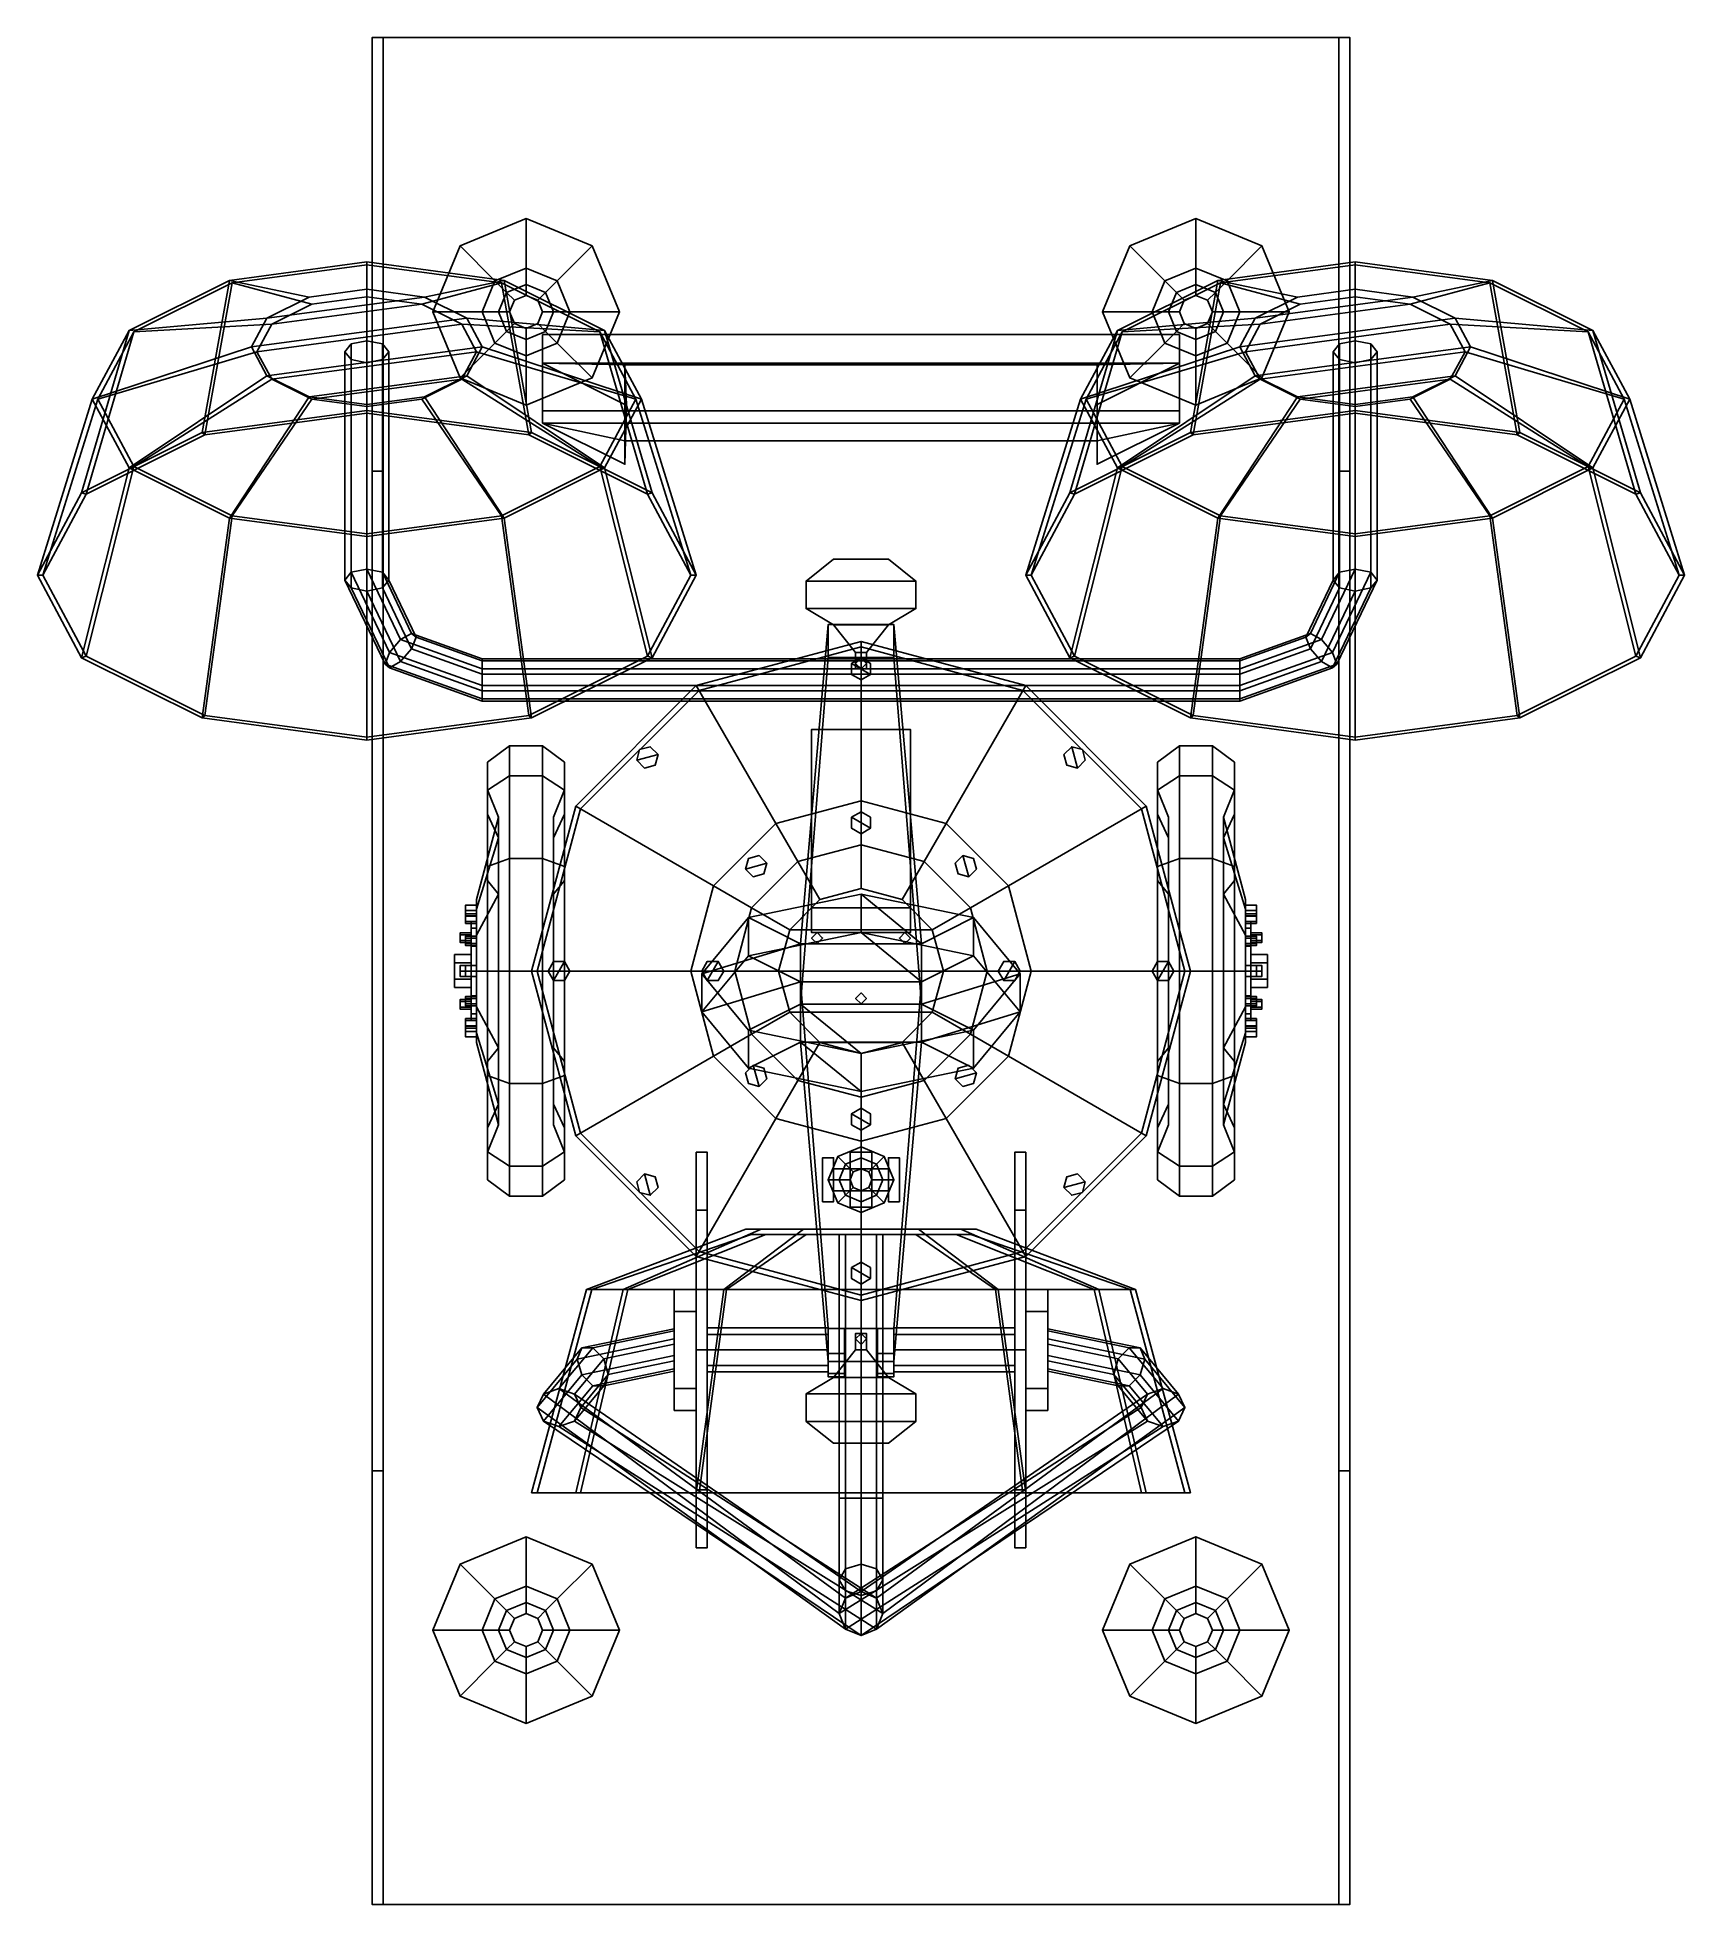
# Model space of a CAD drawing. Header units: millimetres. Extents: x -1.5 to 1.5, y -1.7 to 10.7.
# Drawn here: x -1.5 to 1.5, y -1.7 to 1.7 of the extents above.
import ezdxf

# ---------------------------------------------------------------- set-up
doc = ezdxf.new("R2010")
doc.units = ezdxf.units.MM
for name, color, linetype in [('arm', 5, 'Continuous'), ('turret', 2, 'Continuous'), ('wheels', 2, 'Continuous')]:
    doc.layers.add(name, color=color, linetype=linetype)

msp = doc.modelspace()

# ---------------------------------------------------------------- linework, layer by layer
for points in [[(-0.89, 1.7, 1.05), (-0.89, 1.7, 0.69), (-0.89, 0.91, 0.46)], [(-0.87, 1.7, 0.93), (-0.87, 1.7, 0.69), (-0.89, 1.7, 0.69), (-0.89, 1.7, 1.05)], [(-0.87, 1.7, 0.69), (-0.87, 0.91, 0.46), (-0.89, 0.91, 0.46), (-0.89, 1.7, 0.69)], [(-0.87, 0.91, 0.46), (-0.87, 0.91, 0.46), (-0.87, 1.7, 0.69), (-0.87, 1.7, 0.93)], [(-0.89, 0.91, 0.46), (-0.89, -0.91, 0.46), (-0.89, -1.7, 1.05), (-0.89, 1.7, 1.05)], [(-0.89, 1.7, 1.05), (-0.89, -1.7, 1.05), (0.89, -1.7, 1.05), (0.89, 1.7, 1.05)], [(0.89, 1.7, 1.05), (0.87, 1.7, 0.93), (-0.87, 1.7, 0.93), (-0.89, 1.7, 1.05)], [(-0.87, -1.7, 0.93), (-0.87, -0.91, 0.46), (-0.87, 0.91, 0.46), (-0.87, 1.7, 0.93)], [(0.87, 0.91, 0.46), (0.87, -0.91, 0.46), (0.87, -1.7, 0.93), (0.87, 1.7, 0.93)], [(0.87, 1.7, 0.93), (0.87, 1.7, 0.69), (0.87, 0.91, 0.46)], [(0.89, 1.7, 0.69), (0.89, 0.91, 0.46), (0.87, 0.91, 0.46), (0.87, 1.7, 0.69)], [(0.89, 1.7, 1.05), (0.89, 1.7, 0.69), (0.87, 1.7, 0.69), (0.87, 1.7, 0.93)], [(0.89, -1.7, 1.05), (0.89, -0.91, 0.46), (0.89, 0.91, 0.46), (0.89, 1.7, 1.05)], [(0.89, 0.91, 0.46), (0.89, 0.91, 0.46), (0.89, 1.7, 0.69), (0.89, 1.7, 1.05)], [(-0.61, 1.37, 0.04), (-0.7302, 1.3202, 0.04), (-0.6666, 1.2566, 0.04), (-0.61, 1.28, 0.04)], [(-0.61, 1.37), (-0.7302, 1.3202), (-0.7302, 1.3202, 0.04), (-0.61, 1.37, 0.04)], [(-0.4898, 1.3202, 0.04), (-0.61, 1.37, 0.04), (-0.61, 1.28, 0.04), (-0.5534, 1.2566, 0.04)], [(-0.4898, 1.3202), (-0.61, 1.37), (-0.61, 1.37, 0.04), (-0.4898, 1.3202, 0.04)], [(0.61, 1.37), (0.4898, 1.3202), (0.4898, 1.3202, 0.04), (0.61, 1.37, 0.04)], [(0.61, 1.37, 0.04), (0.4898, 1.3202, 0.04), (0.5534, 1.2566, 0.04), (0.61, 1.28, 0.04)], [(0.7302, 1.3202), (0.61, 1.37), (0.61, 1.37, 0.04), (0.7302, 1.3202, 0.04)], [(0.7302, 1.3202, 0.04), (0.61, 1.37, 0.04), (0.61, 1.28, 0.04), (0.6666, 1.2566, 0.04)], [(-0.7302, 1.3202, 0.04), (-0.78, 1.2, 0.04), (-0.69, 1.2, 0.04), (-0.6666, 1.2566, 0.04)], [(-0.7302, 1.3202), (-0.78, 1.2), (-0.78, 1.2, 0.04), (-0.7302, 1.3202, 0.04)], [(-0.44, 1.2, 0.04), (-0.4898, 1.3202, 0.04), (-0.5534, 1.2566, 0.04), (-0.53, 1.2, 0.04)], [(-0.44, 1.2), (-0.4898, 1.3202), (-0.4898, 1.3202, 0.04), (-0.44, 1.2, 0.04)], [(0.4898, 1.3202), (0.44, 1.2), (0.44, 1.2, 0.04), (0.4898, 1.3202, 0.04)], [(0.4898, 1.3202, 0.04), (0.44, 1.2, 0.04), (0.53, 1.2, 0.04), (0.5534, 1.2566, 0.04)], [(0.78, 1.2, 0.04), (0.7302, 1.3202, 0.04), (0.6666, 1.2566, 0.04), (0.69, 1.2, 0.04)], [(0.78, 1.2), (0.7302, 1.3202), (0.7302, 1.3202, 0.04), (0.78, 1.2, 0.04)], [(-0.6454, 1.2354, 0.08), (-0.61, 1.25, 0.08), (-0.61, 1.28, 0.04), (-0.6666, 1.2566, 0.04)], [(-0.61, 1.25, 0.08), (-0.5746, 1.2354, 0.08), (-0.5534, 1.2566, 0.04), (-0.61, 1.28, 0.04)], [(0.5746, 1.2354, 0.08), (0.61, 1.25, 0.08), (0.61, 1.28, 0.04), (0.5534, 1.2566, 0.04)], [(0.61, 1.25, 0.08), (0.6454, 1.2354, 0.08), (0.6666, 1.2566, 0.04), (0.61, 1.28, 0.04)], [(-0.66, 1.2, 0.08), (-0.6454, 1.2354, 0.08), (-0.6666, 1.2566, 0.04), (-0.69, 1.2, 0.04)], [(-0.64, 1.2, 0.08), (-0.6312, 1.2212, 0.08), (-0.6454, 1.2354, 0.08), (-0.66, 1.2, 0.08)], [(-0.6312, 1.2212, 0.08), (-0.61, 1.23, 0.08), (-0.61, 1.25, 0.08), (-0.6454, 1.2354, 0.08)], [(-0.61, 1.23, 0.08), (-0.6312, 1.2212, 0.08), (-0.6312, 1.2212, 0.93), (-0.61, 1.23, 0.93)], [(-0.61, 1.23, 0.08), (-0.5888, 1.2212, 0.08), (-0.5746, 1.2354, 0.08), (-0.61, 1.25, 0.08)], [(-0.5888, 1.2212, 0.08), (-0.61, 1.23, 0.08), (-0.61, 1.23, 0.93), (-0.5888, 1.2212, 0.93)], [(-0.5888, 1.2212, 0.08), (-0.58, 1.2, 0.08), (-0.56, 1.2, 0.08), (-0.5746, 1.2354, 0.08)], [(-0.5746, 1.2354, 0.08), (-0.56, 1.2, 0.08), (-0.53, 1.2, 0.04), (-0.5534, 1.2566, 0.04)], [(0.56, 1.2, 0.08), (0.5746, 1.2354, 0.08), (0.5534, 1.2566, 0.04), (0.53, 1.2, 0.04)], [(0.58, 1.2, 0.08), (0.5888, 1.2212, 0.08), (0.5746, 1.2354, 0.08), (0.56, 1.2, 0.08)], [(0.5888, 1.2212, 0.08), (0.61, 1.23, 0.08), (0.61, 1.25, 0.08), (0.5746, 1.2354, 0.08)], [(0.61, 1.23, 0.08), (0.5888, 1.2212, 0.08), (0.5888, 1.2212, 0.93), (0.61, 1.23, 0.93)], [(0.61, 1.23, 0.08), (0.6312, 1.2212, 0.08), (0.6454, 1.2354, 0.08), (0.61, 1.25, 0.08)], [(0.6312, 1.2212, 0.08), (0.61, 1.23, 0.08), (0.61, 1.23, 0.93), (0.6312, 1.2212, 0.93)], [(0.6312, 1.2212, 0.08), (0.64, 1.2, 0.08), (0.66, 1.2, 0.08), (0.6454, 1.2354, 0.08)], [(0.6454, 1.2354, 0.08), (0.66, 1.2, 0.08), (0.69, 1.2, 0.04), (0.6666, 1.2566, 0.04)], [(-0.78, 1.2, 0.04), (-0.7302, 1.0798, 0.04), (-0.6666, 1.1434, 0.04), (-0.69, 1.2, 0.04)], [(-0.78, 1.2), (-0.7302, 1.0798), (-0.7302, 1.0798, 0.04), (-0.78, 1.2, 0.04)], [(-0.6454, 1.1646, 0.08), (-0.66, 1.2, 0.08), (-0.69, 1.2, 0.04), (-0.6666, 1.1434, 0.04)], [(-0.6312, 1.1788, 0.08), (-0.64, 1.2, 0.08), (-0.66, 1.2, 0.08), (-0.6454, 1.1646, 0.08)], [(-0.6312, 1.2212, 0.08), (-0.64, 1.2, 0.08), (-0.64, 1.2, 0.93), (-0.6312, 1.2212, 0.93)], [(-0.64, 1.2, 0.08), (-0.6312, 1.1788, 0.08), (-0.6312, 1.1788, 0.93), (-0.64, 1.2, 0.93)], [(-0.58, 1.2, 0.08), (-0.5888, 1.2212, 0.08), (-0.5888, 1.2212, 0.93), (-0.58, 1.2, 0.93)], [(-0.5888, 1.1788, 0.08), (-0.58, 1.2, 0.08), (-0.58, 1.2, 0.93), (-0.5888, 1.1788, 0.93)], [(-0.58, 1.2, 0.08), (-0.5888, 1.1788, 0.08), (-0.5746, 1.1646, 0.08), (-0.56, 1.2, 0.08)], [(-0.56, 1.2, 0.08), (-0.5746, 1.1646, 0.08), (-0.5534, 1.1434, 0.04), (-0.53, 1.2, 0.04)], [(-0.4898, 1.0798, 0.04), (-0.44, 1.2, 0.04), (-0.53, 1.2, 0.04), (-0.5534, 1.1434, 0.04)], [(-0.4898, 1.0798), (-0.44, 1.2), (-0.44, 1.2, 0.04), (-0.4898, 1.0798, 0.04)], [(0.44, 1.2), (0.4898, 1.0798), (0.4898, 1.0798, 0.04), (0.44, 1.2, 0.04)], [(0.44, 1.2, 0.04), (0.4898, 1.0798, 0.04), (0.5534, 1.1434, 0.04), (0.53, 1.2, 0.04)], [(0.5746, 1.1646, 0.08), (0.56, 1.2, 0.08), (0.53, 1.2, 0.04), (0.5534, 1.1434, 0.04)], [(0.5888, 1.1788, 0.08), (0.58, 1.2, 0.08), (0.56, 1.2, 0.08), (0.5746, 1.1646, 0.08)], [(0.5888, 1.2212, 0.08), (0.58, 1.2, 0.08), (0.58, 1.2, 0.93), (0.5888, 1.2212, 0.93)], [(0.58, 1.2, 0.08), (0.5888, 1.1788, 0.08), (0.5888, 1.1788, 0.93), (0.58, 1.2, 0.93)], [(0.64, 1.2, 0.08), (0.6312, 1.2212, 0.08), (0.6312, 1.2212, 0.93), (0.64, 1.2, 0.93)], [(0.6312, 1.1788, 0.08), (0.64, 1.2, 0.08), (0.64, 1.2, 0.93), (0.6312, 1.1788, 0.93)], [(0.64, 1.2, 0.08), (0.6312, 1.1788, 0.08), (0.6454, 1.1646, 0.08), (0.66, 1.2, 0.08)], [(0.66, 1.2, 0.08), (0.6454, 1.1646, 0.08), (0.6666, 1.1434, 0.04), (0.69, 1.2, 0.04)], [(0.7302, 1.0798, 0.04), (0.78, 1.2, 0.04), (0.69, 1.2, 0.04), (0.6666, 1.1434, 0.04)], [(0.7302, 1.0798), (0.78, 1.2), (0.78, 1.2, 0.04), (0.7302, 1.0798, 0.04)], [(-0.61, 1.15, 0.08), (-0.6454, 1.1646, 0.08), (-0.6666, 1.1434, 0.04), (-0.61, 1.12, 0.04)], [(-0.61, 1.17, 0.08), (-0.6312, 1.1788, 0.08), (-0.6454, 1.1646, 0.08), (-0.61, 1.15, 0.08)], [(-0.6312, 1.1788, 0.08), (-0.61, 1.17, 0.08), (-0.61, 1.17, 0.93), (-0.6312, 1.1788, 0.93)], [(-0.61, 1.17, 0.08), (-0.5888, 1.1788, 0.08), (-0.5888, 1.1788, 0.93), (-0.61, 1.17, 0.93)], [(-0.5888, 1.1788, 0.08), (-0.61, 1.17, 0.08), (-0.61, 1.15, 0.08), (-0.5746, 1.1646, 0.08)], [(-0.5746, 1.1646, 0.08), (-0.61, 1.15, 0.08), (-0.61, 1.12, 0.04), (-0.5534, 1.1434, 0.04)], [(0.61, 1.15, 0.08), (0.5746, 1.1646, 0.08), (0.5534, 1.1434, 0.04), (0.61, 1.12, 0.04)], [(0.61, 1.17, 0.08), (0.5888, 1.1788, 0.08), (0.5746, 1.1646, 0.08), (0.61, 1.15, 0.08)], [(0.5888, 1.1788, 0.08), (0.61, 1.17, 0.08), (0.61, 1.17, 0.93), (0.5888, 1.1788, 0.93)], [(0.61, 1.17, 0.08), (0.6312, 1.1788, 0.08), (0.6312, 1.1788, 0.93), (0.61, 1.17, 0.93)], [(0.6312, 1.1788, 0.08), (0.61, 1.17, 0.08), (0.61, 1.15, 0.08), (0.6454, 1.1646, 0.08)], [(0.6454, 1.1646, 0.08), (0.61, 1.15, 0.08), (0.61, 1.12, 0.04), (0.6666, 1.1434, 0.04)], [(-0.7302, 1.0798, 0.04), (-0.61, 1.03, 0.04), (-0.61, 1.12, 0.04), (-0.6666, 1.1434, 0.04)], [(-0.61, 1.03, 0.04), (-0.4898, 1.0798, 0.04), (-0.5534, 1.1434, 0.04), (-0.61, 1.12, 0.04)], [(0.4898, 1.0798, 0.04), (0.61, 1.03, 0.04), (0.61, 1.12, 0.04), (0.5534, 1.1434, 0.04)], [(0.61, 1.03, 0.04), (0.7302, 1.0798, 0.04), (0.6666, 1.1434, 0.04), (0.61, 1.12, 0.04)], [(-0.7302, 1.0798), (-0.61, 1.03), (-0.61, 1.03, 0.04), (-0.7302, 1.0798, 0.04)], [(-0.61, 1.03), (-0.4898, 1.0798), (-0.4898, 1.0798, 0.04), (-0.61, 1.03, 0.04)], [(0.4898, 1.0798), (0.61, 1.03), (0.61, 1.03, 0.04), (0.4898, 1.0798, 0.04)], [(0.61, 1.03), (0.7302, 1.0798), (0.7302, 1.0798, 0.04), (0.61, 1.03, 0.04)], [(0, 0.59, 1.05), (-0.295, 0.511, 1.05), (-0.295, 0.511, 1.1), (0, 0.59, 1.1)], [(0.295, 0.511, 1.05), (0, 0.59, 1.05), (0, 0.59, 1.1), (0.295, 0.511, 1.1)], [(-0.295, 0.511, 1.05), (-0.511, 0.295, 1.05), (-0.511, 0.295, 1.1), (-0.295, 0.511, 1.1)], [(0.511, 0.295, 1.05), (0.295, 0.511, 1.05), (0.295, 0.511, 1.1), (0.511, 0.295, 1.1)], [(-0.511, 0.295, 1.05), (-0.59, 0, 1.05), (-0.59, 0, 1.1), (-0.511, 0.295, 1.1)], [(0.59, 0, 1.05), (0.511, 0.295, 1.05), (0.511, 0.295, 1.1), (0.59, 0, 1.1)], [(-0.59, 0, 1.05), (-0.511, -0.295, 1.05), (-0.511, -0.295, 1.1), (-0.59, 0, 1.1)], [(0.511, -0.295, 1.05), (0.59, 0, 1.05), (0.59, 0, 1.1), (0.511, -0.295, 1.1)], [(-0.511, -0.295, 1.05), (-0.295, -0.511, 1.05), (-0.295, -0.511, 1.1), (-0.511, -0.295, 1.1)], [(0.295, -0.511, 1.05), (0.511, -0.295, 1.05), (0.511, -0.295, 1.1), (0.295, -0.511, 1.1)], [(-0.295, -0.511, 1.05), (0, -0.59, 1.05), (0, -0.59, 1.1), (-0.295, -0.511, 1.1)], [(0, -0.59, 1.05), (0.295, -0.511, 1.05), (0.295, -0.511, 1.1), (0, -0.59, 1.1)], [(-0.89, -0.91, 0.46), (-0.89, -0.91, 0.46), (-0.89, -1.7, 0.69), (-0.89, -1.7, 1.05)], [(-0.89, -1.7, 0.69), (-0.89, -0.91, 0.46), (-0.87, -0.91, 0.46), (-0.87, -1.7, 0.69)], [(-0.87, -1.7, 0.93), (-0.87, -1.7, 0.69), (-0.87, -0.91, 0.46)], [(0.87, -0.91, 0.46), (0.87, -0.91, 0.46), (0.87, -1.7, 0.69), (0.87, -1.7, 0.93)], [(0.87, -1.7, 0.69), (0.87, -0.91, 0.46), (0.89, -0.91, 0.46), (0.89, -1.7, 0.69)], [(0.89, -1.7, 1.05), (0.89, -1.7, 0.69), (0.89, -0.91, 0.46)], [(-0.61, -1.03), (-0.7302, -1.0798), (-0.7302, -1.0798, 0.04), (-0.61, -1.03, 0.04)], [(-0.61, -1.03, 0.04), (-0.7302, -1.0798, 0.04), (-0.6666, -1.1434, 0.04), (-0.61, -1.12, 0.04)], [(-0.4898, -1.0798), (-0.61, -1.03), (-0.61, -1.03, 0.04), (-0.4898, -1.0798, 0.04)], [(-0.4898, -1.0798, 0.04), (-0.61, -1.03, 0.04), (-0.61, -1.12, 0.04), (-0.5534, -1.1434, 0.04)], [(0.61, -1.03, 0.04), (0.4898, -1.0798, 0.04), (0.5534, -1.1434, 0.04), (0.61, -1.12, 0.04)], [(0.61, -1.03), (0.4898, -1.0798), (0.4898, -1.0798, 0.04), (0.61, -1.03, 0.04)], [(0.7302, -1.0798, 0.04), (0.61, -1.03, 0.04), (0.61, -1.12, 0.04), (0.6666, -1.1434, 0.04)], [(0.7302, -1.0798), (0.61, -1.03), (0.61, -1.03, 0.04), (0.7302, -1.0798, 0.04)], [(-0.7302, -1.0798), (-0.78, -1.2), (-0.78, -1.2, 0.04), (-0.7302, -1.0798, 0.04)], [(-0.7302, -1.0798, 0.04), (-0.78, -1.2, 0.04), (-0.69, -1.2, 0.04), (-0.6666, -1.1434, 0.04)], [(-0.44, -1.2, 0.04), (-0.4898, -1.0798, 0.04), (-0.5534, -1.1434, 0.04), (-0.53, -1.2, 0.04)], [(-0.44, -1.2), (-0.4898, -1.0798), (-0.4898, -1.0798, 0.04), (-0.44, -1.2, 0.04)], [(0.4898, -1.0798, 0.04), (0.44, -1.2, 0.04), (0.53, -1.2, 0.04), (0.5534, -1.1434, 0.04)], [(0.4898, -1.0798), (0.44, -1.2), (0.44, -1.2, 0.04), (0.4898, -1.0798, 0.04)], [(0.78, -1.2, 0.04), (0.7302, -1.0798, 0.04), (0.6666, -1.1434, 0.04), (0.69, -1.2, 0.04)], [(0.78, -1.2), (0.7302, -1.0798), (0.7302, -1.0798, 0.04), (0.78, -1.2, 0.04)], [(-0.6454, -1.1646, 0.08), (-0.61, -1.15, 0.08), (-0.61, -1.12, 0.04), (-0.6666, -1.1434, 0.04)], [(-0.61, -1.15, 0.08), (-0.5746, -1.1646, 0.08), (-0.5534, -1.1434, 0.04), (-0.61, -1.12, 0.04)], [(0.5746, -1.1646, 0.08), (0.61, -1.15, 0.08), (0.61, -1.12, 0.04), (0.5534, -1.1434, 0.04)], [(0.61, -1.15, 0.08), (0.6454, -1.1646, 0.08), (0.6666, -1.1434, 0.04), (0.61, -1.12, 0.04)], [(-0.66, -1.2, 0.08), (-0.6454, -1.1646, 0.08), (-0.6666, -1.1434, 0.04), (-0.69, -1.2, 0.04)], [(-0.6312, -1.1788, 0.08), (-0.61, -1.17, 0.08), (-0.61, -1.15, 0.08), (-0.6454, -1.1646, 0.08)], [(-0.61, -1.17, 0.08), (-0.5888, -1.1788, 0.08), (-0.5746, -1.1646, 0.08), (-0.61, -1.15, 0.08)], [(-0.5746, -1.1646, 0.08), (-0.56, -1.2, 0.08), (-0.53, -1.2, 0.04), (-0.5534, -1.1434, 0.04)], [(0.56, -1.2, 0.08), (0.5746, -1.1646, 0.08), (0.5534, -1.1434, 0.04), (0.53, -1.2, 0.04)], [(0.5888, -1.1788, 0.08), (0.61, -1.17, 0.08), (0.61, -1.15, 0.08), (0.5746, -1.1646, 0.08)], [(0.61, -1.17, 0.08), (0.6312, -1.1788, 0.08), (0.6454, -1.1646, 0.08), (0.61, -1.15, 0.08)], [(0.6454, -1.1646, 0.08), (0.66, -1.2, 0.08), (0.69, -1.2, 0.04), (0.6666, -1.1434, 0.04)], [(-0.64, -1.2, 0.08), (-0.6312, -1.1788, 0.08), (-0.6454, -1.1646, 0.08), (-0.66, -1.2, 0.08)], [(-0.6312, -1.1788, 0.08), (-0.64, -1.2, 0.08), (-0.64, -1.2, 0.93), (-0.6312, -1.1788, 0.93)], [(-0.61, -1.17, 0.08), (-0.6312, -1.1788, 0.08), (-0.6312, -1.1788, 0.93), (-0.61, -1.17, 0.93)], [(-0.5888, -1.1788, 0.08), (-0.61, -1.17, 0.08), (-0.61, -1.17, 0.93), (-0.5888, -1.1788, 0.93)], [(-0.5888, -1.1788, 0.08), (-0.58, -1.2, 0.08), (-0.56, -1.2, 0.08), (-0.5746, -1.1646, 0.08)], [(-0.58, -1.2, 0.08), (-0.5888, -1.1788, 0.08), (-0.5888, -1.1788, 0.93), (-0.58, -1.2, 0.93)], [(0.58, -1.2, 0.08), (0.5888, -1.1788, 0.08), (0.5746, -1.1646, 0.08), (0.56, -1.2, 0.08)], [(0.5888, -1.1788, 0.08), (0.58, -1.2, 0.08), (0.58, -1.2, 0.93), (0.5888, -1.1788, 0.93)], [(0.61, -1.17, 0.08), (0.5888, -1.1788, 0.08), (0.5888, -1.1788, 0.93), (0.61, -1.17, 0.93)], [(0.6312, -1.1788, 0.08), (0.61, -1.17, 0.08), (0.61, -1.17, 0.93), (0.6312, -1.1788, 0.93)], [(0.6312, -1.1788, 0.08), (0.64, -1.2, 0.08), (0.66, -1.2, 0.08), (0.6454, -1.1646, 0.08)], [(0.64, -1.2, 0.08), (0.6312, -1.1788, 0.08), (0.6312, -1.1788, 0.93), (0.64, -1.2, 0.93)], [(-0.78, -1.2), (-0.7302, -1.3202), (-0.7302, -1.3202, 0.04), (-0.78, -1.2, 0.04)], [(-0.78, -1.2, 0.04), (-0.7302, -1.3202, 0.04), (-0.6666, -1.2566, 0.04), (-0.69, -1.2, 0.04)], [(-0.6454, -1.2354, 0.08), (-0.66, -1.2, 0.08), (-0.69, -1.2, 0.04), (-0.6666, -1.2566, 0.04)], [(-0.6312, -1.2212, 0.08), (-0.64, -1.2, 0.08), (-0.66, -1.2, 0.08), (-0.6454, -1.2354, 0.08)], [(-0.61, -1.23, 0.08), (-0.6312, -1.2212, 0.08), (-0.6454, -1.2354, 0.08), (-0.61, -1.25, 0.08)], [(-0.64, -1.2, 0.08), (-0.6312, -1.2212, 0.08), (-0.6312, -1.2212, 0.93), (-0.64, -1.2, 0.93)], [(-0.6312, -1.2212, 0.08), (-0.61, -1.23, 0.08), (-0.61, -1.23, 0.93), (-0.6312, -1.2212, 0.93)], [(-0.61, -1.23, 0.08), (-0.5888, -1.2212, 0.08), (-0.5888, -1.2212, 0.93), (-0.61, -1.23, 0.93)], [(-0.5888, -1.2212, 0.08), (-0.61, -1.23, 0.08), (-0.61, -1.25, 0.08), (-0.5746, -1.2354, 0.08)], [(-0.5888, -1.2212, 0.08), (-0.58, -1.2, 0.08), (-0.58, -1.2, 0.93), (-0.5888, -1.2212, 0.93)], [(-0.58, -1.2, 0.08), (-0.5888, -1.2212, 0.08), (-0.5746, -1.2354, 0.08), (-0.56, -1.2, 0.08)], [(-0.56, -1.2, 0.08), (-0.5746, -1.2354, 0.08), (-0.5534, -1.2566, 0.04), (-0.53, -1.2, 0.04)], [(-0.4898, -1.3202, 0.04), (-0.44, -1.2, 0.04), (-0.53, -1.2, 0.04), (-0.5534, -1.2566, 0.04)], [(-0.4898, -1.3202), (-0.44, -1.2), (-0.44, -1.2, 0.04), (-0.4898, -1.3202, 0.04)], [(0.44, -1.2, 0.04), (0.4898, -1.3202, 0.04), (0.5534, -1.2566, 0.04), (0.53, -1.2, 0.04)], [(0.44, -1.2), (0.4898, -1.3202), (0.4898, -1.3202, 0.04), (0.44, -1.2, 0.04)], [(0.5746, -1.2354, 0.08), (0.56, -1.2, 0.08), (0.53, -1.2, 0.04), (0.5534, -1.2566, 0.04)], [(0.5888, -1.2212, 0.08), (0.58, -1.2, 0.08), (0.56, -1.2, 0.08), (0.5746, -1.2354, 0.08)], [(0.61, -1.23, 0.08), (0.5888, -1.2212, 0.08), (0.5746, -1.2354, 0.08), (0.61, -1.25, 0.08)], [(0.58, -1.2, 0.08), (0.5888, -1.2212, 0.08), (0.5888, -1.2212, 0.93), (0.58, -1.2, 0.93)], [(0.5888, -1.2212, 0.08), (0.61, -1.23, 0.08), (0.61, -1.23, 0.93), (0.5888, -1.2212, 0.93)], [(0.61, -1.23, 0.08), (0.6312, -1.2212, 0.08), (0.6312, -1.2212, 0.93), (0.61, -1.23, 0.93)], [(0.6312, -1.2212, 0.08), (0.61, -1.23, 0.08), (0.61, -1.25, 0.08), (0.6454, -1.2354, 0.08)], [(0.6312, -1.2212, 0.08), (0.64, -1.2, 0.08), (0.64, -1.2, 0.93), (0.6312, -1.2212, 0.93)], [(0.64, -1.2, 0.08), (0.6312, -1.2212, 0.08), (0.6454, -1.2354, 0.08), (0.66, -1.2, 0.08)], [(0.66, -1.2, 0.08), (0.6454, -1.2354, 0.08), (0.6666, -1.2566, 0.04), (0.69, -1.2, 0.04)], [(0.7302, -1.3202, 0.04), (0.78, -1.2, 0.04), (0.69, -1.2, 0.04), (0.6666, -1.2566, 0.04)], [(0.7302, -1.3202), (0.78, -1.2), (0.78, -1.2, 0.04), (0.7302, -1.3202, 0.04)], [(-0.7302, -1.3202, 0.04), (-0.61, -1.37, 0.04), (-0.61, -1.28, 0.04), (-0.6666, -1.2566, 0.04)], [(-0.61, -1.25, 0.08), (-0.6454, -1.2354, 0.08), (-0.6666, -1.2566, 0.04), (-0.61, -1.28, 0.04)], [(-0.5746, -1.2354, 0.08), (-0.61, -1.25, 0.08), (-0.61, -1.28, 0.04), (-0.5534, -1.2566, 0.04)], [(-0.61, -1.37, 0.04), (-0.4898, -1.3202, 0.04), (-0.5534, -1.2566, 0.04), (-0.61, -1.28, 0.04)], [(0.4898, -1.3202, 0.04), (0.61, -1.37, 0.04), (0.61, -1.28, 0.04), (0.5534, -1.2566, 0.04)], [(0.61, -1.25, 0.08), (0.5746, -1.2354, 0.08), (0.5534, -1.2566, 0.04), (0.61, -1.28, 0.04)], [(0.6454, -1.2354, 0.08), (0.61, -1.25, 0.08), (0.61, -1.28, 0.04), (0.6666, -1.2566, 0.04)], [(0.61, -1.37, 0.04), (0.7302, -1.3202, 0.04), (0.6666, -1.2566, 0.04), (0.61, -1.28, 0.04)], [(-0.7302, -1.3202), (-0.61, -1.37), (-0.61, -1.37, 0.04), (-0.7302, -1.3202, 0.04)], [(-0.61, -1.37), (-0.4898, -1.3202), (-0.4898, -1.3202, 0.04), (-0.61, -1.37, 0.04)], [(0.4898, -1.3202), (0.61, -1.37), (0.61, -1.37, 0.04), (0.4898, -1.3202, 0.04)], [(0.61, -1.37), (0.7302, -1.3202), (0.7302, -1.3202, 0.04), (0.61, -1.37, 0.04)], [(-0.89, -1.7, 1.05), (-0.87, -1.7, 0.93), (0.87, -1.7, 0.93), (0.89, -1.7, 1.05)], [(-0.89, -1.7, 1.05), (-0.89, -1.7, 0.69), (-0.87, -1.7, 0.69), (-0.87, -1.7, 0.93)], [(0.87, -1.7, 0.93), (0.87, -1.7, 0.69), (0.89, -1.7, 0.69), (0.89, -1.7, 1.05)]]:
    msp.add_3dface(points)
at = {"layer": 'arm'}
for points in [[(-0.28, -0.4354, 3.4346), (-0.28, -0.33, 3.18), (-0.3, -0.33, 3.18), (-0.3, -0.4354, 3.4346)], [(-0.28, -0.33, 3.18), (-0.28, -0.4354, 2.9254), (-0.3, -0.4354, 2.9254), (-0.3, -0.33, 3.18)], [(-0.3, -0.5955, 3.5008), (-0.3, -0.4354, 3.4346), (-0.3, -0.33, 3.18), (-0.3, -0.59, 3.18)], [(-0.3, -0.58, 3.18), (-0.3, -0.33, 3.18), (-0.3, -0.4354, 2.9254), (-0.3, -0.5955, 2.8592)], [(-0.28, -0.9446, 3.4346), (-0.28, -0.33, 3.18), (-0.28, -0.4354, 3.4346), (-0.28, -0.69, 3.54)], [(-0.28, -1.05, 3.18), (-0.28, -0.4354, 2.9254), (-0.28, -0.33, 3.18), (-0.28, -0.9446, 3.4346)], [(0.28, -0.33, 3.18), (0.28, -0.9446, 2.9254), (0.28, -1.05, 3.18), (0.28, -0.4354, 3.4346)], [(0.28, -0.33, 3.18), (0.28, -0.4354, 3.4346), (0.3, -0.4354, 3.4346), (0.3, -0.33, 3.18)], [(0.28, -0.4354, 2.9254), (0.28, -0.69, 2.82), (0.28, -0.9446, 2.9254), (0.28, -0.33, 3.18)], [(0.28, -0.4354, 2.9254), (0.28, -0.33, 3.18), (0.3, -0.33, 3.18), (0.3, -0.4354, 2.9254)], [(0.3, -0.33, 3.18), (0.3, -0.4354, 3.4346), (0.3, -0.5955, 3.5008), (0.3, -0.4354, 2.9254)], [(-0.28, -0.69, 3.54), (-0.28, -0.4354, 3.4346), (-0.3, -0.4354, 3.4346), (-0.3, -0.69, 3.54)], [(-0.28, -0.4354, 2.9254), (-0.28, -0.69, 2.82), (-0.3, -0.69, 2.82), (-0.3, -0.4354, 2.9254)], [(-0.28, -0.9446, 2.9254), (-0.28, -0.69, 2.82), (-0.28, -0.4354, 2.9254), (-0.28, -1.05, 3.18)], [(0.28, -0.4354, 3.4346), (0.28, -1.05, 3.18), (0.28, -0.9446, 3.4346), (0.28, -0.69, 3.54)], [(0.28, -0.69, 2.82), (0.28, -0.4354, 2.9254), (0.3, -0.4354, 2.9254), (0.3, -0.69, 2.82)], [(0.28, -0.4354, 3.4346), (0.28, -0.69, 3.54), (0.3, -0.69, 3.54), (0.3, -0.4354, 3.4346)], [(0.3, -0.4354, 2.9254), (0.3, -0.5955, 3.5008), (0.3, -0.5955, 3.5008), (0.3, -0.58, 3.18)], [(0.3, -0.4354, 2.9254), (0.3, -0.58, 3.18), (0.3, -0.58, 3.18), (0.3, -0.5955, 2.8592)], [(-0.433, -0.58, 1.53), (-0.5, -0.58, 1.78), (-0.21, -0.47, 1.78), (-0.1819, -0.47, 1.675)], [(-0.5, -0.58, 1.78), (-0.433, -0.58, 2.03), (-0.1819, -0.47, 1.885), (-0.21, -0.47, 1.78)], [(-0.433, -0.58, 4.33), (-0.5, -0.58, 4.58), (-0.21, -0.47, 4.58), (-0.1819, -0.47, 4.475)], [(-0.5, -0.58, 4.58), (-0.433, -0.58, 4.83), (-0.1819, -0.47, 4.685), (-0.21, -0.47, 4.58)], [(-0.25, -0.58, 1.347), (-0.433, -0.58, 1.53), (-0.1819, -0.47, 1.675), (-0.105, -0.47, 1.5981)], [(-0.433, -0.58, 2.03), (-0.25, -0.58, 2.213), (-0.105, -0.47, 1.9619), (-0.1819, -0.47, 1.885)], [(-0.433, -0.58, 4.83), (-0.25, -0.58, 5.013), (-0.105, -0.47, 4.7619), (-0.1819, -0.47, 4.685)], [(-0.25, -0.58, 4.147), (-0.433, -0.58, 4.33), (-0.1819, -0.47, 4.475), (-0.105, -0.47, 4.3981)], [(0, -0.58, 1.28), (-0.25, -0.58, 1.347), (-0.105, -0.47, 1.5981), (0, -0.47, 1.57)], [(-0.25, -0.58, 2.213), (0, -0.58, 2.28), (0, -0.47, 1.99), (-0.105, -0.47, 1.9619)], [(-0.25, -0.58, 5.013), (0, -0.58, 5.08), (0, -0.47, 4.79), (-0.105, -0.47, 4.7619)], [(0, -0.58, 4.08), (-0.25, -0.58, 4.147), (-0.105, -0.47, 4.3981), (0, -0.47, 4.37)], [(-0.1819, -0.47, 1.885), (0.105, -0.47, 1.9619), (0.1819, -0.47, 1.885), (-0.21, -0.47, 1.78)], [(-0.21, -0.47, 1.78), (0.1819, -0.47, 1.885), (0.21, -0.47, 1.78), (-0.1819, -0.47, 1.675)], [(0.21, -0.47, 4.58), (-0.1819, -0.47, 4.475), (-0.21, -0.47, 4.58), (0.1819, -0.47, 4.685)], [(0.1819, -0.47, 4.685), (-0.21, -0.47, 4.58), (-0.1819, -0.47, 4.685), (0.105, -0.47, 4.7619)], [(-0.105, -0.47, 1.9619), (0, -0.47, 1.99), (0.105, -0.47, 1.9619), (-0.1819, -0.47, 1.885)], [(-0.1819, -0.47, 1.675), (0.21, -0.47, 1.78), (0.1819, -0.47, 1.675), (-0.105, -0.47, 1.5981)], [(0.1819, -0.47, 4.475), (-0.105, -0.47, 4.3981), (-0.1819, -0.47, 4.475), (0.21, -0.47, 4.58)], [(0.105, -0.47, 4.7619), (-0.1819, -0.47, 4.685), (-0.105, -0.47, 4.7619), (0, -0.47, 4.79)], [(-0.105, -0.47, 1.5981), (0.1819, -0.47, 1.675), (0.105, -0.47, 1.5981), (0, -0.47, 1.57)], [(0.105, -0.47, 4.3981), (0, -0.47, 4.37), (-0.105, -0.47, 4.3981), (0.1819, -0.47, 4.475)], [(0.25, -0.58, 1.347), (0, -0.58, 1.28), (0, -0.47, 1.57), (0.105, -0.47, 1.5981)], [(0, -0.58, 2.28), (0.25, -0.58, 2.213), (0.105, -0.47, 1.9619), (0, -0.47, 1.99)], [(0, -0.58, 5.08), (0.25, -0.58, 5.013), (0.105, -0.47, 4.7619), (0, -0.47, 4.79)], [(0.25, -0.58, 4.147), (0, -0.58, 4.08), (0, -0.47, 4.37), (0.105, -0.47, 4.3981)], [(0.433, -0.58, 1.53), (0.25, -0.58, 1.347), (0.105, -0.47, 1.5981), (0.1819, -0.47, 1.675)], [(0.25, -0.58, 2.213), (0.433, -0.58, 2.03), (0.1819, -0.47, 1.885), (0.105, -0.47, 1.9619)], [(0.25, -0.58, 5.013), (0.433, -0.58, 4.83), (0.1819, -0.47, 4.685), (0.105, -0.47, 4.7619)], [(0.433, -0.58, 4.33), (0.25, -0.58, 4.147), (0.105, -0.47, 4.3981), (0.1819, -0.47, 4.475)], [(0.5, -0.58, 1.78), (0.433, -0.58, 1.53), (0.1819, -0.47, 1.675), (0.21, -0.47, 1.78)], [(0.433, -0.58, 2.03), (0.5, -0.58, 1.78), (0.21, -0.47, 1.78), (0.1819, -0.47, 1.885)], [(0.5, -0.58, 4.58), (0.433, -0.58, 4.33), (0.1819, -0.47, 4.475), (0.21, -0.47, 4.58)], [(0.433, -0.58, 4.83), (0.5, -0.58, 4.58), (0.21, -0.47, 4.58), (0.1819, -0.47, 4.685)], [(-0.2, -0.48, 1.78), (-0.1732, -0.48, 1.88), (-0.4244, -0.58, 2.025), (-0.49, -0.58, 1.78)], [(-0.1732, -0.48, 1.68), (-0.2, -0.48, 1.78), (-0.49, -0.58, 1.78), (-0.4244, -0.58, 1.535)], [(-0.1732, -0.48, 4.48), (-0.2, -0.48, 4.58), (-0.49, -0.58, 4.58), (-0.4244, -0.58, 4.335)], [(-0.2, -0.48, 4.58), (-0.1732, -0.48, 4.68), (-0.4244, -0.58, 4.825), (-0.49, -0.58, 4.58)], [(-0.1732, -0.48, 1.88), (-0.1, -0.48, 1.9532), (-0.245, -0.58, 2.2044), (-0.4244, -0.58, 2.025)], [(-0.1, -0.48, 1.6068), (-0.1732, -0.48, 1.68), (-0.4244, -0.58, 1.535), (-0.245, -0.58, 1.3556)], [(-0.1732, -0.48, 4.68), (-0.1, -0.48, 4.7532), (-0.245, -0.58, 5.0044), (-0.4244, -0.58, 4.825)], [(-0.1, -0.48, 4.4068), (-0.1732, -0.48, 4.48), (-0.4244, -0.58, 4.335), (-0.245, -0.58, 4.1556)], [(-0.1, -0.48, 1.9532), (0, -0.48, 1.98), (0, -0.58, 2.27), (-0.245, -0.58, 2.2044)], [(0, -0.48, 1.58), (-0.1, -0.48, 1.6068), (-0.245, -0.58, 1.3556), (0, -0.58, 1.29)], [(-0.1, -0.48, 4.7532), (0, -0.48, 4.78), (0, -0.58, 5.07), (-0.245, -0.58, 5.0044)], [(0, -0.48, 4.38), (-0.1, -0.48, 4.4068), (-0.245, -0.58, 4.1556), (0, -0.58, 4.09)], [(0.1732, -0.48, 1.88), (-0.2, -0.48, 1.78), (-0.1732, -0.48, 1.68), (0.2, -0.48, 1.78)], [(0.1, -0.48, 1.9532), (-0.1732, -0.48, 1.88), (-0.2, -0.48, 1.78), (0.1732, -0.48, 1.88)], [(-0.1732, -0.48, 4.48), (0.2, -0.48, 4.58), (0.1732, -0.48, 4.68), (-0.2, -0.48, 4.58)], [(-0.2, -0.48, 4.58), (0.1732, -0.48, 4.68), (0.1, -0.48, 4.7532), (-0.1732, -0.48, 4.68)], [(0.2, -0.48, 1.78), (-0.1732, -0.48, 1.68), (-0.1, -0.48, 1.6068), (0.1732, -0.48, 1.68)], [(0, -0.48, 1.98), (-0.1, -0.48, 1.9532), (-0.1732, -0.48, 1.88), (0.1, -0.48, 1.9532)], [(-0.1, -0.48, 4.4068), (0.1732, -0.48, 4.48), (0.2, -0.48, 4.58), (-0.1732, -0.48, 4.48)], [(-0.1732, -0.48, 4.68), (0.1, -0.48, 4.7532), (0, -0.48, 4.78), (-0.1, -0.48, 4.7532)], [(0.1732, -0.48, 1.68), (-0.1, -0.48, 1.6068), (0, -0.48, 1.58), (0.1, -0.48, 1.6068)], [(0, -0.48, 4.38), (0.1, -0.48, 4.4068), (0.1732, -0.48, 4.48), (-0.1, -0.48, 4.4068)], [(-0.04, -0.48, 1.78), (-0.0283, -0.48, 1.7517), (-0.0283, -0.96, 1.7517), (-0.04, -0.96, 1.78)], [(-0.0283, -0.48, 1.8083), (-0.04, -0.48, 1.78), (-0.04, -0.96, 1.78), (-0.0283, -0.96, 1.8083)], [(-0.0283, -0.48, 4.6083), (-0.04, -0.48, 4.58), (-0.04, -0.96, 4.58), (-0.0283, -0.96, 4.6083)], [(-0.04, -0.48, 4.58), (-0.0283, -0.48, 4.5517), (-0.0283, -0.96, 4.5517), (-0.04, -0.96, 4.58)], [(-0.0283, -0.48, 1.7517), (0, -0.48, 1.74), (0, -0.96, 1.74), (-0.0283, -0.96, 1.7517)], [(0, -0.48, 1.82), (-0.0283, -0.48, 1.8083), (-0.0283, -0.96, 1.8083), (0, -0.96, 1.82)], [(0, -0.48, 4.62), (-0.0283, -0.48, 4.6083), (-0.0283, -0.96, 4.6083), (0, -0.96, 4.62)], [(-0.0283, -0.48, 4.5517), (0, -0.48, 4.54), (0, -0.96, 4.54), (-0.0283, -0.96, 4.5517)], [(0, -0.48, 1.98), (0.1, -0.48, 1.9532), (0.245, -0.58, 2.2044), (0, -0.58, 2.27)], [(0.1, -0.48, 1.6068), (0, -0.48, 1.58), (0, -0.58, 1.29), (0.245, -0.58, 1.3556)], [(0, -0.48, 1.74), (0.0283, -0.48, 1.7517), (0.0283, -0.96, 1.7517), (0, -0.96, 1.74)], [(0.0283, -0.48, 1.8083), (0, -0.48, 1.82), (0, -0.96, 1.82), (0.0283, -0.96, 1.8083)], [(0, -0.48, 4.78), (0.1, -0.48, 4.7532), (0.245, -0.58, 5.0044), (0, -0.58, 5.07)], [(0.0283, -0.48, 4.6083), (0, -0.48, 4.62), (0, -0.96, 4.62), (0.0283, -0.96, 4.6083)], [(0, -0.48, 4.54), (0.0283, -0.48, 4.5517), (0.0283, -0.96, 4.5517), (0, -0.96, 4.54)], [(0.1, -0.48, 4.4068), (0, -0.48, 4.38), (0, -0.58, 4.09), (0.245, -0.58, 4.1556)], [(0.0283, -0.48, 1.7517), (0.04, -0.48, 1.78), (0.04, -0.96, 1.78), (0.0283, -0.96, 1.7517)], [(0.04, -0.48, 1.78), (0.0283, -0.48, 1.8083), (0.0283, -0.96, 1.8083), (0.04, -0.96, 1.78)], [(0.04, -0.48, 4.58), (0.0283, -0.48, 4.6083), (0.0283, -0.96, 4.6083), (0.04, -0.96, 4.58)], [(0.0283, -0.48, 4.5517), (0.04, -0.48, 4.58), (0.04, -0.96, 4.58), (0.0283, -0.96, 4.5517)], [(0.1, -0.48, 1.9532), (0.1732, -0.48, 1.88), (0.4244, -0.58, 2.025), (0.245, -0.58, 2.2044)], [(0.1732, -0.48, 1.68), (0.1, -0.48, 1.6068), (0.245, -0.58, 1.3556), (0.4244, -0.58, 1.535)], [(0.1, -0.48, 4.7532), (0.1732, -0.48, 4.68), (0.4244, -0.58, 4.825), (0.245, -0.58, 5.0044)], [(0.1732, -0.48, 4.48), (0.1, -0.48, 4.4068), (0.245, -0.58, 4.1556), (0.4244, -0.58, 4.335)], [(0.1732, -0.48, 1.88), (0.2, -0.48, 1.78), (0.49, -0.58, 1.78), (0.4244, -0.58, 2.025)], [(0.2, -0.48, 1.78), (0.1732, -0.48, 1.68), (0.4244, -0.58, 1.535), (0.49, -0.58, 1.78)], [(0.2, -0.48, 4.58), (0.1732, -0.48, 4.48), (0.4244, -0.58, 4.335), (0.49, -0.58, 4.58)], [(0.1732, -0.48, 4.68), (0.2, -0.48, 4.58), (0.49, -0.58, 4.58), (0.4244, -0.58, 4.825)], [(-0.5196, -0.95, 1.48), (-0.6, -0.95, 1.78), (-0.5, -0.58, 1.78), (-0.433, -0.58, 1.53)], [(-0.6, -0.95, 1.78), (-0.5196, -0.95, 2.08), (-0.433, -0.58, 2.03), (-0.5, -0.58, 1.78)], [(-0.5196, -0.95, 4.28), (-0.6, -0.95, 4.58), (-0.5, -0.58, 4.58), (-0.433, -0.58, 4.33)], [(-0.6, -0.95, 4.58), (-0.5196, -0.95, 4.88), (-0.433, -0.58, 4.83), (-0.5, -0.58, 4.58)], [(-0.49, -0.58, 1.78), (-0.4244, -0.58, 2.025), (-0.511, -0.95, 2.075), (-0.59, -0.95, 1.78)], [(-0.4244, -0.58, 1.535), (-0.49, -0.58, 1.78), (-0.59, -0.95, 1.78), (-0.511, -0.95, 1.485)], [(-0.4244, -0.58, 4.335), (-0.49, -0.58, 4.58), (-0.59, -0.95, 4.58), (-0.511, -0.95, 4.285)], [(-0.49, -0.58, 4.58), (-0.4244, -0.58, 4.825), (-0.511, -0.95, 4.875), (-0.59, -0.95, 4.58)], [(-0.3, -0.95, 1.2604), (-0.5196, -0.95, 1.48), (-0.433, -0.58, 1.53), (-0.25, -0.58, 1.347)], [(-0.5196, -0.95, 2.08), (-0.3, -0.95, 2.2996), (-0.25, -0.58, 2.213), (-0.433, -0.58, 2.03)], [(-0.5196, -0.95, 4.88), (-0.3, -0.95, 5.0996), (-0.25, -0.58, 5.013), (-0.433, -0.58, 4.83)], [(-0.3, -0.95, 4.0604), (-0.5196, -0.95, 4.28), (-0.433, -0.58, 4.33), (-0.25, -0.58, 4.147)], [(-0.4244, -0.58, 2.025), (-0.245, -0.58, 2.2044), (-0.295, -0.95, 2.291), (-0.511, -0.95, 2.075)], [(-0.245, -0.58, 1.3556), (-0.4244, -0.58, 1.535), (-0.511, -0.95, 1.485), (-0.295, -0.95, 1.269)], [(-0.4244, -0.58, 4.825), (-0.245, -0.58, 5.0044), (-0.295, -0.95, 5.091), (-0.511, -0.95, 4.875)], [(-0.245, -0.58, 4.1556), (-0.4244, -0.58, 4.335), (-0.511, -0.95, 4.285), (-0.295, -0.95, 4.069)], [(-0.34, -0.76, 4.01), (-0.34, -0.62, 4.01), (-0.34, -0.58, 3.18), (-0.34, -0.8, 3.18)], [(-0.34, -0.62, 4.01), (-0.3, -0.62, 4.01), (-0.3, -0.58, 3.18), (-0.34, -0.58, 3.18)], [(-0.34, -0.58, 3.18), (-0.3, -0.58, 3.18), (-0.3, -0.62, 2.35), (-0.34, -0.62, 2.35)], [(-0.34, -0.62, 2.35), (-0.34, -0.76, 2.35), (-0.34, -0.8, 3.18), (-0.34, -0.58, 3.18)], [(0, -0.95, 1.18), (-0.3, -0.95, 1.2604), (-0.25, -0.58, 1.347), (0, -0.58, 1.28)], [(-0.3, -0.95, 2.2996), (0, -0.95, 2.38), (0, -0.58, 2.28), (-0.25, -0.58, 2.213)], [(-0.3, -0.95, 5.0996), (0, -0.95, 5.18), (0, -0.58, 5.08), (-0.25, -0.58, 5.013)], [(0, -0.95, 3.98), (-0.3, -0.95, 4.0604), (-0.25, -0.58, 4.147), (0, -0.58, 4.08)], [(-0.3, -0.69, 3.54), (-0.3, -0.5955, 3.5008), (-0.3, -0.62, 4.01), (-0.3, -0.76, 4.01)], [(-0.3, -0.5955, 2.8592), (-0.3, -0.69, 2.82), (-0.3, -0.62, 2.35)], [(-0.245, -0.58, 2.2044), (0, -0.58, 2.27), (0, -0.95, 2.37), (-0.295, -0.95, 2.291)], [(0, -0.58, 1.29), (-0.245, -0.58, 1.3556), (-0.295, -0.95, 1.269), (0, -0.95, 1.19)], [(-0.245, -0.58, 5.0044), (0, -0.58, 5.07), (0, -0.95, 5.17), (-0.295, -0.95, 5.091)], [(0, -0.58, 4.09), (-0.245, -0.58, 4.1556), (-0.295, -0.95, 4.069), (0, -0.95, 3.99)], [(0, -0.58, 2.27), (0.245, -0.58, 2.2044), (0.295, -0.95, 2.291), (0, -0.95, 2.37)], [(0.245, -0.58, 1.3556), (0, -0.58, 1.29), (0, -0.95, 1.19), (0.295, -0.95, 1.269)], [(0.3, -0.95, 1.2604), (0, -0.95, 1.18), (0, -0.58, 1.28), (0.25, -0.58, 1.347)], [(0, -0.95, 2.38), (0.3, -0.95, 2.2996), (0.25, -0.58, 2.213), (0, -0.58, 2.28)], [(0, -0.58, 5.07), (0.245, -0.58, 5.0044), (0.295, -0.95, 5.091), (0, -0.95, 5.17)], [(0, -0.95, 5.18), (0.3, -0.95, 5.0996), (0.25, -0.58, 5.013), (0, -0.58, 5.08)], [(0.245, -0.58, 4.1556), (0, -0.58, 4.09), (0, -0.95, 3.99), (0.295, -0.95, 4.069)], [(0.3, -0.95, 4.0604), (0, -0.95, 3.98), (0, -0.58, 4.08), (0.25, -0.58, 4.147)], [(0.245, -0.58, 2.2044), (0.4244, -0.58, 2.025), (0.511, -0.95, 2.075), (0.295, -0.95, 2.291)], [(0.4244, -0.58, 1.535), (0.245, -0.58, 1.3556), (0.295, -0.95, 1.269), (0.511, -0.95, 1.485)], [(0.245, -0.58, 5.0044), (0.4244, -0.58, 4.825), (0.511, -0.95, 4.875), (0.295, -0.95, 5.091)], [(0.4244, -0.58, 4.335), (0.245, -0.58, 4.1556), (0.295, -0.95, 4.069), (0.511, -0.95, 4.285)], [(0.5196, -0.95, 1.48), (0.3, -0.95, 1.2604), (0.25, -0.58, 1.347), (0.433, -0.58, 1.53)], [(0.3, -0.95, 2.2996), (0.5196, -0.95, 2.08), (0.433, -0.58, 2.03), (0.25, -0.58, 2.213)], [(0.3, -0.95, 5.0996), (0.5196, -0.95, 4.88), (0.433, -0.58, 4.83), (0.25, -0.58, 5.013)], [(0.5196, -0.95, 4.28), (0.3, -0.95, 4.0604), (0.25, -0.58, 4.147), (0.433, -0.58, 4.33)], [(0.34, -0.58, 3.18), (0.3, -0.58, 3.18), (0.3, -0.62, 4.01), (0.34, -0.62, 4.01)], [(0.34, -0.62, 2.35), (0.3, -0.62, 2.35), (0.3, -0.58, 3.18), (0.34, -0.58, 3.18)], [(0.3, -0.69, 2.82), (0.3, -0.5955, 2.8592), (0.3, -0.62, 2.35), (0.3, -0.76, 2.35)], [(0.3, -0.5955, 3.5008), (0.3, -0.69, 3.54), (0.3, -0.62, 4.01)], [(0.34, -0.62, 4.01), (0.34, -0.76, 4.01), (0.34, -0.8, 3.18), (0.34, -0.58, 3.18)], [(0.34, -0.76, 2.35), (0.34, -0.62, 2.35), (0.34, -0.58, 3.18), (0.34, -0.8, 3.18)], [(0.4244, -0.58, 2.025), (0.49, -0.58, 1.78), (0.59, -0.95, 1.78), (0.511, -0.95, 2.075)], [(0.49, -0.58, 1.78), (0.4244, -0.58, 1.535), (0.511, -0.95, 1.485), (0.59, -0.95, 1.78)], [(0.49, -0.58, 4.58), (0.4244, -0.58, 4.335), (0.511, -0.95, 4.285), (0.59, -0.95, 4.58)], [(0.4244, -0.58, 4.825), (0.49, -0.58, 4.58), (0.59, -0.95, 4.58), (0.511, -0.95, 4.875)], [(0.6, -0.95, 1.78), (0.5196, -0.95, 1.48), (0.433, -0.58, 1.53), (0.5, -0.58, 1.78)], [(0.5196, -0.95, 2.08), (0.6, -0.95, 1.78), (0.5, -0.58, 1.78), (0.433, -0.58, 2.03)], [(0.6, -0.95, 4.58), (0.5196, -0.95, 4.28), (0.433, -0.58, 4.33), (0.5, -0.58, 4.58)], [(0.5196, -0.95, 4.88), (0.6, -0.95, 4.58), (0.5, -0.58, 4.58), (0.433, -0.58, 4.83)], [(-0.3, -0.76, 4.01), (-0.3, -0.62, 4.01), (-0.34, -0.62, 4.01), (-0.34, -0.76, 4.01)], [(-0.34, -0.62, 2.1378), (-0.34, -0.76, 2.1895), (-0.34, -0.76, 2.35), (-0.34, -0.62, 2.35)], [(-0.3, -0.62, 2.1778), (-0.34, -0.62, 2.1378), (-0.34, -0.62, 2.35), (-0.3, -0.62, 2.35)], [(-0.34, -0.62, 4.2222), (-0.3, -0.62, 4.1822), (-0.3, -0.62, 4.01), (-0.34, -0.62, 4.01)], [(-0.34, -0.76, 4.1705), (-0.34, -0.62, 4.2222), (-0.34, -0.62, 4.01), (-0.34, -0.76, 4.01)], [(-0.3, -0.69, 2.82), (-0.3, -0.7845, 2.8592), (-0.3, -0.76, 2.35), (-0.3, -0.62, 2.35)], [(-0.3, -0.76, 2.2295), (-0.3, -0.62, 2.1778), (-0.3, -0.62, 2.35), (-0.3, -0.76, 2.35)], [(-0.3, -0.62, 4.1822), (-0.3, -0.76, 4.1305), (-0.3, -0.76, 4.01), (-0.3, -0.62, 4.01)], [(0.3, -0.69, 3.54), (0.3, -0.7845, 3.5008), (0.3, -0.76, 4.01), (0.3, -0.62, 4.01)], [(0.3, -0.62, 4.01), (0.3, -0.76, 4.01), (0.34, -0.76, 4.01), (0.34, -0.62, 4.01)], [(0.34, -0.62, 2.1378), (0.3, -0.62, 2.1778), (0.3, -0.62, 2.35), (0.34, -0.62, 2.35)], [(0.3, -0.62, 2.1778), (0.3, -0.76, 2.2295), (0.3, -0.76, 2.35), (0.3, -0.62, 2.35)], [(0.3, -0.62, 4.1822), (0.34, -0.62, 4.2222), (0.34, -0.62, 4.01), (0.3, -0.62, 4.01)], [(0.3, -0.76, 4.1305), (0.3, -0.62, 4.1822), (0.3, -0.62, 4.01), (0.3, -0.76, 4.01)], [(0.34, -0.76, 2.1895), (0.34, -0.62, 2.1378), (0.34, -0.62, 2.35), (0.34, -0.76, 2.35)], [(0.34, -0.62, 4.2222), (0.34, -0.76, 4.1705), (0.34, -0.76, 4.01), (0.34, -0.62, 4.01)], [(-0.5168, -0.7066, 3.2088), (-0.5085, -0.6863, 3.2301), (-0.34, -0.6514, 3.1696), (-0.34, -0.67, 3.1454)], [(-0.5085, -0.7352, 3.2018), (-0.5168, -0.7066, 3.2088), (-0.34, -0.67, 3.1454), (-0.34, -0.7004, 3.1414)], [(-0.5085, -0.6863, 3.2301), (-0.4885, -0.6861, 3.2533), (-0.34, -0.6554, 3.2), (-0.34, -0.6514, 3.1696)], [(-0.4885, -0.6861, 3.2533), (-0.4685, -0.7063, 3.2647), (-0.34, -0.6796, 3.2186), (-0.34, -0.6554, 3.2)], [(-0.4685, -0.7063, 3.2647), (-0.4602, -0.7349, 3.2578), (-0.34, -0.71, 3.2146), (-0.34, -0.6796, 3.2186)], [(0.5168, -0.7066, 3.1512), (0.5085, -0.6863, 3.1299), (0.34, -0.6514, 3.1904), (0.34, -0.67, 3.2146)], [(0.5085, -0.6863, 3.1299), (0.4885, -0.6861, 3.1067), (0.34, -0.6554, 3.16), (0.34, -0.6514, 3.1904)], [(0.4885, -0.6861, 3.1067), (0.4685, -0.7063, 3.0953), (0.34, -0.6796, 3.1414), (0.34, -0.6554, 3.16)], [(0.5085, -0.7352, 3.1582), (0.5168, -0.7066, 3.1512), (0.34, -0.67, 3.2146), (0.34, -0.7004, 3.2186)], [(0.4685, -0.7063, 3.0953), (0.4602, -0.7349, 3.1022), (0.34, -0.71, 3.1454), (0.34, -0.6796, 3.1414)], [(-0.59, -0.795, 3.3619), (-0.5783, -0.7705, 3.376), (-0.5085, -0.6863, 3.2301), (-0.5168, -0.7066, 3.2088)], [(-0.5783, -0.8195, 3.3477), (-0.59, -0.795, 3.3619), (-0.5168, -0.7066, 3.2088), (-0.5085, -0.7352, 3.2018)], [(-0.5783, -0.7705, 3.376), (-0.55, -0.7604, 3.3819), (-0.4885, -0.6861, 3.2533), (-0.5085, -0.6863, 3.2301)], [(-0.55, -0.7604, 3.3819), (-0.5217, -0.7705, 3.376), (-0.4685, -0.7063, 3.2647), (-0.4885, -0.6861, 3.2533)], [(-0.5217, -0.7705, 3.376), (-0.51, -0.795, 3.3619), (-0.4602, -0.7349, 3.2578), (-0.4685, -0.7063, 3.2647)], [(-0.4885, -0.7554, 3.2133), (-0.5085, -0.7352, 3.2018), (-0.34, -0.7004, 3.1414), (-0.34, -0.7246, 3.16)], [(-0.4602, -0.7349, 3.2578), (-0.4685, -0.7552, 3.2364), (-0.34, -0.7286, 3.1904), (-0.34, -0.71, 3.2146)], [(-0.28, -0.9446, 3.4346), (-0.28, -0.69, 3.54), (-0.3, -0.69, 3.54), (-0.3, -0.9446, 3.4346)], [(-0.28, -0.69, 2.82), (-0.28, -0.9446, 2.9254), (-0.3, -0.9446, 2.9254), (-0.3, -0.69, 2.82)], [(-0.3, -0.7845, 3.5008), (-0.3, -0.69, 3.54), (-0.3, -0.76, 4.01)], [(0.28, -0.9446, 2.9254), (0.28, -0.69, 2.82), (0.3, -0.69, 2.82), (0.3, -0.9446, 2.9254)], [(0.28, -0.69, 3.54), (0.28, -0.9446, 3.4346), (0.3, -0.9446, 3.4346), (0.3, -0.69, 3.54)], [(0.3, -0.7845, 2.8592), (0.3, -0.69, 2.82), (0.3, -0.76, 2.35)], [(0.4885, -0.7554, 3.1467), (0.5085, -0.7352, 3.1582), (0.34, -0.7004, 3.2186), (0.34, -0.7246, 3.2)], [(0.4602, -0.7349, 3.1022), (0.4685, -0.7552, 3.1236), (0.34, -0.7286, 3.1696), (0.34, -0.71, 3.1454)], [(0.5217, -0.7705, 2.984), (0.51, -0.795, 2.9981), (0.4602, -0.7349, 3.1022), (0.4685, -0.7063, 3.0953)], [(0.55, -0.7604, 2.9781), (0.5217, -0.7705, 2.984), (0.4685, -0.7063, 3.0953), (0.4885, -0.6861, 3.1067)], [(0.5783, -0.7705, 2.984), (0.55, -0.7604, 2.9781), (0.4885, -0.6861, 3.1067), (0.5085, -0.6863, 3.1299)], [(0.59, -0.795, 2.9981), (0.5783, -0.7705, 2.984), (0.5085, -0.6863, 3.1299), (0.5168, -0.7066, 3.1512)], [(0.5783, -0.8195, 3.0123), (0.59, -0.795, 2.9981), (0.5168, -0.7066, 3.1512), (0.5085, -0.7352, 3.1582)], [(-0.55, -0.8296, 3.3419), (-0.5783, -0.8195, 3.3477), (-0.5085, -0.7352, 3.2018), (-0.4885, -0.7554, 3.2133)], [(-0.51, -0.795, 3.3619), (-0.5217, -0.8195, 3.3477), (-0.4685, -0.7552, 3.2364), (-0.4602, -0.7349, 3.2578)], [(-0.4685, -0.7552, 3.2364), (-0.4885, -0.7554, 3.2133), (-0.34, -0.7246, 3.16), (-0.34, -0.7286, 3.1904)], [(0.4685, -0.7552, 3.1236), (0.4885, -0.7554, 3.1467), (0.34, -0.7246, 3.2), (0.34, -0.7286, 3.1696)], [(0.51, -0.795, 2.9981), (0.5217, -0.8195, 3.0123), (0.4685, -0.7552, 3.1236), (0.4602, -0.7349, 3.1022)], [(0.55, -0.8296, 3.0181), (0.5783, -0.8195, 3.0123), (0.5085, -0.7352, 3.1582), (0.4885, -0.7554, 3.1467)], [(-0.5783, -0.7705, 3.376), (-0.59, -0.795, 3.3619), (-0.0283, -1.1983, 4.37), (-0.04, -1.17, 4.37)], [(-0.55, -0.7604, 3.3819), (-0.5783, -0.7705, 3.376), (-0.04, -1.17, 4.37), (-0.0283, -1.1417, 4.37)], [(-0.5217, -0.8195, 3.3477), (-0.55, -0.8296, 3.3419), (-0.4885, -0.7554, 3.2133), (-0.4685, -0.7552, 3.2364)], [(-0.5217, -0.7705, 3.376), (-0.55, -0.7604, 3.3819), (-0.0283, -1.1417, 4.37), (0, -1.13, 4.37)], [(-0.51, -0.795, 3.3619), (-0.5217, -0.7705, 3.376), (0, -1.13, 4.37), (0.0283, -1.1417, 4.37)], [(-0.34, -0.8, 3.18), (-0.3, -0.8, 3.18), (-0.3, -0.76, 4.01), (-0.34, -0.76, 4.01)], [(-0.34, -0.76, 2.35), (-0.3, -0.76, 2.35), (-0.3, -0.8, 3.18), (-0.34, -0.8, 3.18)], [(-0.34, -0.76, 2.1895), (-0.3, -0.76, 2.2295), (-0.3, -0.76, 2.35), (-0.34, -0.76, 2.35)], [(-0.3, -0.76, 4.1305), (-0.34, -0.76, 4.1705), (-0.34, -0.76, 4.01), (-0.3, -0.76, 4.01)], [(0.51, -0.795, 2.9981), (0.5217, -0.7705, 2.984), (0, -1.13, 1.99), (-0.0283, -1.1417, 1.99)], [(0.5217, -0.7705, 2.984), (0.55, -0.7604, 2.9781), (0.0283, -1.1417, 1.99), (0, -1.13, 1.99)], [(0.55, -0.7604, 2.9781), (0.5783, -0.7705, 2.984), (0.04, -1.17, 1.99), (0.0283, -1.1417, 1.99)], [(0.5783, -0.7705, 2.984), (0.59, -0.795, 2.9981), (0.0283, -1.1983, 1.99), (0.04, -1.17, 1.99)], [(0.34, -0.76, 4.01), (0.3, -0.76, 4.01), (0.3, -0.8, 3.18), (0.34, -0.8, 3.18)], [(0.34, -0.8, 3.18), (0.3, -0.8, 3.18), (0.3, -0.76, 2.35), (0.34, -0.76, 2.35)], [(0.3, -0.76, 2.2295), (0.34, -0.76, 2.1895), (0.34, -0.76, 2.35), (0.3, -0.76, 2.35)], [(0.34, -0.76, 4.1705), (0.3, -0.76, 4.1305), (0.3, -0.76, 4.01), (0.34, -0.76, 4.01)], [(0.5217, -0.8195, 3.0123), (0.55, -0.8296, 3.0181), (0.4885, -0.7554, 3.1467), (0.4685, -0.7552, 3.1236)], [(-0.59, -0.795, 3.3619), (-0.5783, -0.8195, 3.3477), (0, -1.21, 4.37), (-0.0283, -1.1983, 4.37)], [(-0.5217, -0.8195, 3.3477), (-0.51, -0.795, 3.3619), (0.0283, -1.1417, 4.37), (0.04, -1.17, 4.37)], [(-0.3, -1.05, 3.18), (-0.3, -0.9446, 3.4346), (-0.3, -0.7845, 3.5008), (-0.3, -0.9446, 2.9254)], [(-0.3, -0.9446, 2.9254), (-0.3, -0.8, 3.18), (-0.3, -0.8, 3.18), (-0.3, -0.7845, 2.8592)], [(-0.3, -0.9446, 2.9254), (-0.3, -0.7845, 3.5008), (-0.3, -0.7845, 3.5008), (-0.3, -0.8, 3.18)], [(0.5217, -0.8195, 3.0123), (0.51, -0.795, 2.9981), (-0.0283, -1.1417, 1.99), (-0.04, -1.17, 1.99)], [(0.59, -0.795, 2.9981), (0.5783, -0.8195, 3.0123), (0, -1.21, 1.99), (0.0283, -1.1983, 1.99)], [(0.3, -0.7845, 3.5008), (0.3, -0.9446, 3.4346), (0.3, -1.05, 3.18), (0.3, -0.8, 3.18)], [(0.3, -0.8, 3.18), (0.3, -1.05, 3.18), (0.3, -0.9446, 2.9254), (0.3, -0.7845, 2.8592)], [(-0.5783, -0.8195, 3.3477), (-0.55, -0.8296, 3.3419), (0.0283, -1.1983, 4.37), (0, -1.21, 4.37)], [(-0.55, -0.8296, 3.3419), (-0.5217, -0.8195, 3.3477), (0.04, -1.17, 4.37), (0.0283, -1.1983, 4.37)], [(0.55, -0.8296, 3.0181), (0.5217, -0.8195, 3.0123), (-0.04, -1.17, 1.99), (-0.0283, -1.1983, 1.99)], [(0.5783, -0.8195, 3.0123), (0.55, -0.8296, 3.0181), (-0.0283, -1.1983, 1.99), (0, -1.21, 1.99)], [(-0.59, -0.95, 1.78), (-0.511, -0.95, 2.075), (-0.5196, -0.95, 2.08), (-0.6, -0.95, 1.78)], [(-0.511, -0.95, 1.485), (-0.59, -0.95, 1.78), (-0.6, -0.95, 1.78), (-0.5196, -0.95, 1.48)], [(-0.511, -0.95, 4.285), (-0.59, -0.95, 4.58), (-0.6, -0.95, 4.58), (-0.5196, -0.95, 4.28)], [(-0.59, -0.95, 4.58), (-0.511, -0.95, 4.875), (-0.5196, -0.95, 4.88), (-0.6, -0.95, 4.58)], [(-0.511, -0.95, 2.075), (-0.295, -0.95, 2.291), (-0.3, -0.95, 2.2996), (-0.5196, -0.95, 2.08)], [(-0.295, -0.95, 1.269), (-0.511, -0.95, 1.485), (-0.5196, -0.95, 1.48), (-0.3, -0.95, 1.2604)], [(-0.511, -0.95, 4.875), (-0.295, -0.95, 5.091), (-0.3, -0.95, 5.0996), (-0.5196, -0.95, 4.88)], [(-0.295, -0.95, 4.069), (-0.511, -0.95, 4.285), (-0.5196, -0.95, 4.28), (-0.3, -0.95, 4.0604)], [(-0.28, -1.05, 3.18), (-0.28, -0.9446, 3.4346), (-0.3, -0.9446, 3.4346), (-0.3, -1.05, 3.18)], [(-0.28, -0.9446, 2.9254), (-0.28, -1.05, 3.18), (-0.3, -1.05, 3.18), (-0.3, -0.9446, 2.9254)], [(-0.295, -0.95, 2.291), (0, -0.95, 2.37), (0, -0.95, 2.38), (-0.3, -0.95, 2.2996)], [(0, -0.95, 1.19), (-0.295, -0.95, 1.269), (-0.3, -0.95, 1.2604), (0, -0.95, 1.18)], [(-0.295, -0.95, 5.091), (0, -0.95, 5.17), (0, -0.95, 5.18), (-0.3, -0.95, 5.0996)], [(0, -0.95, 3.99), (-0.295, -0.95, 4.069), (-0.3, -0.95, 4.0604), (0, -0.95, 3.98)], [(0.295, -0.95, 1.269), (0, -0.95, 1.19), (0, -0.95, 1.18), (0.3, -0.95, 1.2604)], [(0, -0.95, 2.37), (0.295, -0.95, 2.291), (0.3, -0.95, 2.2996), (0, -0.95, 2.38)], [(0, -0.95, 5.17), (0.295, -0.95, 5.091), (0.3, -0.95, 5.0996), (0, -0.95, 5.18)], [(0.295, -0.95, 4.069), (0, -0.95, 3.99), (0, -0.95, 3.98), (0.3, -0.95, 4.0604)], [(0.28, -0.9446, 3.4346), (0.28, -1.05, 3.18), (0.3, -1.05, 3.18), (0.3, -0.9446, 3.4346)], [(0.28, -1.05, 3.18), (0.28, -0.9446, 2.9254), (0.3, -0.9446, 2.9254), (0.3, -1.05, 3.18)], [(0.511, -0.95, 1.485), (0.295, -0.95, 1.269), (0.3, -0.95, 1.2604), (0.5196, -0.95, 1.48)], [(0.295, -0.95, 2.291), (0.511, -0.95, 2.075), (0.5196, -0.95, 2.08), (0.3, -0.95, 2.2996)], [(0.295, -0.95, 5.091), (0.511, -0.95, 4.875), (0.5196, -0.95, 4.88), (0.3, -0.95, 5.0996)], [(0.511, -0.95, 4.285), (0.295, -0.95, 4.069), (0.3, -0.95, 4.0604), (0.5196, -0.95, 4.28)], [(0.59, -0.95, 1.78), (0.511, -0.95, 1.485), (0.5196, -0.95, 1.48), (0.6, -0.95, 1.78)], [(0.511, -0.95, 2.075), (0.59, -0.95, 1.78), (0.6, -0.95, 1.78), (0.5196, -0.95, 2.08)], [(0.59, -0.95, 4.58), (0.511, -0.95, 4.285), (0.5196, -0.95, 4.28), (0.6, -0.95, 4.58)], [(0.511, -0.95, 4.875), (0.59, -0.95, 4.58), (0.6, -0.95, 4.58), (0.5196, -0.95, 4.88)], [(-0.04, -1.1085, 1.8415), (-0.0283, -1.0885, 1.8615), (-0.0283, -0.96, 1.8083), (-0.04, -0.96, 1.78)], [(-0.0283, -1.1285, 1.8215), (-0.04, -1.1085, 1.8415), (-0.04, -0.96, 1.78), (-0.0283, -0.96, 1.7517)], [(-0.0283, -1.0885, 4.4985), (-0.04, -1.1085, 4.5185), (-0.04, -0.96, 4.58), (-0.0283, -0.96, 4.5517)], [(-0.04, -1.1085, 4.5185), (-0.0283, -1.1285, 4.5385), (-0.0283, -0.96, 4.6083), (-0.04, -0.96, 4.58)], [(-0.0283, -1.0885, 1.8615), (0, -1.0802, 1.8698), (0, -0.96, 1.82), (-0.0283, -0.96, 1.8083)], [(0, -1.1368, 1.8132), (-0.0283, -1.1285, 1.8215), (-0.0283, -0.96, 1.7517), (0, -0.96, 1.74)], [(0, -1.0802, 4.4902), (-0.0283, -1.0885, 4.4985), (-0.0283, -0.96, 4.5517), (0, -0.96, 4.54)], [(-0.0283, -1.1285, 4.5385), (0, -1.1368, 4.5468), (0, -0.96, 4.62), (-0.0283, -0.96, 4.6083)], [(0, -1.0802, 1.8698), (0.0283, -1.0885, 1.8615), (0.0283, -0.96, 1.8083), (0, -0.96, 1.82)], [(0.0283, -1.1285, 1.8215), (0, -1.1368, 1.8132), (0, -0.96, 1.74), (0.0283, -0.96, 1.7517)], [(0.0283, -1.0885, 4.4985), (0, -1.0802, 4.4902), (0, -0.96, 4.54), (0.0283, -0.96, 4.5517)], [(0, -1.1368, 4.5468), (0.0283, -1.1285, 4.5385), (0.0283, -0.96, 4.6083), (0, -0.96, 4.62)], [(0.0283, -1.0885, 1.8615), (0.04, -1.1085, 1.8415), (0.04, -0.96, 1.78), (0.0283, -0.96, 1.8083)], [(0.04, -1.1085, 1.8415), (0.0283, -1.1285, 1.8215), (0.0283, -0.96, 1.7517), (0.04, -0.96, 1.78)], [(0.04, -1.1085, 4.5185), (0.0283, -1.0885, 4.4985), (0.0283, -0.96, 4.5517), (0.04, -0.96, 4.58)], [(0.0283, -1.1285, 4.5385), (0.04, -1.1085, 4.5185), (0.04, -0.96, 4.58), (0.0283, -0.96, 4.6083)], [(-0.0283, -1.1417, 1.99), (0, -1.13, 1.99), (0, -1.0802, 1.8698), (-0.0283, -1.0885, 1.8615)], [(0, -1.13, 4.37), (-0.0283, -1.1417, 4.37), (-0.0283, -1.0885, 4.4985), (0, -1.0802, 4.4902)], [(0, -1.13, 1.99), (0.0283, -1.1417, 1.99), (0.0283, -1.0885, 1.8615), (0, -1.0802, 1.8698)], [(0.0283, -1.1417, 4.37), (0, -1.13, 4.37), (0, -1.0802, 4.4902), (0.0283, -1.0885, 4.4985)], [(-0.04, -1.17, 1.99), (-0.0283, -1.1417, 1.99), (-0.0283, -1.0885, 1.8615), (-0.04, -1.1085, 1.8415)], [(-0.0283, -1.1417, 4.37), (-0.04, -1.17, 4.37), (-0.04, -1.1085, 4.5185), (-0.0283, -1.0885, 4.4985)], [(-0.0283, -1.1983, 1.99), (-0.04, -1.17, 1.99), (-0.04, -1.1085, 1.8415), (-0.0283, -1.1285, 1.8215)], [(-0.04, -1.17, 4.37), (-0.0283, -1.1983, 4.37), (-0.0283, -1.1285, 4.5385), (-0.04, -1.1085, 4.5185)], [(0.0283, -1.1417, 1.99), (0.04, -1.17, 1.99), (0.04, -1.1085, 1.8415), (0.0283, -1.0885, 1.8615)], [(0.04, -1.17, 4.37), (0.0283, -1.1417, 4.37), (0.0283, -1.0885, 4.4985), (0.04, -1.1085, 4.5185)], [(0.04, -1.17, 1.99), (0.0283, -1.1983, 1.99), (0.0283, -1.1285, 1.8215), (0.04, -1.1085, 1.8415)], [(0.0283, -1.1983, 4.37), (0.04, -1.17, 4.37), (0.04, -1.1085, 4.5185), (0.0283, -1.1285, 4.5385)], [(0, -1.21, 1.99), (-0.0283, -1.1983, 1.99), (-0.0283, -1.1285, 1.8215), (0, -1.1368, 1.8132)], [(-0.0283, -1.1983, 4.37), (0, -1.21, 4.37), (0, -1.1368, 4.5468), (-0.0283, -1.1285, 4.5385)], [(0.0283, -1.1983, 1.99), (0, -1.21, 1.99), (0, -1.1368, 1.8132), (0.0283, -1.1285, 1.8215)], [(0, -1.21, 4.37), (0.0283, -1.1983, 4.37), (0.0283, -1.1285, 4.5385), (0, -1.1368, 4.5468)]]:
    msp.add_3dface(points, dxfattribs=at)
at = {"layer": 'turret'}
for points in [[(-1.2, 0.9803, 2.8), (-0.9, 1.0205, 2.8696), (-0.9, 1.291, 2.598), (-1.15, 1.2575, 2.54)], [(-1.145, 1.2531, 2.5325), (-0.9, 1.286, 2.5894), (-0.9, 1.0155, 2.861), (-1.195, 0.976, 2.7925)], [(-1.15, 1.2575, 2.54), (-0.9, 1.291, 2.598), (-0.9, 1.2412, 2.2919), (-1.005, 1.2272, 2.2675)], [(-1, 1.2142, 2.265), (-0.9, 1.2276, 2.2882), (-0.9, 1.286, 2.5894), (-1.145, 1.2531, 2.5325)], [(-0.9, 1.291, 2.598), (-0.65, 1.2575, 2.54), (-0.795, 1.2272, 2.2675), (-0.9, 1.2412, 2.2919)], [(-0.9, 1.0205, 2.8696), (-0.6, 0.9803, 2.8), (-0.65, 1.2575, 2.54), (-0.9, 1.291, 2.598)], [(-0.9, 1.2276, 2.2882), (-0.8, 1.2142, 2.265), (-0.655, 1.2531, 2.5325), (-0.9, 1.286, 2.5894)], [(-0.9, 1.286, 2.5894), (-0.655, 1.2531, 2.5325), (-0.605, 0.976, 2.7925), (-0.9, 1.0155, 2.861)], [(0.6, 0.9803, 2.8), (0.9, 1.0205, 2.8696), (0.9, 1.291, 2.598), (0.65, 1.2575, 2.54)], [(0.655, 1.2531, 2.5325), (0.9, 1.286, 2.5894), (0.9, 1.0155, 2.861), (0.605, 0.976, 2.7925)], [(0.65, 1.2575, 2.54), (0.9, 1.291, 2.598), (0.9, 1.2412, 2.2919), (0.795, 1.2272, 2.2675)], [(0.8, 1.2142, 2.265), (0.9, 1.2276, 2.2882), (0.9, 1.286, 2.5894), (0.655, 1.2531, 2.5325)], [(0.9, 1.0205, 2.8696), (1.2, 0.9803, 2.8), (1.15, 1.2575, 2.54), (0.9, 1.291, 2.598)], [(0.9, 1.291, 2.598), (1.15, 1.2575, 2.54), (1.005, 1.2272, 2.2675), (0.9, 1.2412, 2.2919)], [(0.9, 1.286, 2.5894), (1.145, 1.2531, 2.5325), (1.195, 0.976, 2.7925), (0.9, 1.0155, 2.861)], [(0.9, 1.2276, 2.2882), (1, 1.2142, 2.265), (1.145, 1.2531, 2.5325), (0.9, 1.286, 2.5894)], [(-1.4196, 0.8705, 2.6098), (-1.2, 0.9803, 2.8), (-1.15, 1.2575, 2.54), (-1.333, 1.166, 2.3815)], [(-1.3244, 1.1635, 2.3772), (-1.145, 1.2531, 2.5325), (-1.195, 0.976, 2.7925), (-1.411, 0.868, 2.6055)], [(-1.333, 1.166, 2.3815), (-1.15, 1.2575, 2.54), (-1.005, 1.2272, 2.2675), (-1.0819, 1.1887, 2.2009)], [(-1.0732, 1.1776, 2.2016), (-1, 1.2142, 2.265), (-1.145, 1.2531, 2.5325), (-1.3244, 1.1635, 2.3772)], [(-1.0819, 1.1887, 2.2009), (-0.795, 1.2272, 2.2675), (-0.7181, 1.1887, 2.2009), (-1.11, 1.1362, 2.11)], [(-1.005, 1.2272, 2.2675), (-0.9, 1.2412, 2.2919), (-0.795, 1.2272, 2.2675), (-1.0819, 1.1887, 2.2009)], [(-0.9, 1.2276, 2.2882), (-1, 1.2142, 2.265), (-1.0732, 1.1776, 2.2016), (-0.8, 1.2142, 2.265)], [(-0.8, 1.2142, 2.265), (-0.7268, 1.1776, 2.2016), (-0.4756, 1.1635, 2.3772), (-0.655, 1.2531, 2.5325)], [(-0.65, 1.2575, 2.54), (-0.467, 1.166, 2.3815), (-0.7181, 1.1887, 2.2009), (-0.795, 1.2272, 2.2675)], [(-0.655, 1.2531, 2.5325), (-0.4756, 1.1635, 2.3772), (-0.389, 0.868, 2.6055), (-0.605, 0.976, 2.7925)], [(-0.6, 0.9803, 2.8), (-0.3804, 0.8705, 2.6098), (-0.467, 1.166, 2.3815), (-0.65, 1.2575, 2.54)], [(0.3804, 0.8705, 2.6098), (0.6, 0.9803, 2.8), (0.65, 1.2575, 2.54), (0.467, 1.166, 2.3815)], [(0.4756, 1.1635, 2.3772), (0.655, 1.2531, 2.5325), (0.605, 0.976, 2.7925), (0.389, 0.868, 2.6055)], [(0.467, 1.166, 2.3815), (0.65, 1.2575, 2.54), (0.795, 1.2272, 2.2675), (0.7181, 1.1887, 2.2009)], [(0.7268, 1.1776, 2.2016), (0.8, 1.2142, 2.265), (0.655, 1.2531, 2.5325), (0.4756, 1.1635, 2.3772)], [(0.7181, 1.1887, 2.2009), (1.005, 1.2272, 2.2675), (1.0819, 1.1887, 2.2009), (0.69, 1.1362, 2.11)], [(0.795, 1.2272, 2.2675), (0.9, 1.2412, 2.2919), (1.005, 1.2272, 2.2675), (0.7181, 1.1887, 2.2009)], [(0.9, 1.2276, 2.2882), (0.8, 1.2142, 2.265), (0.7268, 1.1776, 2.2016), (1, 1.2142, 2.265)], [(1, 1.2142, 2.265), (1.0732, 1.1776, 2.2016), (1.3244, 1.1635, 2.3772), (1.145, 1.2531, 2.5325)], [(1.15, 1.2575, 2.54), (1.333, 1.166, 2.3815), (1.0819, 1.1887, 2.2009), (1.005, 1.2272, 2.2675)], [(1.145, 1.2531, 2.5325), (1.3244, 1.1635, 2.3772), (1.411, 0.868, 2.6055), (1.195, 0.976, 2.7925)], [(1.2, 0.9803, 2.8), (1.4196, 0.8705, 2.6098), (1.333, 1.166, 2.3815), (1.15, 1.2575, 2.54)], [(-0.8, 1.2142, 2.265), (-1.0732, 1.1776, 2.2016), (-1.1, 1.1276, 2.115), (-0.7268, 1.1776, 2.2016)], [(1, 1.2142, 2.265), (0.7268, 1.1776, 2.2016), (0.7, 1.1276, 2.115), (1.0732, 1.1776, 2.2016)], [(-1.5, 0.7205, 2.35), (-1.4196, 0.8705, 2.6098), (-1.333, 1.166, 2.3815), (-1.4, 1.041, 2.165)], [(-1.39, 1.041, 2.165), (-1.3244, 1.1635, 2.3772), (-1.411, 0.868, 2.6055), (-1.49, 0.7205, 2.35)], [(-1.4, 1.041, 2.165), (-1.333, 1.166, 2.3815), (-1.0819, 1.1887, 2.2009), (-1.11, 1.1362, 2.11)], [(-1.1, 1.1276, 2.115), (-1.0732, 1.1776, 2.2016), (-1.3244, 1.1635, 2.3772), (-1.39, 1.041, 2.165)], [(-1.11, 1.1362, 2.11), (-0.7181, 1.1887, 2.2009), (-0.69, 1.1362, 2.11), (-1.0819, 1.0837, 2.0191)], [(-0.7268, 1.1776, 2.2016), (-1.1, 1.1276, 2.115), (-1.0732, 1.0776, 2.0284), (-0.7, 1.1276, 2.115)], [(-0.7268, 1.1776, 2.2016), (-0.7, 1.1276, 2.115), (-0.41, 1.041, 2.165), (-0.4756, 1.1635, 2.3772)], [(-0.467, 1.166, 2.3815), (-0.4, 1.041, 2.165), (-0.69, 1.1362, 2.11), (-0.7181, 1.1887, 2.2009)], [(-0.58, 1.0202, 2.789), (0.58, 1.0202, 2.789), (0.58, 1.1587, 2.709), (-0.58, 1.1587, 2.709)], [(-0.58, 1.1587, 2.709), (0.58, 1.1587, 2.709), (0.58, 1.1066, 2.6187), (-0.58, 1.1066, 2.6187)], [(-0.58, 0.9976, 2.7499), (-0.58, 1.0202, 2.789), (-0.58, 1.1587, 2.709), (-0.58, 1.1066, 2.6187)], [(-0.4756, 1.1635, 2.3772), (-0.41, 1.041, 2.165), (-0.31, 0.7205, 2.35), (-0.389, 0.868, 2.6055)], [(-0.3804, 0.8705, 2.6098), (-0.3, 0.7205, 2.35), (-0.4, 1.041, 2.165), (-0.467, 1.166, 2.3815)], [(0.3, 0.7205, 2.35), (0.3804, 0.8705, 2.6098), (0.467, 1.166, 2.3815), (0.4, 1.041, 2.165)], [(0.41, 1.041, 2.165), (0.4756, 1.1635, 2.3772), (0.389, 0.868, 2.6055), (0.31, 0.7205, 2.35)], [(0.4, 1.041, 2.165), (0.467, 1.166, 2.3815), (0.7181, 1.1887, 2.2009), (0.69, 1.1362, 2.11)], [(0.7, 1.1276, 2.115), (0.7268, 1.1776, 2.2016), (0.4756, 1.1635, 2.3772), (0.41, 1.041, 2.165)], [(0.58, 1.0202, 2.789), (0.58, 0.9976, 2.7499), (0.58, 1.1066, 2.6187), (0.58, 1.1587, 2.709)], [(0.69, 1.1362, 2.11), (1.0819, 1.1887, 2.2009), (1.11, 1.1362, 2.11), (0.7181, 1.0837, 2.0191)], [(1.0732, 1.1776, 2.2016), (0.7, 1.1276, 2.115), (0.7268, 1.0776, 2.0284), (1.1, 1.1276, 2.115)], [(1.0732, 1.1776, 2.2016), (1.1, 1.1276, 2.115), (1.39, 1.041, 2.165), (1.3244, 1.1635, 2.3772)], [(1.333, 1.166, 2.3815), (1.4, 1.041, 2.165), (1.11, 1.1362, 2.11), (1.0819, 1.1887, 2.2009)], [(1.3244, 1.1635, 2.3772), (1.39, 1.041, 2.165), (1.49, 0.7205, 2.35), (1.411, 0.868, 2.6055)], [(1.4196, 0.8705, 2.6098), (1.5, 0.7205, 2.35), (1.4, 1.041, 2.165), (1.333, 1.166, 2.3815)], [(-1.333, 0.916, 1.9485), (-1.4, 1.041, 2.165), (-1.11, 1.1362, 2.11), (-1.0819, 1.0837, 2.0191)], [(-1.0732, 1.0776, 2.0284), (-1.1, 1.1276, 2.115), (-1.39, 1.041, 2.165), (-1.3244, 0.9185, 1.9528)], [(-1.0819, 1.0837, 2.0191), (-0.69, 1.1362, 2.11), (-0.7181, 1.0837, 2.0191), (-1.005, 1.0453, 1.9525)], [(-0.7, 1.1276, 2.115), (-1.0732, 1.0776, 2.0284), (-1, 1.041, 1.965), (-0.7268, 1.0776, 2.0284)], [(-0.9283, 1.1417, 2.1395), (-0.94, 1.1276, 2.115), (-0.94, 0.7119, 2.355), (-0.9283, 0.726, 2.3795)], [(-0.94, 1.1276, 2.115), (-0.9283, 1.1134, 2.0905), (-0.9283, 0.6977, 2.3305), (-0.94, 0.7119, 2.355)], [(-0.9, 1.1476, 2.1496), (-0.9283, 1.1417, 2.1395), (-0.9283, 0.726, 2.3795), (-0.9, 0.7319, 2.3896)], [(-0.8717, 1.1417, 2.1395), (-0.9, 1.1476, 2.1496), (-0.9, 0.7319, 2.3896), (-0.8717, 0.726, 2.3795)], [(-0.86, 1.1276, 2.115), (-0.8717, 1.1417, 2.1395), (-0.8717, 0.726, 2.3795), (-0.86, 0.7119, 2.355)], [(-0.8717, 1.1134, 2.0905), (-0.86, 1.1276, 2.115), (-0.86, 0.7119, 2.355), (-0.8717, 0.6977, 2.3305)], [(-0.7, 1.1276, 2.115), (-0.7268, 1.0776, 2.0284), (-0.4756, 0.9185, 1.9528), (-0.41, 1.041, 2.165)], [(-0.4, 1.041, 2.165), (-0.467, 0.916, 1.9485), (-0.7181, 1.0837, 2.0191), (-0.69, 1.1362, 2.11)], [(0.467, 0.916, 1.9485), (0.4, 1.041, 2.165), (0.69, 1.1362, 2.11), (0.7181, 1.0837, 2.0191)], [(0.7268, 1.0776, 2.0284), (0.7, 1.1276, 2.115), (0.41, 1.041, 2.165), (0.4756, 0.9185, 1.9528)], [(0.7181, 1.0837, 2.0191), (1.11, 1.1362, 2.11), (1.0819, 1.0837, 2.0191), (0.795, 1.0453, 1.9525)], [(1.1, 1.1276, 2.115), (0.7268, 1.0776, 2.0284), (0.8, 1.041, 1.965), (1.0732, 1.0776, 2.0284)], [(0.8717, 1.1417, 2.1395), (0.86, 1.1276, 2.115), (0.86, 0.7119, 2.355), (0.8717, 0.726, 2.3795)], [(0.86, 1.1276, 2.115), (0.8717, 1.1134, 2.0905), (0.8717, 0.6977, 2.3305), (0.86, 0.7119, 2.355)], [(0.9, 1.1476, 2.1496), (0.8717, 1.1417, 2.1395), (0.8717, 0.726, 2.3795), (0.9, 0.7319, 2.3896)], [(0.9283, 1.1417, 2.1395), (0.9, 1.1476, 2.1496), (0.9, 0.7319, 2.3896), (0.9283, 0.726, 2.3795)], [(0.94, 1.1276, 2.115), (0.9283, 1.1417, 2.1395), (0.9283, 0.726, 2.3795), (0.94, 0.7119, 2.355)], [(0.9283, 1.1134, 2.0905), (0.94, 1.1276, 2.115), (0.94, 0.7119, 2.355), (0.9283, 0.6977, 2.3305)], [(1.1, 1.1276, 2.115), (1.0732, 1.0776, 2.0284), (1.3244, 0.9185, 1.9528), (1.39, 1.041, 2.165)], [(1.4, 1.041, 2.165), (1.333, 0.916, 1.9485), (1.0819, 1.0837, 2.0191), (1.11, 1.1362, 2.11)], [(-0.9283, 1.1134, 2.0905), (-0.9, 1.1076, 2.0804), (-0.9, 0.6919, 2.3204), (-0.9283, 0.6977, 2.3305)], [(-0.9, 1.1076, 2.0804), (-0.8717, 1.1134, 2.0905), (-0.8717, 0.6977, 2.3305), (-0.9, 0.6919, 2.3204)], [(-0.58, 1.1066, 2.6187), (-0.43, 1.1037, 2.6137), (-0.43, 1.0316, 2.4888), (-0.58, 1.1066, 2.6187)], [(-0.58, 1.1066, 2.6187), (0.58, 1.1066, 2.6187), (0.43, 1.1037, 2.6137), (-0.43, 1.1037, 2.6137)], [(-0.43, 1.1037, 2.6137), (0.43, 1.1037, 2.6137), (0.43, 0.9652, 2.6937), (-0.43, 0.9652, 2.6937)], [(-0.4272, 1.0302, 2.4864), (-0.43, 1.1037, 2.6137), (-0.43, 0.9652, 2.6937), (-0.43, 0.9226, 2.62)], [(0.43, 1.1037, 2.6137), (0.58, 1.1066, 2.6187), (0.43, 1.0316, 2.4888), (0.43, 1.1037, 2.6137)], [(0.43, 0.9652, 2.6937), (0.43, 1.1037, 2.6137), (0.43, 1.0316, 2.4888), (0.43, 0.9226, 2.62)], [(0.8717, 1.1134, 2.0905), (0.9, 1.1076, 2.0804), (0.9, 0.6919, 2.3204), (0.8717, 0.6977, 2.3305)], [(0.9, 1.1076, 2.0804), (0.9283, 1.1134, 2.0905), (0.9283, 0.6977, 2.3305), (0.9, 0.6919, 2.3204)], [(-1.15, 0.8244, 1.79), (-1.333, 0.916, 1.9485), (-1.0819, 1.0837, 2.0191), (-1.005, 1.0453, 1.9525)], [(-1, 1.041, 1.965), (-1.0732, 1.0776, 2.0284), (-1.3244, 0.9185, 1.9528), (-1.145, 0.8288, 1.7975)], [(-1.005, 1.0453, 1.9525), (-0.7181, 1.0837, 2.0191), (-0.795, 1.0453, 1.9525), (-0.9, 1.0312, 1.9281)], [(-0.7268, 1.0776, 2.0284), (-1, 1.041, 1.965), (-0.9, 1.0276, 1.9418), (-0.8, 1.041, 1.965)], [(-0.7268, 1.0776, 2.0284), (-0.8, 1.041, 1.965), (-0.655, 0.8288, 1.7975), (-0.4756, 0.9185, 1.9528)], [(-0.467, 0.916, 1.9485), (-0.65, 0.8244, 1.79), (-0.795, 1.0453, 1.9525), (-0.7181, 1.0837, 2.0191)], [(0.65, 0.8244, 1.79), (0.467, 0.916, 1.9485), (0.7181, 1.0837, 2.0191), (0.795, 1.0453, 1.9525)], [(0.8, 1.041, 1.965), (0.7268, 1.0776, 2.0284), (0.4756, 0.9185, 1.9528), (0.655, 0.8288, 1.7975)], [(0.795, 1.0453, 1.9525), (1.0819, 1.0837, 2.0191), (1.005, 1.0453, 1.9525), (0.9, 1.0312, 1.9281)], [(1.0732, 1.0776, 2.0284), (0.8, 1.041, 1.965), (0.9, 1.0276, 1.9418), (1, 1.041, 1.965)], [(1.0732, 1.0776, 2.0284), (1, 1.041, 1.965), (1.145, 0.8288, 1.7975), (1.3244, 0.9185, 1.9528)], [(1.333, 0.916, 1.9485), (1.15, 0.8244, 1.79), (1.005, 1.0453, 1.9525), (1.0819, 1.0837, 2.0191)], [(-1.4196, 0.5705, 2.0902), (-1.5, 0.7205, 2.35), (-1.4, 1.041, 2.165), (-1.333, 0.916, 1.9485)], [(-1.3244, 0.9185, 1.9528), (-1.39, 1.041, 2.165), (-1.49, 0.7205, 2.35), (-1.411, 0.573, 2.0945)], [(-1.195, 0.976, 2.7925), (-0.9, 1.0155, 2.861), (-0.9, 1.0205, 2.8696), (-1.2, 0.9803, 2.8)], [(-0.9, 0.791, 1.732), (-1.15, 0.8244, 1.79), (-1.005, 1.0453, 1.9525), (-0.9, 1.0312, 1.9281)], [(-0.9, 1.0276, 1.9418), (-1, 1.041, 1.965), (-1.145, 0.8288, 1.7975), (-0.9, 0.796, 1.7406)], [(-0.65, 0.8244, 1.79), (-0.9, 0.791, 1.732), (-0.9, 1.0312, 1.9281), (-0.795, 1.0453, 1.9525)], [(-0.8, 1.041, 1.965), (-0.9, 1.0276, 1.9418), (-0.9, 0.796, 1.7406), (-0.655, 0.8288, 1.7975)], [(-0.9, 1.0155, 2.861), (-0.605, 0.976, 2.7925), (-0.6, 0.9803, 2.8), (-0.9, 1.0205, 2.8696)], [(-0.58, 0.9976, 2.7499), (0.58, 0.9976, 2.7499), (0.58, 1.0202, 2.789), (-0.58, 1.0202, 2.789)], [(-0.41, 1.041, 2.165), (-0.4756, 0.9185, 1.9528), (-0.389, 0.573, 2.0945), (-0.31, 0.7205, 2.35)], [(-0.3, 0.7205, 2.35), (-0.3804, 0.5705, 2.0902), (-0.467, 0.916, 1.9485), (-0.4, 1.041, 2.165)], [(0.3804, 0.5705, 2.0902), (0.3, 0.7205, 2.35), (0.4, 1.041, 2.165), (0.467, 0.916, 1.9485)], [(0.4756, 0.9185, 1.9528), (0.41, 1.041, 2.165), (0.31, 0.7205, 2.35), (0.389, 0.573, 2.0945)], [(0.605, 0.976, 2.7925), (0.9, 1.0155, 2.861), (0.9, 1.0205, 2.8696), (0.6, 0.9803, 2.8)], [(0.9, 0.791, 1.732), (0.65, 0.8244, 1.79), (0.795, 1.0453, 1.9525), (0.9, 1.0312, 1.9281)], [(0.9, 1.0276, 1.9418), (0.8, 1.041, 1.965), (0.655, 0.8288, 1.7975), (0.9, 0.796, 1.7406)], [(1.15, 0.8244, 1.79), (0.9, 0.791, 1.732), (0.9, 1.0312, 1.9281), (1.005, 1.0453, 1.9525)], [(1, 1.041, 1.965), (0.9, 1.0276, 1.9418), (0.9, 0.796, 1.7406), (1.145, 0.8288, 1.7975)], [(0.9, 1.0155, 2.861), (1.195, 0.976, 2.7925), (1.2, 0.9803, 2.8), (0.9, 1.0205, 2.8696)], [(1.39, 1.041, 2.165), (1.3244, 0.9185, 1.9528), (1.411, 0.573, 2.0945), (1.49, 0.7205, 2.35)], [(1.5, 0.7205, 2.35), (1.4196, 0.5705, 2.0902), (1.333, 0.916, 1.9485), (1.4, 1.041, 2.165)], [(-0.43, 0.9652, 2.6937), (0.43, 0.9652, 2.6937), (0.58, 0.9976, 2.7499), (-0.58, 0.9976, 2.7499)], [(-0.58, 0.9976, 2.7499), (-0.43, 0.9226, 2.62), (-0.43, 0.9652, 2.6937), (-0.58, 0.9976, 2.7499)], [(0.43, 0.9652, 2.6937), (0.43, 0.9226, 2.62), (0.58, 0.9976, 2.7499), (0.43, 0.9652, 2.6937)], [(-1.411, 0.868, 2.6055), (-1.195, 0.976, 2.7925), (-1.2, 0.9803, 2.8), (-1.4196, 0.8705, 2.6098)], [(-0.605, 0.976, 2.7925), (-0.389, 0.868, 2.6055), (-0.3804, 0.8705, 2.6098), (-0.6, 0.9803, 2.8)], [(0.389, 0.868, 2.6055), (0.605, 0.976, 2.7925), (0.6, 0.9803, 2.8), (0.3804, 0.8705, 2.6098)], [(1.195, 0.976, 2.7925), (1.411, 0.868, 2.6055), (1.4196, 0.8705, 2.6098), (1.2, 0.9803, 2.8)], [(-1.145, 0.8288, 1.7975), (-1.3244, 0.9185, 1.9528), (-1.411, 0.573, 2.0945), (-1.195, 0.465, 1.9075)], [(-0.4756, 0.9185, 1.9528), (-0.655, 0.8288, 1.7975), (-0.605, 0.465, 1.9075), (-0.389, 0.573, 2.0945)], [(0.655, 0.8288, 1.7975), (0.4756, 0.9185, 1.9528), (0.389, 0.573, 2.0945), (0.605, 0.465, 1.9075)], [(1.3244, 0.9185, 1.9528), (1.145, 0.8288, 1.7975), (1.195, 0.465, 1.9075), (1.411, 0.573, 2.0945)], [(-1.2, 0.4607, 1.9), (-1.4196, 0.5705, 2.0902), (-1.333, 0.916, 1.9485), (-1.15, 0.8244, 1.79)], [(-0.3804, 0.5705, 2.0902), (-0.6, 0.4607, 1.9), (-0.65, 0.8244, 1.79), (-0.467, 0.916, 1.9485)], [(0.6, 0.4607, 1.9), (0.3804, 0.5705, 2.0902), (0.467, 0.916, 1.9485), (0.65, 0.8244, 1.79)], [(1.4196, 0.5705, 2.0902), (1.2, 0.4607, 1.9), (1.15, 0.8244, 1.79), (1.333, 0.916, 1.9485)], [(-1.49, 0.7205, 2.35), (-1.411, 0.868, 2.6055), (-1.4196, 0.8705, 2.6098), (-1.5, 0.7205, 2.35)], [(-0.389, 0.868, 2.6055), (-0.31, 0.7205, 2.35), (-0.3, 0.7205, 2.35), (-0.3804, 0.8705, 2.6098)], [(0.31, 0.7205, 2.35), (0.389, 0.868, 2.6055), (0.3804, 0.8705, 2.6098), (0.3, 0.7205, 2.35)], [(1.411, 0.868, 2.6055), (1.49, 0.7205, 2.35), (1.5, 0.7205, 2.35), (1.4196, 0.8705, 2.6098)], [(-0.9, 0.4205, 1.8304), (-1.2, 0.4607, 1.9), (-1.15, 0.8244, 1.79), (-0.9, 0.791, 1.732)], [(-0.9, 0.796, 1.7406), (-1.145, 0.8288, 1.7975), (-1.195, 0.465, 1.9075), (-0.9, 0.4255, 1.839)], [(-0.655, 0.8288, 1.7975), (-0.9, 0.796, 1.7406), (-0.9, 0.4255, 1.839), (-0.605, 0.465, 1.9075)], [(-0.6, 0.4607, 1.9), (-0.9, 0.4205, 1.8304), (-0.9, 0.791, 1.732), (-0.65, 0.8244, 1.79)], [(0.9, 0.4205, 1.8304), (0.6, 0.4607, 1.9), (0.65, 0.8244, 1.79), (0.9, 0.791, 1.732)], [(0.9, 0.796, 1.7406), (0.655, 0.8288, 1.7975), (0.605, 0.465, 1.9075), (0.9, 0.4255, 1.839)], [(1.145, 0.8288, 1.7975), (0.9, 0.796, 1.7406), (0.9, 0.4255, 1.839), (1.195, 0.465, 1.9075)], [(1.2, 0.4607, 1.9), (0.9, 0.4205, 1.8304), (0.9, 0.791, 1.732), (1.15, 0.8244, 1.79)], [(-0.05, 0.75, 1.77), (-0.1, 0.71, 1.77), (-0.1, 0.71, 1.79), (-0.05, 0.75, 1.79)], [(0.05, 0.75, 1.79), (-0.05, 0.75, 1.79), (-0.1, 0.71, 1.79), (0.1, 0.71, 1.79)], [(0.05, 0.75, 1.77), (-0.05, 0.75, 1.77), (-0.05, 0.75, 1.79), (0.05, 0.75, 1.79)], [(0.1, 0.71, 1.77), (0.05, 0.75, 1.77), (0.05, 0.75, 1.79), (0.1, 0.71, 1.79)], [(-1.411, 0.573, 2.0945), (-1.49, 0.7205, 2.35), (-1.5, 0.7205, 2.35), (-1.4196, 0.5705, 2.0902)], [(-0.8668, 0.5588, 2.4434), (-0.8585, 0.5801, 2.4637), (-0.9283, 0.726, 2.3795), (-0.94, 0.7119, 2.355)], [(-0.8585, 0.5801, 2.4637), (-0.8385, 0.6033, 2.4639), (-0.9, 0.7319, 2.3896), (-0.9283, 0.726, 2.3795)], [(-0.8385, 0.6033, 2.4639), (-0.8185, 0.6147, 2.4437), (-0.8717, 0.726, 2.3795), (-0.9, 0.7319, 2.3896)], [(-0.8185, 0.6147, 2.4437), (-0.8102, 0.6078, 2.4151), (-0.86, 0.7119, 2.355), (-0.8717, 0.726, 2.3795)], [(-0.31, 0.7205, 2.35), (-0.389, 0.573, 2.0945), (-0.3804, 0.5705, 2.0902), (-0.3, 0.7205, 2.35)], [(0.389, 0.573, 2.0945), (0.31, 0.7205, 2.35), (0.3, 0.7205, 2.35), (0.3804, 0.5705, 2.0902)], [(0.8102, 0.6078, 2.4151), (0.8185, 0.6147, 2.4437), (0.8717, 0.726, 2.3795), (0.86, 0.7119, 2.355)], [(0.8185, 0.6147, 2.4437), (0.8385, 0.6033, 2.4639), (0.9, 0.7319, 2.3896), (0.8717, 0.726, 2.3795)], [(0.8385, 0.6033, 2.4639), (0.8585, 0.5801, 2.4637), (0.9283, 0.726, 2.3795), (0.9, 0.7319, 2.3896)], [(0.8585, 0.5801, 2.4637), (0.8668, 0.5588, 2.4434), (0.94, 0.7119, 2.355), (0.9283, 0.726, 2.3795)], [(1.49, 0.7205, 2.35), (1.411, 0.573, 2.0945), (1.4196, 0.5705, 2.0902), (1.5, 0.7205, 2.35)], [(-0.8585, 0.5518, 2.4148), (-0.8668, 0.5588, 2.4434), (-0.94, 0.7119, 2.355), (-0.9283, 0.6977, 2.3305)], [(-0.8385, 0.5633, 2.3946), (-0.8585, 0.5518, 2.4148), (-0.9283, 0.6977, 2.3305), (-0.9, 0.6919, 2.3204)], [(-0.8185, 0.5864, 2.3948), (-0.8385, 0.5633, 2.3946), (-0.9, 0.6919, 2.3204), (-0.8717, 0.6977, 2.3305)], [(-0.8102, 0.6078, 2.4151), (-0.8185, 0.5864, 2.3948), (-0.8717, 0.6977, 2.3305), (-0.86, 0.7119, 2.355)], [(-0.1, 0.71, 1.77), (-0.1, 0.66, 1.77), (-0.1, 0.66, 1.79), (-0.1, 0.71, 1.79)], [(0.1, 0.71, 1.79), (-0.1, 0.71, 1.79), (-0.1, 0.66, 1.79), (0.1, 0.66, 1.79)], [(0.1, 0.66, 1.77), (0.1, 0.71, 1.77), (0.1, 0.71, 1.79), (0.1, 0.66, 1.79)], [(0.8185, 0.5864, 2.3948), (0.8102, 0.6078, 2.4151), (0.86, 0.7119, 2.355), (0.8717, 0.6977, 2.3305)], [(0.8385, 0.5633, 2.3946), (0.8185, 0.5864, 2.3948), (0.8717, 0.6977, 2.3305), (0.9, 0.6919, 2.3204)], [(0.8585, 0.5518, 2.4148), (0.8385, 0.5633, 2.3946), (0.9, 0.6919, 2.3204), (0.9283, 0.6977, 2.3305)], [(0.8668, 0.5588, 2.4434), (0.8585, 0.5518, 2.4148), (0.9283, 0.6977, 2.3305), (0.94, 0.7119, 2.355)], [(-0.1, 0.66, 1.77), (-0.05, 0.63, 1.77), (-0.05, 0.63, 1.79), (-0.1, 0.66, 1.79)], [(0.1, 0.66, 1.79), (-0.1, 0.66, 1.79), (-0.05, 0.63, 1.79), (0.05, 0.63, 1.79)], [(0.05, 0.63, 1.77), (0.1, 0.66, 1.77), (0.1, 0.66, 1.79), (0.05, 0.63, 1.79)], [(-0.69, 0.55, 2.4946), (-0.69, 0.5686, 2.4704), (-0.8185, 0.6147, 2.4437), (-0.8385, 0.6033, 2.4639)], [(-0.69, 0.5686, 2.4704), (-0.69, 0.5646, 2.44), (-0.8102, 0.6078, 2.4151), (-0.8185, 0.6147, 2.4437)], [(-0.06, 0.5709, 2.378), (-0.11, -0.0604, 2.6847), (-0.11, 0.0496, 2.8753), (-0.06, 0.6309, 2.482)], [(-0.06, 0.6309, 2.482), (-0.11, 0.0496, 2.8753), (0.11, 0.0496, 2.8753), (0.06, 0.6309, 2.482)], [(0.06, 0.6309, 2.482), (0.06, 0.5709, 2.378), (-0.06, 0.5709, 2.378), (-0.06, 0.6309, 2.482)], [(-0.05, 0.63, 1.77), (-0.01, 0.58, 1.77), (-0.01, 0.58, 1.79), (-0.05, 0.63, 1.79)], [(0.01, 0.58, 1.79), (0.05, 0.63, 1.79), (-0.05, 0.63, 1.79), (-0.01, 0.58, 1.79)], [(0.01, 0.58, 1.77), (0.05, 0.63, 1.77), (0.05, 0.63, 1.79), (0.01, 0.58, 1.79)], [(0.11, 0.0496, 2.8753), (0.11, -0.0604, 2.6847), (0.06, 0.5709, 2.378), (0.06, 0.6309, 2.482)], [(0.69, 0.5686, 2.4704), (0.69, 0.55, 2.4946), (0.8385, 0.6033, 2.4639), (0.8185, 0.6147, 2.4437)], [(0.69, 0.5646, 2.44), (0.69, 0.5686, 2.4704), (0.8185, 0.6147, 2.4437), (0.8102, 0.6078, 2.4151)], [(-0.69, 0.4954, 2.48), (-0.69, 0.5196, 2.4986), (-0.8585, 0.5801, 2.4637), (-0.8668, 0.5588, 2.4434)], [(-0.69, 0.5196, 2.4986), (-0.69, 0.55, 2.4946), (-0.8385, 0.6033, 2.4639), (-0.8585, 0.5801, 2.4637)], [(-0.69, 0.5404, 2.4214), (-0.69, 0.51, 2.4254), (-0.8385, 0.5633, 2.3946), (-0.8185, 0.5864, 2.3948)], [(-0.69, 0.5646, 2.44), (-0.69, 0.5404, 2.4214), (-0.8185, 0.5864, 2.3948), (-0.8102, 0.6078, 2.4151)], [(0, 0.6, 1.1), (-0.3, 0.5196, 1.1), (-0.3, 0.5196, 1.2), (0, 0.6, 1.2)], [(0, 0.6, 1.2), (-0.3, 0.5196, 1.2), (-0.155, 0.2685, 1.2), (0, 0.31, 1.2)], [(-0.01, 0.58, 1.77), (-0.01, 0.55, 1.77), (-0.01, 0.55, 1.79), (-0.01, 0.58, 1.79)], [(0.01, 0.55, 1.79), (0.01, 0.58, 1.79), (-0.01, 0.58, 1.79), (-0.01, 0.55, 1.79)], [(0.3, 0.5196, 1.1), (0, 0.6, 1.1), (0, 0.6, 1.2), (0.3, 0.5196, 1.2)], [(0.3, 0.5196, 1.2), (0, 0.6, 1.2), (0, 0.31, 1.2), (0.155, 0.2685, 1.2)], [(0.01, 0.55, 1.77), (0.01, 0.58, 1.77), (0.01, 0.58, 1.79), (0.01, 0.55, 1.79)], [(0.69, 0.5404, 2.4214), (0.69, 0.5646, 2.44), (0.8102, 0.6078, 2.4151), (0.8185, 0.5864, 2.3948)], [(0.69, 0.55, 2.4946), (0.69, 0.5196, 2.4986), (0.8585, 0.5801, 2.4637), (0.8385, 0.6033, 2.4639)], [(0.69, 0.51, 2.4254), (0.69, 0.5404, 2.4214), (0.8185, 0.5864, 2.3948), (0.8385, 0.5633, 2.3946)], [(0.69, 0.5196, 2.4986), (0.69, 0.4954, 2.48), (0.8668, 0.5588, 2.4434), (0.8585, 0.5801, 2.4637)], [(-1.195, 0.465, 1.9075), (-1.411, 0.573, 2.0945), (-1.4196, 0.5705, 2.0902), (-1.2, 0.4607, 1.9)], [(-0.69, 0.4914, 2.4496), (-0.69, 0.4954, 2.48), (-0.8668, 0.5588, 2.4434), (-0.8585, 0.5518, 2.4148)], [(-0.69, 0.51, 2.4254), (-0.69, 0.4914, 2.4496), (-0.8585, 0.5518, 2.4148), (-0.8385, 0.5633, 2.3946)], [(-0.69, 0.5686, 2.4704), (-0.69, 0.55, 2.4946), (0.69, 0.55, 2.4946), (0.69, 0.5686, 2.4704)], [(-0.69, 0.5646, 2.44), (-0.69, 0.5686, 2.4704), (0.69, 0.5686, 2.4704), (0.69, 0.5646, 2.44)], [(-0.69, 0.5404, 2.4214), (-0.69, 0.5646, 2.44), (0.69, 0.5646, 2.44), (0.69, 0.5404, 2.4214)], [(-0.69, 0.55, 2.4946), (-0.69, 0.5196, 2.4986), (0.69, 0.5196, 2.4986), (0.69, 0.55, 2.4946)], [(-0.389, 0.573, 2.0945), (-0.605, 0.465, 1.9075), (-0.6, 0.4607, 1.9), (-0.3804, 0.5705, 2.0902)], [(0.06, 0.5709, 2.378), (0.11, -0.0604, 2.6847), (-0.11, -0.0604, 2.6847), (-0.06, 0.5709, 2.378)], [(0.0173, 0.56, 1.21), (0, 0.57, 1.21), (-0.0173, 0.56, 1.21), (0.0173, 0.54, 1.21)], [(0, 0.57, 1.2), (-0.0173, 0.56, 1.2), (-0.0173, 0.56, 1.21), (0, 0.57, 1.21)], [(-0.0173, 0.54, 1.21), (0, 0.53, 1.21), (0.0173, 0.54, 1.21), (-0.0173, 0.56, 1.21)], [(-0.0173, 0.56, 1.2), (-0.0173, 0.54, 1.2), (-0.0173, 0.54, 1.21), (-0.0173, 0.56, 1.21)], [(0, 0.57, 1.79), (-0.01, 0.56, 1.79), (-0.01, 0.56, 2.39), (0, 0.57, 2.38)], [(-0.01, 0.56, 1.79), (0, 0.55, 1.79), (0, 0.55, 2.39), (-0.01, 0.56, 2.39)], [(-0.01, 0.55, 1.77), (0.01, 0.55, 1.77), (0.01, 0.55, 1.79), (-0.01, 0.55, 1.79)], [(0.01, 0.56, 1.79), (0, 0.57, 1.79), (0, 0.57, 2.38), (0.01, 0.56, 2.39)], [(0.0173, 0.56, 1.2), (0, 0.57, 1.2), (0, 0.57, 1.21), (0.0173, 0.56, 1.21)], [(0, 0.55, 1.79), (0.01, 0.56, 1.79), (0.01, 0.56, 2.39), (0, 0.55, 2.39)], [(0.0173, 0.54, 1.2), (0.0173, 0.56, 1.2), (0.0173, 0.56, 1.21), (0.0173, 0.54, 1.21)], [(0.605, 0.465, 1.9075), (0.389, 0.573, 2.0945), (0.3804, 0.5705, 2.0902), (0.6, 0.4607, 1.9)], [(0.69, 0.4914, 2.4496), (0.69, 0.51, 2.4254), (0.8385, 0.5633, 2.3946), (0.8585, 0.5518, 2.4148)], [(0.69, 0.4954, 2.48), (0.69, 0.4914, 2.4496), (0.8585, 0.5518, 2.4148), (0.8668, 0.5588, 2.4434)], [(1.411, 0.573, 2.0945), (1.195, 0.465, 1.9075), (1.2, 0.4607, 1.9), (1.4196, 0.5705, 2.0902)], [(-0.69, 0.51, 2.4254), (-0.69, 0.5404, 2.4214), (0.69, 0.5404, 2.4214), (0.69, 0.51, 2.4254)], [(-0.69, 0.5196, 2.4986), (-0.69, 0.4954, 2.48), (0.69, 0.4954, 2.48), (0.69, 0.5196, 2.4986)], [(-0.69, 0.4914, 2.4496), (-0.69, 0.51, 2.4254), (0.69, 0.51, 2.4254), (0.69, 0.4914, 2.4496)], [(-0.3, 0.5196, 1.1), (-0.5196, 0.3, 1.1), (-0.5196, 0.3, 1.2), (-0.3, 0.5196, 1.2)], [(-0.3, 0.5196, 1.2), (-0.5196, 0.3, 1.2), (-0.2685, 0.155, 1.2), (-0.155, 0.2685, 1.2)], [(-0.0173, 0.54, 1.2), (0, 0.53, 1.2), (0, 0.53, 1.21), (-0.0173, 0.54, 1.21)], [(0, 0.53, 1.2), (0.0173, 0.54, 1.2), (0.0173, 0.54, 1.21), (0, 0.53, 1.21)], [(0.5196, 0.3, 1.2), (0.3, 0.5196, 1.2), (0.155, 0.2685, 1.2), (0.2685, 0.155, 1.2)], [(0.5196, 0.3, 1.1), (0.3, 0.5196, 1.1), (0.3, 0.5196, 1.2), (0.5196, 0.3, 1.2)], [(-0.69, 0.4954, 2.48), (-0.69, 0.4914, 2.4496), (0.69, 0.4914, 2.4496), (0.69, 0.4954, 2.48)], [(-0.9, 0.4255, 1.839), (-1.195, 0.465, 1.9075), (-1.2, 0.4607, 1.9), (-0.9, 0.4205, 1.8304)], [(-0.605, 0.465, 1.9075), (-0.9, 0.4255, 1.839), (-0.9, 0.4205, 1.8304), (-0.6, 0.4607, 1.9)], [(0.9, 0.4255, 1.839), (0.605, 0.465, 1.9075), (0.6, 0.4607, 1.9), (0.9, 0.4205, 1.8304)], [(1.195, 0.465, 1.9075), (0.9, 0.4255, 1.839), (0.9, 0.4205, 1.8304), (1.2, 0.4607, 1.9)], [(-0.3837, 0.4082, 1.21), (-0.4031, 0.4031, 1.21), (-0.4082, 0.3837, 1.21), (-0.3696, 0.3941, 1.21)], [(-0.3837, 0.4082, 1.2), (-0.4031, 0.4031, 1.2), (-0.4031, 0.4031, 1.21), (-0.3837, 0.4082, 1.21)], [(-0.3696, 0.3941, 1.2), (-0.3837, 0.4082, 1.2), (-0.3837, 0.4082, 1.21), (-0.3696, 0.3941, 1.21)], [(-0.09, 0.44, 1.94), (-0.09, 0.07, 1.94), (-0.09, 0.07, 2.19), (-0.09, 0.44, 2.19)], [(0.09, 0.44, 2.19), (0.09, 0.44, 1.94), (-0.09, 0.44, 1.94), (-0.09, 0.44, 2.19)], [(0.09, 0.44, 1.94), (0.09, 0.07, 1.94), (-0.09, 0.07, 1.94), (-0.09, 0.44, 1.94)], [(-0.09, 0.44, 2.19), (-0.09, 0.1149, 2.19), (0.09, 0.1149, 2.19), (0.09, 0.44, 2.19)], [(0.09, 0.07, 2.19), (0.09, 0.07, 1.94), (0.09, 0.44, 1.94), (0.09, 0.44, 2.19)], [(0.3696, 0.3941, 1.21), (0.3748, 0.3748, 1.21), (0.3941, 0.3696, 1.21), (0.3837, 0.4082, 1.21)], [(0.3837, 0.4082, 1.2), (0.3696, 0.3941, 1.2), (0.3696, 0.3941, 1.21), (0.3837, 0.4082, 1.21)], [(0.4082, 0.3837, 1.21), (0.4031, 0.4031, 1.21), (0.3837, 0.4082, 1.21), (0.3941, 0.3696, 1.21)], [(0.4031, 0.4031, 1.2), (0.3837, 0.4082, 1.2), (0.3837, 0.4082, 1.21), (0.4031, 0.4031, 1.21)], [(-0.4031, 0.4031, 1.2), (-0.4082, 0.3837, 1.2), (-0.4082, 0.3837, 1.21), (-0.4031, 0.4031, 1.21)], [(-0.3941, 0.3696, 1.21), (-0.3748, 0.3748, 1.21), (-0.3696, 0.3941, 1.21), (-0.4082, 0.3837, 1.21)], [(-0.4082, 0.3837, 1.2), (-0.3941, 0.3696, 1.2), (-0.3941, 0.3696, 1.21), (-0.4082, 0.3837, 1.21)], [(-0.3941, 0.3696, 1.2), (-0.3748, 0.3748, 1.2), (-0.3748, 0.3748, 1.21), (-0.3941, 0.3696, 1.21)], [(-0.3748, 0.3748, 1.2), (-0.3696, 0.3941, 1.2), (-0.3696, 0.3941, 1.21), (-0.3748, 0.3748, 1.21)], [(0.3696, 0.3941, 1.2), (0.3748, 0.3748, 1.2), (0.3748, 0.3748, 1.21), (0.3696, 0.3941, 1.21)], [(0.3748, 0.3748, 1.2), (0.3941, 0.3696, 1.2), (0.3941, 0.3696, 1.21), (0.3748, 0.3748, 1.21)], [(0.3941, 0.3696, 1.2), (0.4082, 0.3837, 1.2), (0.4082, 0.3837, 1.21), (0.3941, 0.3696, 1.21)], [(0.4082, 0.3837, 1.2), (0.4031, 0.4031, 1.2), (0.4031, 0.4031, 1.21), (0.4082, 0.3837, 1.21)], [(0, 0.31, 1.2), (-0.155, 0.2685, 1.2), (-0.155, 0.2685, 1.25), (0, 0.31, 1.25)], [(0, 0.31, 1.25), (-0.155, 0.2685, 1.25), (-0.115, 0.1992, 1.25), (0, 0.23, 1.25)], [(0.155, 0.2685, 1.2), (0, 0.31, 1.2), (0, 0.31, 1.25), (0.155, 0.2685, 1.25)], [(0.155, 0.2685, 1.25), (0, 0.31, 1.25), (0, 0.23, 1.25), (0.115, 0.1992, 1.25)], [(-0.5196, 0.3, 1.1), (-0.6, 0, 1.1), (-0.6, 0, 1.2), (-0.5196, 0.3, 1.2)], [(-0.5196, 0.3, 1.2), (-0.6, 0, 1.2), (-0.31, 0, 1.2), (-0.2685, 0.155, 1.2)], [(0, 0.29, 1.25), (-0.0173, 0.28, 1.25), (-0.0173, 0.28, 1.26), (0, 0.29, 1.26)], [(0.0173, 0.28, 1.26), (0, 0.29, 1.26), (-0.0173, 0.28, 1.26), (0.0173, 0.26, 1.26)], [(-0.0173, 0.28, 1.25), (-0.0173, 0.26, 1.25), (-0.0173, 0.26, 1.26), (-0.0173, 0.28, 1.26)], [(-0.0173, 0.26, 1.26), (0, 0.25, 1.26), (0.0173, 0.26, 1.26), (-0.0173, 0.28, 1.26)], [(0.0173, 0.28, 1.25), (0, 0.29, 1.25), (0, 0.29, 1.26), (0.0173, 0.28, 1.26)], [(0.0173, 0.26, 1.25), (0.0173, 0.28, 1.25), (0.0173, 0.28, 1.26), (0.0173, 0.26, 1.26)], [(0.6, 0, 1.2), (0.5196, 0.3, 1.2), (0.2685, 0.155, 1.2), (0.31, 0, 1.2)], [(0.6, 0, 1.1), (0.5196, 0.3, 1.1), (0.5196, 0.3, 1.2), (0.6, 0, 1.2)], [(-0.155, 0.2685, 1.2), (-0.2685, 0.155, 1.2), (-0.2685, 0.155, 1.25), (-0.155, 0.2685, 1.25)], [(-0.155, 0.2685, 1.25), (-0.2685, 0.155, 1.25), (-0.1992, 0.115, 1.25), (-0.115, 0.1992, 1.25)], [(-0.0173, 0.26, 1.25), (0, 0.25, 1.25), (0, 0.25, 1.26), (-0.0173, 0.26, 1.26)], [(0, 0.25, 1.25), (0.0173, 0.26, 1.25), (0.0173, 0.26, 1.26), (0, 0.25, 1.26)], [(0.2685, 0.155, 1.25), (0.155, 0.2685, 1.25), (0.115, 0.1992, 1.25), (0.1992, 0.115, 1.25)], [(0.2685, 0.155, 1.2), (0.155, 0.2685, 1.2), (0.155, 0.2685, 1.25), (0.2685, 0.155, 1.25)], [(-0.1857, 0.2102, 1.26), (-0.2051, 0.2051, 1.26), (-0.2102, 0.1857, 1.26), (-0.1716, 0.1961, 1.26)], [(-0.2051, 0.2051, 1.25), (-0.2102, 0.1857, 1.25), (-0.2102, 0.1857, 1.26), (-0.2051, 0.2051, 1.26)], [(-0.1857, 0.2102, 1.25), (-0.2051, 0.2051, 1.25), (-0.2051, 0.2051, 1.26), (-0.1857, 0.2102, 1.26)], [(-0.1716, 0.1961, 1.25), (-0.1857, 0.2102, 1.25), (-0.1857, 0.2102, 1.26), (-0.1716, 0.1961, 1.26)], [(0, 0.23, 1.25), (-0.115, 0.1992, 1.25), (-0.075, 0.1299, 2.19), (0, 0.15, 2.19)], [(0.115, 0.1992, 1.25), (0, 0.23, 1.25), (0, 0.15, 2.19), (0.075, 0.1299, 2.19)], [(0.1857, 0.2102, 1.25), (0.1716, 0.1961, 1.25), (0.1716, 0.1961, 1.26), (0.1857, 0.2102, 1.26)], [(0.1716, 0.1961, 1.26), (0.1768, 0.1768, 1.26), (0.1961, 0.1716, 1.26), (0.1857, 0.2102, 1.26)], [(0.2051, 0.2051, 1.25), (0.1857, 0.2102, 1.25), (0.1857, 0.2102, 1.26), (0.2051, 0.2051, 1.26)], [(0.2102, 0.1857, 1.26), (0.2051, 0.2051, 1.26), (0.1857, 0.2102, 1.26), (0.1961, 0.1716, 1.26)], [(0.2102, 0.1857, 1.25), (0.2051, 0.2051, 1.25), (0.2051, 0.2051, 1.26), (0.2102, 0.1857, 1.26)], [(-0.1961, 0.1716, 1.26), (-0.1768, 0.1768, 1.26), (-0.1716, 0.1961, 1.26), (-0.2102, 0.1857, 1.26)], [(-0.2102, 0.1857, 1.25), (-0.1961, 0.1716, 1.25), (-0.1961, 0.1716, 1.26), (-0.2102, 0.1857, 1.26)], [(-0.115, 0.1992, 1.25), (-0.1992, 0.115, 1.25), (-0.1299, 0.075, 2.19), (-0.075, 0.1299, 2.19)], [(-0.1961, 0.1716, 1.25), (-0.1768, 0.1768, 1.25), (-0.1768, 0.1768, 1.26), (-0.1961, 0.1716, 1.26)], [(-0.1768, 0.1768, 1.25), (-0.1716, 0.1961, 1.25), (-0.1716, 0.1961, 1.26), (-0.1768, 0.1768, 1.26)], [(0.1992, 0.115, 1.25), (0.115, 0.1992, 1.25), (0.075, 0.1299, 2.19), (0.1299, 0.075, 2.19)], [(0.1716, 0.1961, 1.25), (0.1768, 0.1768, 1.25), (0.1768, 0.1768, 1.26), (0.1716, 0.1961, 1.26)], [(0.1768, 0.1768, 1.25), (0.1961, 0.1716, 1.25), (0.1961, 0.1716, 1.26), (0.1768, 0.1768, 1.26)], [(0.1961, 0.1716, 1.25), (0.2102, 0.1857, 1.25), (0.2102, 0.1857, 1.26), (0.1961, 0.1716, 1.26)], [(-0.2685, 0.155, 1.2), (-0.31, 0, 1.2), (-0.31, 0, 1.25), (-0.2685, 0.155, 1.25)], [(-0.2685, 0.155, 1.25), (-0.31, 0, 1.25), (-0.23, 0, 1.25), (-0.1992, 0.115, 1.25)], [(0, 0.1396, 3.0311), (-0.2051, 0.0972, 2.9576), (-0.2051, 0.0279, 2.9976), (0, 0.0704, 3.0711)], [(0.11, 0.0496, 2.8753), (-0.11, 0.0496, 2.8753), (-0.2051, 0.0972, 2.9576), (0, 0.1396, 3.0311)], [(0.2051, 0.0972, 2.9576), (0, 0.1396, 3.0311), (0, 0.0704, 3.0711), (0.2051, 0.0279, 2.9976)], [(0.11, 0.0496, 2.8753), (0.11, 0.0496, 2.8753), (0, 0.1396, 3.0311), (0.2051, 0.0972, 2.9576)], [(0.31, 0, 1.25), (0.2685, 0.155, 1.25), (0.1992, 0.115, 1.25), (0.23, 0, 1.25)], [(0.31, 0, 1.2), (0.2685, 0.155, 1.2), (0.2685, 0.155, 1.25), (0.31, 0, 1.25)], [(-0.1992, 0.115, 1.25), (-0.23, 0, 1.25), (-0.15, 0, 2.19), (-0.1299, 0.075, 2.19)], [(-0.09, 0.1149, 2.19), (-0.1299, 0.075, 2.19), (0.1299, 0.075, 2.19), (0.09, 0.1149, 2.19)], [(0.23, 0, 1.25), (0.1992, 0.115, 1.25), (0.1299, 0.075, 2.19), (0.15, 0, 2.19)], [(-0.2051, 0.0972, 2.9576), (-0.29, -0.0054, 2.78), (-0.29, -0.0746, 2.82), (-0.2051, 0.0279, 2.9976)], [(-0.11, 0.0496, 2.8753), (-0.11, 0.0496, 2.8753), (-0.29, -0.0054, 2.78), (-0.2051, 0.0972, 2.9576)], [(0, 0.0704, 3.0711), (-0.2051, 0.0279, 2.9976), (-0.11, -0.0196, 2.9153), (0.11, -0.0196, 2.9153)], [(-0.1299, 0.075, 2.19), (-0.15, 0, 2.19), (0.15, 0, 2.19), (0.1299, 0.075, 2.19)], [(-0.08, 0.07, 2.19), (-0.09, 0.06, 2.19), (-0.09, 0.06, 2.63), (-0.08, 0.07, 2.63)], [(-0.07, 0.06, 2.19), (-0.08, 0.07, 2.19), (-0.08, 0.07, 2.63), (-0.07, 0.06, 2.63)], [(0.2051, 0.0279, 2.9976), (0, 0.0704, 3.0711), (0.11, -0.0196, 2.9153)], [(0.08, 0.07, 2.19), (0.07, 0.06, 2.19), (0.07, 0.06, 2.63), (0.08, 0.07, 2.63)], [(0.09, 0.06, 2.19), (0.08, 0.07, 2.19), (0.08, 0.07, 2.63), (0.09, 0.06, 2.63)], [(0.11, -0.0604, 2.6847), (0.11, 0.0496, 2.8753), (0.2051, 0.0972, 2.9576), (0.29, -0.0054, 2.78)], [(0.29, -0.0054, 2.78), (0.2051, 0.0972, 2.9576), (0.2051, 0.0279, 2.9976), (0.29, -0.0746, 2.82)], [(-0.11, 0.0496, 2.8753), (-0.11, -0.0604, 2.6847), (-0.2051, -0.1079, 2.6024), (-0.29, -0.0054, 2.78)], [(-0.09, 0.06, 2.19), (-0.08, 0.05, 2.19), (-0.08, 0.05, 2.64), (-0.09, 0.06, 2.63)], [(-0.08, 0.05, 2.19), (-0.07, 0.06, 2.19), (-0.07, 0.06, 2.63), (-0.08, 0.05, 2.64)], [(0.07, 0.06, 2.19), (0.08, 0.05, 2.19), (0.08, 0.05, 2.64), (0.07, 0.06, 2.63)], [(0.08, 0.05, 2.19), (0.09, 0.06, 2.19), (0.09, 0.06, 2.63), (0.08, 0.05, 2.64)], [(-0.6, 0, 1.1), (-0.5196, -0.3, 1.1), (-0.5196, -0.3, 1.2), (-0.6, 0, 1.2)], [(-0.6, 0, 1.2), (-0.5196, -0.3, 1.2), (-0.2685, -0.155, 1.2), (-0.31, 0, 1.2)], [(-0.56, 0.0173, 1.2), (-0.57, 0, 1.2), (-0.57, 0, 1.21), (-0.56, 0.0173, 1.21)], [(-0.56, 0.0173, 1.21), (-0.57, 0, 1.21), (-0.56, -0.0173, 1.21), (-0.54, 0.0173, 1.21)], [(-0.57, 0, 1.2), (-0.56, -0.0173, 1.2), (-0.56, -0.0173, 1.21), (-0.57, 0, 1.21)], [(-0.54, 0.0173, 1.2), (-0.56, 0.0173, 1.2), (-0.56, 0.0173, 1.21), (-0.54, 0.0173, 1.21)], [(-0.54, -0.0173, 1.21), (-0.53, 0, 1.21), (-0.54, 0.0173, 1.21), (-0.56, -0.0173, 1.21)], [(-0.53, 0, 1.2), (-0.54, 0.0173, 1.2), (-0.54, 0.0173, 1.21), (-0.53, 0, 1.21)], [(-0.54, -0.0173, 1.2), (-0.53, 0, 1.2), (-0.53, 0, 1.21), (-0.54, -0.0173, 1.21)], [(-0.31, 0, 1.2), (-0.2685, -0.155, 1.2), (-0.2685, -0.155, 1.25), (-0.31, 0, 1.25)], [(-0.31, 0, 1.25), (-0.2685, -0.155, 1.25), (-0.1992, -0.115, 1.25), (-0.23, 0, 1.25)], [(-0.2051, 0.0279, 2.9976), (-0.29, -0.0746, 2.82), (-0.11, -0.0196, 2.9153)], [(-0.28, 0.0173, 1.25), (-0.29, 0, 1.25), (-0.29, 0, 1.26), (-0.28, 0.0173, 1.26)], [(-0.28, 0.0173, 1.26), (-0.29, 0, 1.26), (-0.28, -0.0173, 1.26), (-0.26, 0.0173, 1.26)], [(-0.29, 0, 1.25), (-0.28, -0.0173, 1.25), (-0.28, -0.0173, 1.26), (-0.29, 0, 1.26)], [(-0.26, 0.0173, 1.25), (-0.28, 0.0173, 1.25), (-0.28, 0.0173, 1.26), (-0.26, 0.0173, 1.26)], [(-0.26, -0.0173, 1.26), (-0.25, 0, 1.26), (-0.26, 0.0173, 1.26), (-0.28, -0.0173, 1.26)], [(-0.25, 0, 1.25), (-0.26, 0.0173, 1.25), (-0.26, 0.0173, 1.26), (-0.25, 0, 1.26)], [(-0.26, -0.0173, 1.25), (-0.25, 0, 1.25), (-0.25, 0, 1.26), (-0.26, -0.0173, 1.26)], [(-0.23, 0, 1.25), (-0.1992, -0.115, 1.25), (-0.1299, -0.075, 2.19), (-0.15, 0, 2.19)], [(-0.15, 0, 2.19), (-0.1299, -0.075, 2.19), (0.1299, -0.075, 2.19), (0.15, 0, 2.19)], [(0.29, -0.0746, 2.82), (0.2051, 0.0279, 2.9976), (0.11, -0.0196, 2.9153), (0.11, -0.1296, 2.7247)], [(0.1992, -0.115, 1.25), (0.23, 0, 1.25), (0.15, 0, 2.19), (0.1299, -0.075, 2.19)], [(0.26, 0.0173, 1.25), (0.25, 0, 1.25), (0.25, 0, 1.26), (0.26, 0.0173, 1.26)], [(0.26, 0.0173, 1.26), (0.25, 0, 1.26), (0.26, -0.0173, 1.26), (0.28, 0.0173, 1.26)], [(0.28, 0.0173, 1.25), (0.26, 0.0173, 1.25), (0.26, 0.0173, 1.26), (0.28, 0.0173, 1.26)], [(0.28, -0.0173, 1.26), (0.29, 0, 1.26), (0.28, 0.0173, 1.26), (0.26, -0.0173, 1.26)], [(0.2685, -0.155, 1.2), (0.31, 0, 1.2), (0.31, 0, 1.25), (0.2685, -0.155, 1.25)], [(0.29, 0, 1.25), (0.28, 0.0173, 1.25), (0.28, 0.0173, 1.26), (0.29, 0, 1.26)], [(0.5196, -0.3, 1.1), (0.6, 0, 1.1), (0.6, 0, 1.2), (0.5196, -0.3, 1.2)], [(0.54, 0.0173, 1.21), (0.53, 0, 1.21), (0.54, -0.0173, 1.21), (0.56, 0.0173, 1.21)], [(0.54, 0.0173, 1.2), (0.53, 0, 1.2), (0.53, 0, 1.21), (0.54, 0.0173, 1.21)], [(0.56, -0.0173, 1.21), (0.57, 0, 1.21), (0.56, 0.0173, 1.21), (0.54, -0.0173, 1.21)], [(0.56, 0.0173, 1.2), (0.54, 0.0173, 1.2), (0.54, 0.0173, 1.21), (0.56, 0.0173, 1.21)], [(0.57, 0, 1.2), (0.56, 0.0173, 1.2), (0.56, 0.0173, 1.21), (0.57, 0, 1.21)], [(-0.56, -0.0173, 1.2), (-0.54, -0.0173, 1.2), (-0.54, -0.0173, 1.21), (-0.56, -0.0173, 1.21)], [(-0.29, -0.0054, 2.78), (-0.2051, -0.1079, 2.6024), (-0.2051, -0.1772, 2.6424), (-0.29, -0.0746, 2.82)], [(-0.29, -0.0746, 2.82), (-0.2051, -0.1772, 2.6424), (-0.11, -0.1296, 2.7247), (-0.11, -0.0196, 2.9153)], [(-0.28, -0.0173, 1.25), (-0.26, -0.0173, 1.25), (-0.26, -0.0173, 1.26), (-0.28, -0.0173, 1.26)], [(-0.06, -0.6509, 3.222), (-0.11, -0.0196, 2.9153), (-0.11, -0.1296, 2.7247), (-0.06, -0.7109, 3.118)], [(0.06, -0.6509, 3.222), (0.11, -0.0196, 2.9153), (-0.11, -0.0196, 2.9153), (-0.06, -0.6509, 3.222)], [(0.11, -0.1296, 2.7247), (0.11, -0.0196, 2.9153), (0.06, -0.6509, 3.222), (0.06, -0.7109, 3.118)], [(0.11, -0.0604, 2.6847), (0.11, -0.0604, 2.6847), (0.29, -0.0054, 2.78), (0.2051, -0.1079, 2.6024)], [(0.2685, -0.155, 1.25), (0.31, 0, 1.25), (0.23, 0, 1.25), (0.1992, -0.115, 1.25)], [(0.2051, -0.1079, 2.6024), (0.29, -0.0054, 2.78), (0.29, -0.0746, 2.82), (0.2051, -0.1772, 2.6424)], [(0.25, 0, 1.25), (0.26, -0.0173, 1.25), (0.26, -0.0173, 1.26), (0.25, 0, 1.26)], [(0.26, -0.0173, 1.25), (0.28, -0.0173, 1.25), (0.28, -0.0173, 1.26), (0.26, -0.0173, 1.26)], [(0.5196, -0.3, 1.2), (0.6, 0, 1.2), (0.31, 0, 1.2), (0.2685, -0.155, 1.2)], [(0.28, -0.0173, 1.25), (0.29, 0, 1.25), (0.29, 0, 1.26), (0.28, -0.0173, 1.26)], [(0.53, 0, 1.2), (0.54, -0.0173, 1.2), (0.54, -0.0173, 1.21), (0.53, 0, 1.21)], [(0.54, -0.0173, 1.2), (0.56, -0.0173, 1.2), (0.56, -0.0173, 1.21), (0.54, -0.0173, 1.21)], [(0.56, -0.0173, 1.2), (0.57, 0, 1.2), (0.57, 0, 1.21), (0.56, -0.0173, 1.21)], [(-0.11, -0.0604, 2.6847), (-0.11, -0.0604, 2.6847), (0, -0.1504, 2.5289), (-0.2051, -0.1079, 2.6024)], [(-0.11, -0.0604, 2.6847), (0.11, -0.0604, 2.6847), (0.2051, -0.1079, 2.6024), (0, -0.1504, 2.5289)], [(0, -0.04, 2.19), (-0.01, -0.05, 2.19), (-0.01, -0.05, 2.68), (0, -0.04, 2.68)], [(-0.01, -0.05, 2.19), (0, -0.06, 2.19), (0, -0.06, 2.69), (-0.01, -0.05, 2.68)], [(0.01, -0.05, 2.19), (0, -0.04, 2.19), (0, -0.04, 2.68), (0.01, -0.05, 2.68)], [(0, -0.06, 2.19), (0.01, -0.05, 2.19), (0.01, -0.05, 2.68), (0, -0.06, 2.69)], [(-0.1992, -0.115, 1.25), (-0.115, -0.1992, 1.25), (-0.075, -0.1299, 2.19), (-0.1299, -0.075, 2.19)], [(-0.1299, -0.075, 2.19), (-0.075, -0.1299, 2.19), (0.075, -0.1299, 2.19), (0.1299, -0.075, 2.19)], [(0.115, -0.1992, 1.25), (0.1992, -0.115, 1.25), (0.1299, -0.075, 2.19), (0.075, -0.1299, 2.19)], [(0.2051, -0.1772, 2.6424), (0.29, -0.0746, 2.82), (0.11, -0.1296, 2.7247)], [(-0.2685, -0.155, 1.25), (-0.155, -0.2685, 1.25), (-0.115, -0.1992, 1.25), (-0.1992, -0.115, 1.25)], [(-0.2051, -0.1079, 2.6024), (0, -0.1504, 2.5289), (0, -0.2196, 2.5689), (-0.2051, -0.1772, 2.6424)], [(-0.2051, -0.1772, 2.6424), (0, -0.2196, 2.5689), (-0.11, -0.1296, 2.7247)], [(-0.115, -0.1992, 1.25), (0, -0.23, 1.25), (0, -0.15, 2.19), (-0.075, -0.1299, 2.19)], [(-0.06, -0.7109, 3.118), (-0.11, -0.1296, 2.7247), (0.11, -0.1296, 2.7247), (0.06, -0.7109, 3.118)], [(0, -0.2196, 2.5689), (0.2051, -0.1772, 2.6424), (0.11, -0.1296, 2.7247), (-0.11, -0.1296, 2.7247)], [(-0.075, -0.1299, 2.19), (0, -0.15, 2.19), (0, -0.15, 2.19), (0.075, -0.1299, 2.19)], [(0, -0.1504, 2.5289), (0.2051, -0.1079, 2.6024), (0.2051, -0.1772, 2.6424), (0, -0.2196, 2.5689)], [(0, -0.23, 1.25), (0.115, -0.1992, 1.25), (0.075, -0.1299, 2.19), (0, -0.15, 2.19)], [(0.155, -0.2685, 1.25), (0.2685, -0.155, 1.25), (0.1992, -0.115, 1.25), (0.115, -0.1992, 1.25)], [(-0.5196, -0.3, 1.2), (-0.3, -0.5196, 1.2), (-0.155, -0.2685, 1.2), (-0.2685, -0.155, 1.2)], [(-0.2685, -0.155, 1.2), (-0.155, -0.2685, 1.2), (-0.155, -0.2685, 1.25), (-0.2685, -0.155, 1.25)], [(0.155, -0.2685, 1.2), (0.2685, -0.155, 1.2), (0.2685, -0.155, 1.25), (0.155, -0.2685, 1.25)], [(0.3, -0.5196, 1.2), (0.5196, -0.3, 1.2), (0.2685, -0.155, 1.2), (0.155, -0.2685, 1.2)], [(-0.1961, -0.1716, 1.25), (-0.2102, -0.1857, 1.25), (-0.2102, -0.1857, 1.26), (-0.1961, -0.1716, 1.26)], [(-0.2102, -0.1857, 1.26), (-0.2051, -0.2051, 1.26), (-0.1857, -0.2102, 1.26), (-0.1961, -0.1716, 1.26)], [(-0.2102, -0.1857, 1.25), (-0.2051, -0.2051, 1.25), (-0.2051, -0.2051, 1.26), (-0.2102, -0.1857, 1.26)], [(-0.1768, -0.1768, 1.25), (-0.1961, -0.1716, 1.25), (-0.1961, -0.1716, 1.26), (-0.1768, -0.1768, 1.26)], [(-0.1716, -0.1961, 1.26), (-0.1768, -0.1768, 1.26), (-0.1961, -0.1716, 1.26), (-0.1857, -0.2102, 1.26)], [(-0.1857, -0.2102, 1.25), (-0.1716, -0.1961, 1.25), (-0.1716, -0.1961, 1.26), (-0.1857, -0.2102, 1.26)], [(-0.1716, -0.1961, 1.25), (-0.1768, -0.1768, 1.25), (-0.1768, -0.1768, 1.26), (-0.1716, -0.1961, 1.26)], [(-0.155, -0.2685, 1.25), (0, -0.31, 1.25), (0, -0.23, 1.25), (-0.115, -0.1992, 1.25)], [(0, -0.31, 1.25), (0.155, -0.2685, 1.25), (0.115, -0.1992, 1.25), (0, -0.23, 1.25)], [(0.1961, -0.1716, 1.26), (0.1768, -0.1768, 1.26), (0.1716, -0.1961, 1.26), (0.2102, -0.1857, 1.26)], [(0.1768, -0.1768, 1.25), (0.1716, -0.1961, 1.25), (0.1716, -0.1961, 1.26), (0.1768, -0.1768, 1.26)], [(0.1857, -0.2102, 1.26), (0.2051, -0.2051, 1.26), (0.2102, -0.1857, 1.26), (0.1716, -0.1961, 1.26)], [(0.1716, -0.1961, 1.25), (0.1857, -0.2102, 1.25), (0.1857, -0.2102, 1.26), (0.1716, -0.1961, 1.26)], [(0.1961, -0.1716, 1.25), (0.1768, -0.1768, 1.25), (0.1768, -0.1768, 1.26), (0.1961, -0.1716, 1.26)], [(0.2102, -0.1857, 1.25), (0.1961, -0.1716, 1.25), (0.1961, -0.1716, 1.26), (0.2102, -0.1857, 1.26)], [(0.2051, -0.2051, 1.25), (0.2102, -0.1857, 1.25), (0.2102, -0.1857, 1.26), (0.2051, -0.2051, 1.26)], [(-0.2051, -0.2051, 1.25), (-0.1857, -0.2102, 1.25), (-0.1857, -0.2102, 1.26), (-0.2051, -0.2051, 1.26)], [(0.1857, -0.2102, 1.25), (0.2051, -0.2051, 1.25), (0.2051, -0.2051, 1.26), (0.1857, -0.2102, 1.26)], [(-0.3, -0.5196, 1.2), (0, -0.6, 1.2), (0, -0.31, 1.2), (-0.155, -0.2685, 1.2)], [(-0.155, -0.2685, 1.2), (0, -0.31, 1.2), (0, -0.31, 1.25), (-0.155, -0.2685, 1.25)], [(0, -0.25, 1.25), (-0.0173, -0.26, 1.25), (-0.0173, -0.26, 1.26), (0, -0.25, 1.26)], [(0.0173, -0.26, 1.26), (0, -0.25, 1.26), (-0.0173, -0.26, 1.26), (0.0173, -0.28, 1.26)], [(-0.0173, -0.26, 1.25), (-0.0173, -0.28, 1.25), (-0.0173, -0.28, 1.26), (-0.0173, -0.26, 1.26)], [(-0.0173, -0.28, 1.26), (0, -0.29, 1.26), (0.0173, -0.28, 1.26), (-0.0173, -0.26, 1.26)], [(0.0173, -0.26, 1.25), (0, -0.25, 1.25), (0, -0.25, 1.26), (0.0173, -0.26, 1.26)], [(0, -0.31, 1.2), (0.155, -0.2685, 1.2), (0.155, -0.2685, 1.25), (0, -0.31, 1.25)], [(0, -0.6, 1.2), (0.3, -0.5196, 1.2), (0.155, -0.2685, 1.2), (0, -0.31, 1.2)], [(0.0173, -0.28, 1.25), (0.0173, -0.26, 1.25), (0.0173, -0.26, 1.26), (0.0173, -0.28, 1.26)], [(-0.5196, -0.3, 1.1), (-0.3, -0.5196, 1.1), (-0.3, -0.5196, 1.2), (-0.5196, -0.3, 1.2)], [(-0.0173, -0.28, 1.25), (0, -0.29, 1.25), (0, -0.29, 1.26), (-0.0173, -0.28, 1.26)], [(0, -0.29, 1.25), (0.0173, -0.28, 1.25), (0.0173, -0.28, 1.26), (0, -0.29, 1.26)], [(0.3, -0.5196, 1.1), (0.5196, -0.3, 1.1), (0.5196, -0.3, 1.2), (0.3, -0.5196, 1.2)], [(-0.07, -0.34, 1.2), (-0.07, -0.42, 1.2), (-0.07, -0.42, 1.26), (-0.07, -0.34, 1.26)], [(-0.07, -0.34, 1.26), (-0.05, -0.34, 1.26), (-0.05, -0.34, 1.2), (-0.07, -0.34, 1.2)], [(-0.07, -0.42, 1.26), (-0.05, -0.42, 1.26), (-0.05, -0.34, 1.26), (-0.07, -0.34, 1.26)], [(-0.0424, -0.3376, 1.27), (-0.06, -0.38, 1.27), (-0.04, -0.38, 1.97), (-0.0283, -0.3517, 1.97)], [(-0.05, -0.34, 1.26), (-0.05, -0.42, 1.26), (-0.05, -0.42, 1.2), (-0.05, -0.34, 1.2)], [(0, -0.32, 1.27), (-0.0424, -0.3376, 1.27), (-0.0283, -0.3517, 1.97), (0, -0.34, 1.97)], [(0, -0.34, 1.97), (-0.0283, -0.3517, 1.97), (-0.0141, -0.3659, 1.97), (0, -0.36, 1.97)], [(-0.02, -0.33, 1.24), (0.02, -0.33, 1.24), (0.02, -0.36, 1.21), (-0.02, -0.36, 1.21)], [(-0.02, -0.33, 1.27), (0.02, -0.33, 1.27), (0.02, -0.33, 1.24), (-0.02, -0.33, 1.24)], [(-0.02, -0.43, 1.27), (-0.02, -0.33, 1.27), (-0.02, -0.33, 1.24), (-0.02, -0.43, 1.24)], [(-0.02, -0.43, 1.24), (-0.02, -0.33, 1.24), (-0.02, -0.36, 1.21), (-0.02, -0.4, 1.21)], [(0.0424, -0.3376, 1.27), (0, -0.32, 1.27), (0, -0.34, 1.97), (0.0283, -0.3517, 1.97)], [(0.0283, -0.3517, 1.97), (0, -0.34, 1.97), (0, -0.36, 1.97), (0.0141, -0.3659, 1.97)], [(0.02, -0.33, 1.24), (0.02, -0.43, 1.24), (0.02, -0.4, 1.21), (0.02, -0.36, 1.21)], [(0.02, -0.33, 1.27), (0.02, -0.43, 1.27), (0.02, -0.43, 1.24), (0.02, -0.33, 1.24)], [(0.06, -0.38, 1.27), (0.0424, -0.3376, 1.27), (0.0283, -0.3517, 1.97), (0.04, -0.38, 1.97)], [(0.05, -0.42, 1.26), (0.07, -0.42, 1.26), (0.07, -0.34, 1.26), (0.05, -0.34, 1.26)], [(0.05, -0.34, 1.26), (0.07, -0.34, 1.26), (0.07, -0.34, 1.2), (0.05, -0.34, 1.2)], [(0.05, -0.34, 1.2), (0.05, -0.42, 1.2), (0.05, -0.42, 1.26), (0.05, -0.34, 1.26)], [(0.07, -0.34, 1.26), (0.07, -0.42, 1.26), (0.07, -0.42, 1.2), (0.07, -0.34, 1.2)], [(-0.4082, -0.3837, 1.21), (-0.4031, -0.4031, 1.21), (-0.3837, -0.4082, 1.21), (-0.3941, -0.3696, 1.21)], [(-0.3941, -0.3696, 1.2), (-0.4082, -0.3837, 1.2), (-0.4082, -0.3837, 1.21), (-0.3941, -0.3696, 1.21)], [(-0.3696, -0.3941, 1.21), (-0.3748, -0.3748, 1.21), (-0.3941, -0.3696, 1.21), (-0.3837, -0.4082, 1.21)], [(-0.3748, -0.3748, 1.2), (-0.3941, -0.3696, 1.2), (-0.3941, -0.3696, 1.21), (-0.3748, -0.3748, 1.21)], [(-0.02, -0.38, 1.26), (-0.02, -0.36, 1.24), (-0.05, -0.36, 1.24), (-0.05, -0.38, 1.26)], [(-0.02, -0.36, 1.24), (-0.02, -0.38, 1.22), (-0.05, -0.38, 1.22), (-0.05, -0.36, 1.24)], [(-0.0283, -0.3517, 1.97), (-0.04, -0.38, 1.97), (-0.02, -0.38, 1.97), (-0.0141, -0.3659, 1.97)], [(-0.02, -0.36, 1.21), (0.02, -0.36, 1.21), (0.02, -0.4, 1.21), (-0.02, -0.4, 1.21)], [(-0.0141, -0.3659, 1.97), (-0.02, -0.38, 1.97), (-0.02, -0.38, 2.9), (-0.0141, -0.3659, 2.89)], [(0, -0.36, 1.97), (-0.0141, -0.3659, 1.97), (-0.0141, -0.3659, 2.89), (0, -0.36, 2.89)], [(0.0141, -0.3659, 1.97), (0, -0.36, 1.97), (0, -0.36, 2.89), (0.0141, -0.3659, 2.89)], [(0.04, -0.38, 1.97), (0.0283, -0.3517, 1.97), (0.0141, -0.3659, 1.97), (0.02, -0.38, 1.97)], [(0.02, -0.38, 1.97), (0.0141, -0.3659, 1.97), (0.0141, -0.3659, 2.89), (0.02, -0.38, 2.9)], [(0.05, -0.38, 1.26), (0.05, -0.36, 1.24), (0.02, -0.36, 1.24), (0.02, -0.38, 1.26)], [(0.05, -0.36, 1.24), (0.05, -0.38, 1.22), (0.02, -0.38, 1.22), (0.02, -0.36, 1.24)], [(0.3941, -0.3696, 1.21), (0.3748, -0.3748, 1.21), (0.3696, -0.3941, 1.21), (0.4082, -0.3837, 1.21)], [(0.3941, -0.3696, 1.2), (0.3748, -0.3748, 1.2), (0.3748, -0.3748, 1.21), (0.3941, -0.3696, 1.21)], [(0.4082, -0.3837, 1.2), (0.3941, -0.3696, 1.2), (0.3941, -0.3696, 1.21), (0.4082, -0.3837, 1.21)], [(-0.4082, -0.3837, 1.2), (-0.4031, -0.4031, 1.2), (-0.4031, -0.4031, 1.21), (-0.4082, -0.3837, 1.21)], [(-0.4031, -0.4031, 1.2), (-0.3837, -0.4082, 1.2), (-0.3837, -0.4082, 1.21), (-0.4031, -0.4031, 1.21)], [(-0.3837, -0.4082, 1.2), (-0.3696, -0.3941, 1.2), (-0.3696, -0.3941, 1.21), (-0.3837, -0.4082, 1.21)], [(-0.3696, -0.3941, 1.2), (-0.3748, -0.3748, 1.2), (-0.3748, -0.3748, 1.21), (-0.3696, -0.3941, 1.21)], [(-0.06, -0.38, 1.27), (-0.0424, -0.4224, 1.27), (-0.0283, -0.4083, 1.97), (-0.04, -0.38, 1.97)], [(-0.02, -0.4, 1.24), (-0.02, -0.38, 1.26), (-0.05, -0.38, 1.26), (-0.05, -0.4, 1.24)], [(-0.02, -0.38, 1.22), (-0.02, -0.4, 1.24), (-0.05, -0.4, 1.24), (-0.05, -0.38, 1.22)], [(-0.04, -0.38, 1.97), (-0.0283, -0.4083, 1.97), (-0.0141, -0.3941, 1.97), (-0.02, -0.38, 1.97)], [(-0.0283, -0.4083, 1.97), (0, -0.42, 1.97), (0, -0.4, 1.97), (-0.0141, -0.3941, 1.97)], [(-0.02, -0.38, 1.97), (-0.0141, -0.3941, 1.97), (-0.0141, -0.3941, 2.91), (-0.02, -0.38, 2.9)], [(-0.02, -0.4, 1.21), (0.02, -0.4, 1.21), (0.02, -0.43, 1.24), (-0.02, -0.43, 1.24)], [(-0.0141, -0.3941, 1.97), (0, -0.4, 1.97), (0, -0.4, 2.92), (-0.0141, -0.3941, 2.91)], [(0, -0.4, 1.97), (0.0141, -0.3941, 1.97), (0.0141, -0.3941, 2.91), (0, -0.4, 2.92)], [(0, -0.42, 1.97), (0.0283, -0.4083, 1.97), (0.0141, -0.3941, 1.97), (0, -0.4, 1.97)], [(0.0141, -0.3941, 1.97), (0.02, -0.38, 1.97), (0.02, -0.38, 2.9), (0.0141, -0.3941, 2.91)], [(0.0283, -0.4083, 1.97), (0.04, -0.38, 1.97), (0.02, -0.38, 1.97), (0.0141, -0.3941, 1.97)], [(0.05, -0.4, 1.24), (0.05, -0.38, 1.26), (0.02, -0.38, 1.26), (0.02, -0.4, 1.24)], [(0.05, -0.38, 1.22), (0.05, -0.4, 1.24), (0.02, -0.4, 1.24), (0.02, -0.38, 1.22)], [(0.0424, -0.4224, 1.27), (0.06, -0.38, 1.27), (0.04, -0.38, 1.97), (0.0283, -0.4083, 1.97)], [(0.3748, -0.3748, 1.2), (0.3696, -0.3941, 1.2), (0.3696, -0.3941, 1.21), (0.3748, -0.3748, 1.21)], [(0.3837, -0.4082, 1.21), (0.4031, -0.4031, 1.21), (0.4082, -0.3837, 1.21), (0.3696, -0.3941, 1.21)], [(0.3696, -0.3941, 1.2), (0.3837, -0.4082, 1.2), (0.3837, -0.4082, 1.21), (0.3696, -0.3941, 1.21)], [(0.3837, -0.4082, 1.2), (0.4031, -0.4031, 1.2), (0.4031, -0.4031, 1.21), (0.3837, -0.4082, 1.21)], [(0.4031, -0.4031, 1.2), (0.4082, -0.3837, 1.2), (0.4082, -0.3837, 1.21), (0.4031, -0.4031, 1.21)], [(-0.07, -0.42, 1.2), (-0.05, -0.42, 1.2), (-0.05, -0.42, 1.26), (-0.07, -0.42, 1.26)], [(-0.0424, -0.4224, 1.27), (0, -0.44, 1.27), (0, -0.42, 1.97), (-0.0283, -0.4083, 1.97)], [(-0.02, -0.43, 1.24), (0.02, -0.43, 1.24), (0.02, -0.43, 1.27), (-0.02, -0.43, 1.27)], [(0, -0.44, 1.27), (0.0424, -0.4224, 1.27), (0.0283, -0.4083, 1.97), (0, -0.42, 1.97)], [(0.05, -0.42, 1.2), (0.07, -0.42, 1.2), (0.07, -0.42, 1.26), (0.05, -0.42, 1.26)], [(-0.3, -0.5196, 1.1), (0, -0.6, 1.1), (0, -0.6, 1.2), (-0.3, -0.5196, 1.2)], [(0.0173, -0.54, 1.21), (0, -0.53, 1.21), (-0.0173, -0.54, 1.21), (0.0173, -0.56, 1.21)], [(0, -0.53, 1.2), (-0.0173, -0.54, 1.2), (-0.0173, -0.54, 1.21), (0, -0.53, 1.21)], [(-0.0173, -0.56, 1.21), (0, -0.57, 1.21), (0.0173, -0.56, 1.21), (-0.0173, -0.54, 1.21)], [(-0.0173, -0.54, 1.2), (-0.0173, -0.56, 1.2), (-0.0173, -0.56, 1.21), (-0.0173, -0.54, 1.21)], [(0, -0.6, 1.1), (0.3, -0.5196, 1.1), (0.3, -0.5196, 1.2), (0, -0.6, 1.2)], [(0.0173, -0.54, 1.2), (0, -0.53, 1.2), (0, -0.53, 1.21), (0.0173, -0.54, 1.21)], [(0.0173, -0.56, 1.2), (0.0173, -0.54, 1.2), (0.0173, -0.54, 1.21), (0.0173, -0.56, 1.21)], [(-0.0173, -0.56, 1.2), (0, -0.57, 1.2), (0, -0.57, 1.21), (-0.0173, -0.56, 1.21)], [(0, -0.57, 1.2), (0.0173, -0.56, 1.2), (0.0173, -0.56, 1.21), (0, -0.57, 1.21)], [(-0.06, -0.6617, 3.2083), (-0.06, -0.65, 3.18), (-0.28, -0.65, 3.18), (-0.28, -0.6617, 3.2083)], [(-0.06, -0.65, 3.18), (-0.06, -0.6617, 3.1517), (-0.28, -0.6617, 3.1517), (-0.28, -0.65, 3.18)], [(-0.06, -0.69, 3.22), (-0.06, -0.6617, 3.2083), (-0.28, -0.6617, 3.2083), (-0.28, -0.69, 3.22)], [(-0.06, -0.6617, 3.1517), (-0.06, -0.69, 3.14), (-0.28, -0.69, 3.14), (-0.28, -0.6617, 3.1517)], [(-0.03, -0.6964, 3.228), (-0.03, -0.6509, 3.222), (-0.06, -0.6509, 3.222), (-0.06, -0.6964, 3.228)], [(-0.06, -0.6964, 3.228), (-0.06, -0.6509, 3.222), (-0.06, -0.7109, 3.118), (-0.06, -0.7388, 3.1545)], [(0.03, -0.7109, 3.118), (0.03, -0.6509, 3.222), (-0.03, -0.6509, 3.222), (-0.03, -0.7109, 3.118)], [(-0.03, -0.7388, 3.1545), (-0.03, -0.7109, 3.118), (-0.03, -0.6509, 3.222), (-0.03, -0.6964, 3.228)], [(0.01, -0.66, 2.47), (-0.01, -0.66, 2.47), (-0.01, -0.66, 2.49), (0.01, -0.66, 2.49)], [(-0.01, -0.66, 2.47), (-0.01, -0.69, 2.47), (-0.01, -0.69, 2.49), (-0.01, -0.66, 2.49)], [(-0.01, -0.66, 2.49), (-0.01, -0.69, 2.49), (0.01, -0.69, 2.49), (0.01, -0.66, 2.49)], [(0, -0.66, 2.49), (-0.01, -0.67, 2.49), (-0.01, -0.67, 3.09), (0, -0.66, 3.09)], [(-0.01, -0.67, 2.49), (0, -0.68, 2.49), (0, -0.68, 3.1), (-0.01, -0.67, 3.09)], [(0.01, -0.67, 2.49), (0, -0.66, 2.49), (0, -0.66, 3.09), (0.01, -0.67, 3.09)], [(0, -0.68, 2.49), (0.01, -0.67, 2.49), (0.01, -0.67, 3.09), (0, -0.68, 3.1)], [(0.01, -0.69, 2.47), (0.01, -0.66, 2.47), (0.01, -0.66, 2.49), (0.01, -0.69, 2.49)], [(0.03, -0.6964, 3.228), (0.03, -0.6509, 3.222), (0.03, -0.7109, 3.118), (0.03, -0.7388, 3.1545)], [(0.06, -0.6964, 3.228), (0.06, -0.6509, 3.222), (0.03, -0.6509, 3.222), (0.03, -0.6964, 3.228)], [(0.28, -0.6617, 3.2083), (0.28, -0.65, 3.18), (0.06, -0.65, 3.18), (0.06, -0.6617, 3.2083)], [(0.28, -0.65, 3.18), (0.28, -0.6617, 3.1517), (0.06, -0.6617, 3.1517), (0.06, -0.65, 3.18)], [(0.06, -0.7388, 3.1545), (0.06, -0.7109, 3.118), (0.06, -0.6509, 3.222), (0.06, -0.6964, 3.228)], [(0.28, -0.69, 3.22), (0.28, -0.6617, 3.2083), (0.06, -0.6617, 3.2083), (0.06, -0.69, 3.22)], [(0.28, -0.6617, 3.1517), (0.28, -0.69, 3.14), (0.06, -0.69, 3.14), (0.06, -0.6617, 3.1517)], [(-0.06, -0.7183, 3.2083), (-0.06, -0.69, 3.22), (-0.28, -0.69, 3.22), (-0.28, -0.7183, 3.2083)], [(-0.06, -0.69, 3.14), (-0.06, -0.7183, 3.1517), (-0.28, -0.7183, 3.1517), (-0.28, -0.69, 3.14)], [(-0.03, -0.7328, 3.2), (-0.03, -0.6964, 3.228), (-0.06, -0.6964, 3.228), (-0.06, -0.7328, 3.2)], [(-0.06, -0.7328, 3.2), (-0.06, -0.6964, 3.228), (-0.06, -0.7388, 3.1545), (-0.06, -0.7328, 3.2)], [(-0.03, -0.7109, 3.118), (-0.03, -0.7388, 3.1545), (-0.06, -0.7388, 3.1545), (-0.06, -0.7109, 3.118)], [(-0.01, -0.69, 2.47), (-0.05, -0.74, 2.47), (-0.05, -0.74, 2.49), (-0.01, -0.69, 2.49)], [(-0.01, -0.69, 2.49), (-0.05, -0.74, 2.49), (0.05, -0.74, 2.49), (0.01, -0.69, 2.49)], [(-0.03, -0.7328, 3.2), (-0.03, -0.7388, 3.1545), (-0.03, -0.6964, 3.228), (-0.03, -0.7328, 3.2)], [(0.05, -0.74, 2.47), (0.01, -0.69, 2.47), (0.01, -0.69, 2.49), (0.05, -0.74, 2.49)], [(0.03, -0.7328, 3.2), (0.03, -0.6964, 3.228), (0.03, -0.7388, 3.1545), (0.03, -0.7328, 3.2)], [(0.06, -0.7328, 3.2), (0.06, -0.6964, 3.228), (0.03, -0.6964, 3.228), (0.03, -0.7328, 3.2)], [(0.06, -0.7109, 3.118), (0.06, -0.7388, 3.1545), (0.03, -0.7388, 3.1545), (0.03, -0.7109, 3.118)], [(0.28, -0.7183, 3.2083), (0.28, -0.69, 3.22), (0.06, -0.69, 3.22), (0.06, -0.7183, 3.2083)], [(0.28, -0.69, 3.14), (0.28, -0.7183, 3.1517), (0.06, -0.7183, 3.1517), (0.06, -0.69, 3.14)], [(0.06, -0.7328, 3.2), (0.06, -0.7388, 3.1545), (0.06, -0.6964, 3.228), (0.06, -0.7328, 3.2)], [(-0.06, -0.73, 3.18), (-0.06, -0.7183, 3.2083), (-0.28, -0.7183, 3.2083), (-0.28, -0.73, 3.18)], [(-0.06, -0.7183, 3.1517), (-0.06, -0.73, 3.18), (-0.28, -0.73, 3.18), (-0.28, -0.7183, 3.1517)], [(-0.05, -0.74, 2.47), (-0.1, -0.77, 2.47), (-0.1, -0.77, 2.49), (-0.05, -0.74, 2.49)], [(-0.1, -0.77, 2.49), (0.1, -0.77, 2.49), (0.05, -0.74, 2.49), (-0.05, -0.74, 2.49)], [(-0.03, -0.7388, 3.1545), (-0.03, -0.7328, 3.2), (-0.06, -0.7328, 3.2), (-0.06, -0.7388, 3.1545)], [(0.06, -0.7388, 3.1545), (0.06, -0.7328, 3.2), (0.03, -0.7328, 3.2), (0.03, -0.7388, 3.1545)], [(0.1, -0.77, 2.47), (0.05, -0.74, 2.47), (0.05, -0.74, 2.49), (0.1, -0.77, 2.49)], [(0.28, -0.73, 3.18), (0.28, -0.7183, 3.2083), (0.06, -0.7183, 3.2083), (0.06, -0.73, 3.18)], [(0.28, -0.7183, 3.1517), (0.28, -0.73, 3.18), (0.06, -0.73, 3.18), (0.06, -0.7183, 3.1517)], [(-0.1, -0.77, 2.47), (-0.1, -0.82, 2.47), (-0.1, -0.82, 2.49), (-0.1, -0.77, 2.49)], [(-0.1, -0.82, 2.49), (0.1, -0.82, 2.49), (0.1, -0.77, 2.49), (-0.1, -0.77, 2.49)], [(0.1, -0.82, 2.47), (0.1, -0.77, 2.47), (0.1, -0.77, 2.49), (0.1, -0.82, 2.49)], [(-0.1, -0.82, 2.47), (-0.05, -0.86, 2.47), (-0.05, -0.86, 2.49), (-0.1, -0.82, 2.49)], [(-0.05, -0.86, 2.49), (0.05, -0.86, 2.49), (0.1, -0.82, 2.49), (-0.1, -0.82, 2.49)], [(0.05, -0.86, 2.47), (0.1, -0.82, 2.47), (0.1, -0.82, 2.49), (0.05, -0.86, 2.49)], [(-0.05, -0.86, 2.47), (0.05, -0.86, 2.47), (0.05, -0.86, 2.49), (-0.05, -0.86, 2.49)]]:
    msp.add_3dface(points, dxfattribs=at)
at = {"layer": 'wheels'}
for points in [[(-0.64, 0.41, 0.41), (-0.64, 0.3551, 0.205), (-0.68, 0.3291, 0.22), (-0.68, 0.38, 0.41)], [(-0.64, 0.3551, 0.615), (-0.64, 0.41, 0.41), (-0.68, 0.38, 0.41), (-0.68, 0.3291, 0.6)], [(-0.58, 0.41, 0.41), (-0.58, 0.3551, 0.205), (-0.64, 0.3551, 0.205), (-0.64, 0.41, 0.41)], [(-0.58, 0.3551, 0.615), (-0.58, 0.41, 0.41), (-0.64, 0.41, 0.41), (-0.64, 0.3551, 0.615)], [(-0.58, 0.3551, 0.205), (-0.58, 0.41, 0.41), (-0.54, 0.38, 0.41), (-0.54, 0.3291, 0.22)], [(-0.58, 0.41, 0.41), (-0.58, 0.3551, 0.615), (-0.54, 0.3291, 0.6), (-0.54, 0.38, 0.41)], [(0.58, 0.41, 0.41), (0.58, 0.3551, 0.205), (0.54, 0.3291, 0.22), (0.54, 0.38, 0.41)], [(0.58, 0.3551, 0.615), (0.58, 0.41, 0.41), (0.54, 0.38, 0.41), (0.54, 0.3291, 0.6)], [(0.58, 0.3551, 0.205), (0.58, 0.41, 0.41), (0.64, 0.41, 0.41), (0.64, 0.3551, 0.205)], [(0.58, 0.41, 0.41), (0.58, 0.3551, 0.615), (0.64, 0.3551, 0.615), (0.64, 0.41, 0.41)], [(0.64, 0.3551, 0.205), (0.64, 0.41, 0.41), (0.68, 0.38, 0.41), (0.68, 0.3291, 0.22)], [(0.64, 0.41, 0.41), (0.64, 0.3551, 0.615), (0.68, 0.3291, 0.6), (0.68, 0.38, 0.41)], [(-0.68, 0.38, 0.41), (-0.68, 0.3291, 0.22), (-0.68, 0.2858, 0.245), (-0.68, 0.33, 0.41)], [(-0.68, 0.3291, 0.6), (-0.68, 0.38, 0.41), (-0.68, 0.33, 0.41), (-0.68, 0.2858, 0.575)], [(-0.54, 0.3291, 0.22), (-0.54, 0.38, 0.41), (-0.54, 0.33, 0.41), (-0.54, 0.2858, 0.245)], [(-0.54, 0.38, 0.41), (-0.54, 0.3291, 0.6), (-0.54, 0.2858, 0.575), (-0.54, 0.33, 0.41)], [(0.54, 0.38, 0.41), (0.54, 0.3291, 0.22), (0.54, 0.2858, 0.245), (0.54, 0.33, 0.41)], [(0.54, 0.3291, 0.6), (0.54, 0.38, 0.41), (0.54, 0.33, 0.41), (0.54, 0.2858, 0.575)], [(0.68, 0.3291, 0.22), (0.68, 0.38, 0.41), (0.68, 0.33, 0.41), (0.68, 0.2858, 0.245)], [(0.68, 0.38, 0.41), (0.68, 0.3291, 0.6), (0.68, 0.2858, 0.575), (0.68, 0.33, 0.41)], [(-0.64, 0.3551, 0.205), (-0.64, 0.205, 0.0549), (-0.68, 0.19, 0.0809), (-0.68, 0.3291, 0.22)], [(-0.64, 0.205, 0.7651), (-0.64, 0.3551, 0.615), (-0.68, 0.3291, 0.6), (-0.68, 0.19, 0.7391)], [(-0.58, 0.3551, 0.205), (-0.58, 0.205, 0.0549), (-0.64, 0.205, 0.0549), (-0.64, 0.3551, 0.205)], [(-0.58, 0.205, 0.7651), (-0.58, 0.3551, 0.615), (-0.64, 0.3551, 0.615), (-0.64, 0.205, 0.7651)], [(-0.58, 0.205, 0.0549), (-0.58, 0.3551, 0.205), (-0.54, 0.3291, 0.22), (-0.54, 0.19, 0.0809)], [(-0.58, 0.3551, 0.615), (-0.58, 0.205, 0.7651), (-0.54, 0.19, 0.7391), (-0.54, 0.3291, 0.6)], [(0.58, 0.3551, 0.205), (0.58, 0.205, 0.0549), (0.54, 0.19, 0.0809), (0.54, 0.3291, 0.22)], [(0.58, 0.205, 0.7651), (0.58, 0.3551, 0.615), (0.54, 0.3291, 0.6), (0.54, 0.19, 0.7391)], [(0.58, 0.205, 0.0549), (0.58, 0.3551, 0.205), (0.64, 0.3551, 0.205), (0.64, 0.205, 0.0549)], [(0.58, 0.3551, 0.615), (0.58, 0.205, 0.7651), (0.64, 0.205, 0.7651), (0.64, 0.3551, 0.615)], [(0.64, 0.205, 0.0549), (0.64, 0.3551, 0.205), (0.68, 0.3291, 0.22), (0.68, 0.19, 0.0809)], [(0.64, 0.3551, 0.615), (0.64, 0.205, 0.7651), (0.68, 0.19, 0.7391), (0.68, 0.3291, 0.6)], [(-0.68, 0.33, 0.41), (-0.68, 0.2858, 0.245), (-0.66, 0.2425, 0.27), (-0.66, 0.28, 0.41)], [(-0.68, 0.2858, 0.575), (-0.68, 0.33, 0.41), (-0.66, 0.28, 0.41), (-0.66, 0.2425, 0.55)], [(-0.68, 0.3291, 0.22), (-0.68, 0.19, 0.0809), (-0.68, 0.165, 0.1242), (-0.68, 0.2858, 0.245)], [(-0.68, 0.19, 0.7391), (-0.68, 0.3291, 0.6), (-0.68, 0.2858, 0.575), (-0.68, 0.165, 0.6958)], [(-0.54, 0.2858, 0.245), (-0.54, 0.33, 0.41), (-0.56, 0.28, 0.41), (-0.56, 0.2425, 0.27)], [(-0.54, 0.33, 0.41), (-0.54, 0.2858, 0.575), (-0.56, 0.2425, 0.55), (-0.56, 0.28, 0.41)], [(-0.54, 0.19, 0.0809), (-0.54, 0.3291, 0.22), (-0.54, 0.2858, 0.245), (-0.54, 0.165, 0.1242)], [(-0.54, 0.3291, 0.6), (-0.54, 0.19, 0.7391), (-0.54, 0.165, 0.6958), (-0.54, 0.2858, 0.575)], [(0.54, 0.33, 0.41), (0.54, 0.2858, 0.245), (0.56, 0.2425, 0.27), (0.56, 0.28, 0.41)], [(0.54, 0.2858, 0.575), (0.54, 0.33, 0.41), (0.56, 0.28, 0.41), (0.56, 0.2425, 0.55)], [(0.54, 0.3291, 0.22), (0.54, 0.19, 0.0809), (0.54, 0.165, 0.1242), (0.54, 0.2858, 0.245)], [(0.54, 0.19, 0.7391), (0.54, 0.3291, 0.6), (0.54, 0.2858, 0.575), (0.54, 0.165, 0.6958)], [(0.68, 0.2858, 0.245), (0.68, 0.33, 0.41), (0.66, 0.28, 0.41), (0.66, 0.2425, 0.27)], [(0.68, 0.33, 0.41), (0.68, 0.2858, 0.575), (0.66, 0.2425, 0.55), (0.66, 0.28, 0.41)], [(0.68, 0.19, 0.0809), (0.68, 0.3291, 0.22), (0.68, 0.2858, 0.245), (0.68, 0.165, 0.1242)], [(0.68, 0.3291, 0.6), (0.68, 0.19, 0.7391), (0.68, 0.165, 0.6958), (0.68, 0.2858, 0.575)], [(-0.66, 0.28, 0.41), (-0.66, 0.2425, 0.27), (-0.7, 0.1126, 0.345), (-0.7, 0.13, 0.41)], [(-0.66, 0.2425, 0.55), (-0.66, 0.28, 0.41), (-0.7, 0.13, 0.41), (-0.7, 0.1126, 0.475)], [(-0.68, 0.2858, 0.245), (-0.68, 0.165, 0.1242), (-0.66, 0.14, 0.1675), (-0.66, 0.2425, 0.27)], [(-0.68, 0.165, 0.6958), (-0.68, 0.2858, 0.575), (-0.66, 0.2425, 0.55), (-0.66, 0.14, 0.6525)], [(-0.54, 0.165, 0.1242), (-0.54, 0.2858, 0.245), (-0.56, 0.2425, 0.27), (-0.56, 0.14, 0.1675)], [(-0.54, 0.2858, 0.575), (-0.54, 0.165, 0.6958), (-0.56, 0.14, 0.6525), (-0.56, 0.2425, 0.55)], [(-0.56, 0.14, 0.6525), (-0.56, 0.2425, 0.27), (-0.56, 0.28, 0.41), (-0.56, 0.2425, 0.55)], [(0.54, 0.2858, 0.245), (0.54, 0.165, 0.1242), (0.56, 0.14, 0.1675), (0.56, 0.2425, 0.27)], [(0.54, 0.165, 0.6958), (0.54, 0.2858, 0.575), (0.56, 0.2425, 0.55), (0.56, 0.14, 0.6525)], [(0.56, 0.28, 0.41), (0.56, 0.2425, 0.27), (0.56, 0.14, 0.1675), (0.56, 0.2425, 0.55)], [(0.68, 0.165, 0.1242), (0.68, 0.2858, 0.245), (0.66, 0.2425, 0.27), (0.66, 0.14, 0.1675)], [(0.68, 0.2858, 0.575), (0.68, 0.165, 0.6958), (0.66, 0.14, 0.6525), (0.66, 0.2425, 0.55)], [(0.66, 0.2425, 0.27), (0.66, 0.28, 0.41), (0.7, 0.13, 0.41), (0.7, 0.1126, 0.345)], [(0.66, 0.28, 0.41), (0.66, 0.2425, 0.55), (0.7, 0.1126, 0.475), (0.7, 0.13, 0.41)], [(-0.66, 0.2425, 0.27), (-0.66, 0.14, 0.1675), (-0.7, 0.065, 0.2974), (-0.7, 0.1126, 0.345)], [(-0.66, 0.14, 0.6525), (-0.66, 0.2425, 0.55), (-0.7, 0.1126, 0.475), (-0.7, 0.065, 0.5226)], [(-0.56, 0, 0.69), (-0.56, 0.14, 0.1675), (-0.56, 0.2425, 0.27), (-0.56, 0.14, 0.6525)], [(0.56, 0.2425, 0.55), (0.56, 0.14, 0.1675), (0.56, 0, 0.13), (0.56, 0.14, 0.6525)], [(0.66, 0.14, 0.1675), (0.66, 0.2425, 0.27), (0.7, 0.1126, 0.345), (0.7, 0.065, 0.2974)], [(0.66, 0.2425, 0.55), (0.66, 0.14, 0.6525), (0.7, 0.065, 0.5226), (0.7, 0.1126, 0.475)], [(-0.64, 0.205, 0.0549), (-0.64, 0), (-0.68, 0, 0.03), (-0.68, 0.19, 0.0809)], [(-0.64, 0, 0.82), (-0.64, 0.205, 0.7651), (-0.68, 0.19, 0.7391), (-0.68, 0, 0.79)], [(-0.58, 0.205, 0.0549), (-0.58, 0), (-0.64, 0), (-0.64, 0.205, 0.0549)], [(-0.58, 0, 0.82), (-0.58, 0.205, 0.7651), (-0.64, 0.205, 0.7651), (-0.64, 0, 0.82)], [(-0.58, 0), (-0.58, 0.205, 0.0549), (-0.54, 0.19, 0.0809), (-0.54, 0, 0.03)], [(-0.58, 0.205, 0.7651), (-0.58, 0, 0.82), (-0.54, 0, 0.79), (-0.54, 0.19, 0.7391)], [(0.58, 0.205, 0.0549), (0.58, 0), (0.54, 0, 0.03), (0.54, 0.19, 0.0809)], [(0.58, 0, 0.82), (0.58, 0.205, 0.7651), (0.54, 0.19, 0.7391), (0.54, 0, 0.79)], [(0.58, 0), (0.58, 0.205, 0.0549), (0.64, 0.205, 0.0549), (0.64, 0)], [(0.58, 0.205, 0.7651), (0.58, 0, 0.82), (0.64, 0, 0.82), (0.64, 0.205, 0.7651)], [(0.64, 0), (0.64, 0.205, 0.0549), (0.68, 0.19, 0.0809), (0.68, 0, 0.03)], [(0.64, 0.205, 0.7651), (0.64, 0, 0.82), (0.68, 0, 0.79), (0.68, 0.19, 0.7391)], [(-0.68, 0.19, 0.0809), (-0.68, 0, 0.03), (-0.68, 0, 0.08), (-0.68, 0.165, 0.1242)], [(-0.68, 0, 0.79), (-0.68, 0.19, 0.7391), (-0.68, 0.165, 0.6958), (-0.68, 0, 0.74)], [(-0.54, 0, 0.03), (-0.54, 0.19, 0.0809), (-0.54, 0.165, 0.1242), (-0.54, 0, 0.08)], [(-0.54, 0.19, 0.7391), (-0.54, 0, 0.79), (-0.54, 0, 0.74), (-0.54, 0.165, 0.6958)], [(0.54, 0.19, 0.0809), (0.54, 0, 0.03), (0.54, 0, 0.08), (0.54, 0.165, 0.1242)], [(0.54, 0, 0.79), (0.54, 0.19, 0.7391), (0.54, 0.165, 0.6958), (0.54, 0, 0.74)], [(0.68, 0, 0.03), (0.68, 0.19, 0.0809), (0.68, 0.165, 0.1242), (0.68, 0, 0.08)], [(0.68, 0.19, 0.7391), (0.68, 0, 0.79), (0.68, 0, 0.74), (0.68, 0.165, 0.6958)], [(-0.66, 0.14, 0.1675), (-0.66, 0, 0.13), (-0.7, 0, 0.28), (-0.7, 0.065, 0.2974)], [(-0.66, 0, 0.69), (-0.66, 0.14, 0.6525), (-0.7, 0.065, 0.5226), (-0.7, 0, 0.54)], [(-0.68, 0.165, 0.1242), (-0.68, 0, 0.08), (-0.66, 0, 0.13), (-0.66, 0.14, 0.1675)], [(-0.68, 0, 0.74), (-0.68, 0.165, 0.6958), (-0.66, 0.14, 0.6525), (-0.66, 0, 0.69)], [(-0.54, 0, 0.08), (-0.54, 0.165, 0.1242), (-0.56, 0.14, 0.1675), (-0.56, 0, 0.13)], [(-0.54, 0.165, 0.6958), (-0.54, 0, 0.74), (-0.56, 0, 0.69), (-0.56, 0.14, 0.6525)], [(-0.56, -0.14, 0.6525), (-0.56, 0, 0.13), (-0.56, 0.14, 0.1675), (-0.56, 0, 0.69)], [(0.54, 0.165, 0.1242), (0.54, 0, 0.08), (0.56, 0, 0.13), (0.56, 0.14, 0.1675)], [(0.54, 0, 0.74), (0.54, 0.165, 0.6958), (0.56, 0.14, 0.6525), (0.56, 0, 0.69)], [(0.56, 0.14, 0.6525), (0.56, 0, 0.13), (0.56, -0.14, 0.1675), (0.56, 0, 0.69)], [(0.68, 0, 0.08), (0.68, 0.165, 0.1242), (0.66, 0.14, 0.1675), (0.66, 0, 0.13)], [(0.68, 0.165, 0.6958), (0.68, 0, 0.74), (0.66, 0, 0.69), (0.66, 0.14, 0.6525)], [(0.66, 0, 0.13), (0.66, 0.14, 0.1675), (0.7, 0.065, 0.2974), (0.7, 0, 0.28)], [(0.66, 0.14, 0.6525), (0.66, 0, 0.69), (0.7, 0, 0.54), (0.7, 0.065, 0.5226)], [(-0.7, 0.11, 0.42), (-0.7, 0.12, 0.41), (-0.72, 0.12, 0.41), (-0.72, 0.11, 0.42)], [(-0.7, 0.12, 0.41), (-0.7, 0.11, 0.4), (-0.72, 0.11, 0.4), (-0.72, 0.12, 0.41)], [(-0.72, 0.1, 0.41), (-0.72, 0.11, 0.42), (-0.72, 0.12, 0.41), (-0.72, 0.11, 0.4)], [(-0.7, 0.11, 0.4), (-0.7, 0.1, 0.41), (-0.72, 0.1, 0.41), (-0.72, 0.11, 0.4)], [(-0.7, 0.1, 0.41), (-0.7, 0.11, 0.42), (-0.72, 0.11, 0.42), (-0.72, 0.1, 0.41)], [(-0.7, 0.1003, 0.3637), (-0.7, 0.1039, 0.35), (-0.72, 0.1039, 0.35), (-0.72, 0.1003, 0.3637)], [(-0.7, 0.1039, 0.35), (-0.7, 0.0903, 0.3463), (-0.72, 0.0903, 0.3463), (-0.72, 0.1039, 0.35)], [(-0.72, 0.0866, 0.36), (-0.72, 0.1003, 0.3637), (-0.72, 0.1039, 0.35), (-0.72, 0.0903, 0.3463)], [(-0.7, 0.0903, 0.4737), (-0.7, 0.1039, 0.47), (-0.72, 0.1039, 0.47), (-0.72, 0.0903, 0.4737)], [(-0.7, 0.1039, 0.47), (-0.7, 0.1003, 0.4563), (-0.72, 0.1003, 0.4563), (-0.72, 0.1039, 0.47)], [(-0.72, 0.0866, 0.46), (-0.72, 0.0903, 0.4737), (-0.72, 0.1039, 0.47), (-0.72, 0.1003, 0.4563)], [(-0.7, 0.12, 0.41), (-0.7, 0.13, 0.41), (-0.7, 0.1126, 0.345), (-0.7, 0.1039, 0.35)], [(-0.7, 0.1039, 0.47), (-0.7, 0.1126, 0.475), (-0.7, 0.13, 0.41), (-0.7, 0.12, 0.41)], [(-0.7, 0.11, 0.4), (-0.7, 0.12, 0.41), (-0.7, 0.1039, 0.35), (-0.7, 0.1003, 0.3637)], [(-0.7, 0.1003, 0.4563), (-0.7, 0.1039, 0.47), (-0.7, 0.12, 0.41), (-0.7, 0.11, 0.42)], [(-0.7, 0.1039, 0.35), (-0.7, 0.1126, 0.345), (-0.7, 0.065, 0.2974), (-0.7, 0.06, 0.3061)], [(-0.7, 0.06, 0.5139), (-0.7, 0.065, 0.5226), (-0.7, 0.1126, 0.475), (-0.7, 0.1039, 0.47)], [(-0.7, 0.1, 0.41), (-0.7, 0.11, 0.4), (-0.7, 0.1003, 0.3637), (-0.7, 0.0866, 0.36)], [(-0.7, 0.0866, 0.46), (-0.7, 0.1003, 0.4563), (-0.7, 0.11, 0.42), (-0.7, 0.1, 0.41)], [(-0.7, 0.0903, 0.3463), (-0.7, 0.1039, 0.35), (-0.7, 0.06, 0.3061), (-0.7, 0.0637, 0.3197)], [(-0.7, 0.0637, 0.5003), (-0.7, 0.06, 0.5139), (-0.7, 0.1039, 0.47), (-0.7, 0.0903, 0.4737)], [(0.7, 0.1039, 0.35), (0.7, 0.1126, 0.345), (0.7, 0.13, 0.41), (0.7, 0.12, 0.41)], [(0.7, 0.12, 0.41), (0.7, 0.13, 0.41), (0.7, 0.1126, 0.475), (0.7, 0.1039, 0.47)], [(0.7, 0.1003, 0.3637), (0.7, 0.1039, 0.35), (0.7, 0.12, 0.41), (0.7, 0.11, 0.4)], [(0.7, 0.11, 0.4), (0.7, 0.12, 0.41), (0.72, 0.12, 0.41), (0.72, 0.11, 0.4)], [(0.7, 0.11, 0.42), (0.7, 0.12, 0.41), (0.7, 0.1039, 0.47), (0.7, 0.1003, 0.4563)], [(0.7, 0.12, 0.41), (0.7, 0.11, 0.42), (0.72, 0.11, 0.42), (0.72, 0.12, 0.41)], [(0.7, 0.06, 0.3061), (0.7, 0.065, 0.2974), (0.7, 0.1126, 0.345), (0.7, 0.1039, 0.35)], [(0.7, 0.1039, 0.47), (0.7, 0.1126, 0.475), (0.7, 0.065, 0.5226), (0.7, 0.06, 0.5139)], [(0.7, 0.0866, 0.36), (0.7, 0.1003, 0.3637), (0.7, 0.11, 0.4), (0.7, 0.1, 0.41)], [(0.7, 0.1, 0.41), (0.7, 0.11, 0.4), (0.72, 0.11, 0.4), (0.72, 0.1, 0.41)], [(0.7, 0.1, 0.41), (0.7, 0.11, 0.42), (0.7, 0.1003, 0.4563), (0.7, 0.0866, 0.46)], [(0.7, 0.11, 0.42), (0.7, 0.1, 0.41), (0.72, 0.1, 0.41), (0.72, 0.11, 0.42)], [(0.7, 0.0903, 0.4737), (0.7, 0.1039, 0.47), (0.7, 0.06, 0.5139), (0.7, 0.0637, 0.5003)], [(0.7, 0.1003, 0.4563), (0.7, 0.1039, 0.47), (0.72, 0.1039, 0.47), (0.72, 0.1003, 0.4563)], [(0.7, 0.1039, 0.47), (0.7, 0.0903, 0.4737), (0.72, 0.0903, 0.4737), (0.72, 0.1039, 0.47)], [(0.7, 0.0637, 0.3197), (0.7, 0.06, 0.3061), (0.7, 0.1039, 0.35), (0.7, 0.0903, 0.3463)], [(0.7, 0.0903, 0.3463), (0.7, 0.1039, 0.35), (0.72, 0.1039, 0.35), (0.72, 0.0903, 0.3463)], [(0.7, 0.1039, 0.35), (0.7, 0.1003, 0.3637), (0.72, 0.1003, 0.3637), (0.72, 0.1039, 0.35)], [(0.72, 0.1, 0.41), (0.72, 0.11, 0.4), (0.72, 0.12, 0.41), (0.72, 0.11, 0.42)], [(0.72, 0.0866, 0.46), (0.72, 0.1003, 0.4563), (0.72, 0.1039, 0.47), (0.72, 0.0903, 0.4737)], [(0.72, 0.0866, 0.36), (0.72, 0.0903, 0.3463), (0.72, 0.1039, 0.35), (0.72, 0.1003, 0.3637)], [(-0.73, 0.0556, 0.3663), (-0.73, 0.052, 0.38), (-0.73, 0.0656, 0.3837), (-0.73, 0.0693, 0.37)], [(-0.71, 0.0693, 0.37), (-0.71, 0.0556, 0.3663), (-0.73, 0.0556, 0.3663), (-0.73, 0.0693, 0.37)], [(-0.71, 0.0656, 0.3837), (-0.71, 0.0693, 0.37), (-0.73, 0.0693, 0.37), (-0.73, 0.0656, 0.3837)], [(-0.73, 0.0656, 0.4363), (-0.73, 0.052, 0.44), (-0.73, 0.0556, 0.4537), (-0.73, 0.0693, 0.45)], [(-0.71, 0.0693, 0.45), (-0.71, 0.0656, 0.4363), (-0.73, 0.0656, 0.4363), (-0.73, 0.0693, 0.45)], [(-0.71, 0.0556, 0.4537), (-0.71, 0.0693, 0.45), (-0.73, 0.0693, 0.45), (-0.73, 0.0556, 0.4537)], [(-0.7, 0.0866, 0.36), (-0.7, 0.1003, 0.3637), (-0.72, 0.1003, 0.3637), (-0.72, 0.0866, 0.36)], [(-0.7, 0.1003, 0.4563), (-0.7, 0.0866, 0.46), (-0.72, 0.0866, 0.46), (-0.72, 0.1003, 0.4563)], [(-0.7, 0.0903, 0.3463), (-0.7, 0.0866, 0.36), (-0.72, 0.0866, 0.36), (-0.72, 0.0903, 0.3463)], [(-0.7, 0.0866, 0.46), (-0.7, 0.0903, 0.4737), (-0.72, 0.0903, 0.4737), (-0.72, 0.0866, 0.46)], [(-0.71, 0.09, 0.41), (-0.71, 0.0779, 0.365), (-0.71, 0.0693, 0.37), (-0.71, 0.0656, 0.3837)], [(-0.71, 0.09, 0.41), (-0.71, 0.0656, 0.3837), (-0.71, 0.052, 0.38), (-0.71, 0.03, 0.41)], [(-0.71, 0.0779, 0.455), (-0.71, 0.09, 0.41), (-0.71, 0.0656, 0.4363), (-0.71, 0.0693, 0.45)], [(-0.71, 0.0656, 0.4363), (-0.71, 0.09, 0.41), (-0.71, 0.03, 0.41), (-0.71, 0.052, 0.44)], [(-0.7, 0.09, 0.41), (-0.7, 0.0779, 0.365), (-0.71, 0.0779, 0.365), (-0.71, 0.09, 0.41)], [(-0.7, 0.0779, 0.455), (-0.7, 0.09, 0.41), (-0.71, 0.09, 0.41), (-0.71, 0.0779, 0.455)], [(-0.71, 0.0779, 0.365), (-0.71, 0.045, 0.3321), (-0.71, 0.0556, 0.3663), (-0.71, 0.0693, 0.37)], [(-0.71, 0.045, 0.4879), (-0.71, 0.0779, 0.455), (-0.71, 0.0693, 0.45), (-0.71, 0.0556, 0.4537)], [(-0.7, 0.0779, 0.365), (-0.7, 0.045, 0.3321), (-0.71, 0.045, 0.3321), (-0.71, 0.0779, 0.365)], [(-0.7, 0.045, 0.4879), (-0.7, 0.0779, 0.455), (-0.71, 0.0779, 0.455), (-0.71, 0.045, 0.4879)], [(-0.7, 0.09, 0.41), (-0.7, 0.1, 0.41), (-0.7, 0.0866, 0.36), (-0.7, 0.0779, 0.365)], [(-0.7, 0.0779, 0.455), (-0.7, 0.0866, 0.46), (-0.7, 0.1, 0.41), (-0.7, 0.09, 0.41)], [(-0.7, 0.0866, 0.36), (-0.7, 0.0903, 0.3463), (-0.7, 0.0637, 0.3197), (-0.7, 0.05, 0.3234)], [(-0.7, 0.05, 0.4966), (-0.7, 0.0637, 0.5003), (-0.7, 0.0903, 0.4737), (-0.7, 0.0866, 0.46)], [(-0.7, 0.0779, 0.365), (-0.7, 0.0866, 0.36), (-0.7, 0.05, 0.3234), (-0.7, 0.045, 0.3321)], [(-0.7, 0.045, 0.4879), (-0.7, 0.05, 0.4966), (-0.7, 0.0866, 0.46), (-0.7, 0.0779, 0.455)], [(0.7, 0.0866, 0.46), (0.7, 0.1003, 0.4563), (0.72, 0.1003, 0.4563), (0.72, 0.0866, 0.46)], [(0.7, 0.1003, 0.3637), (0.7, 0.0866, 0.36), (0.72, 0.0866, 0.36), (0.72, 0.1003, 0.3637)], [(0.7, 0.0779, 0.365), (0.7, 0.0866, 0.36), (0.7, 0.1, 0.41), (0.7, 0.09, 0.41)], [(0.7, 0.09, 0.41), (0.7, 0.1, 0.41), (0.7, 0.0866, 0.46), (0.7, 0.0779, 0.455)], [(0.7, 0.0866, 0.46), (0.7, 0.0903, 0.4737), (0.7, 0.0637, 0.5003), (0.7, 0.05, 0.4966)], [(0.7, 0.0903, 0.4737), (0.7, 0.0866, 0.46), (0.72, 0.0866, 0.46), (0.72, 0.0903, 0.4737)], [(0.7, 0.05, 0.3234), (0.7, 0.0637, 0.3197), (0.7, 0.0903, 0.3463), (0.7, 0.0866, 0.36)], [(0.7, 0.0866, 0.36), (0.7, 0.0903, 0.3463), (0.72, 0.0903, 0.3463), (0.72, 0.0866, 0.36)], [(0.7, 0.0779, 0.365), (0.7, 0.09, 0.41), (0.71, 0.09, 0.41), (0.71, 0.0779, 0.365)], [(0.7, 0.09, 0.41), (0.7, 0.0779, 0.455), (0.71, 0.0779, 0.455), (0.71, 0.09, 0.41)], [(0.7, 0.0779, 0.455), (0.7, 0.0866, 0.46), (0.7, 0.05, 0.4966), (0.7, 0.045, 0.4879)], [(0.7, 0.045, 0.3321), (0.7, 0.05, 0.3234), (0.7, 0.0866, 0.36), (0.7, 0.0779, 0.365)], [(0.7, 0.0779, 0.455), (0.7, 0.045, 0.4879), (0.71, 0.045, 0.4879), (0.71, 0.0779, 0.455)], [(0.7, 0.045, 0.3321), (0.7, 0.0779, 0.365), (0.71, 0.0779, 0.365), (0.71, 0.045, 0.3321)], [(0.71, 0.0779, 0.365), (0.71, 0.09, 0.41), (0.71, 0.0656, 0.3837), (0.71, 0.0693, 0.37)], [(0.71, 0.0656, 0.3837), (0.71, 0.09, 0.41), (0.71, 0.03, 0.41), (0.71, 0.052, 0.38)], [(0.71, 0.09, 0.41), (0.71, 0.0779, 0.455), (0.71, 0.0693, 0.45), (0.71, 0.0656, 0.4363)], [(0.71, 0.09, 0.41), (0.71, 0.0656, 0.4363), (0.71, 0.052, 0.44), (0.71, 0.03, 0.41)], [(0.71, 0.0779, 0.455), (0.71, 0.045, 0.4879), (0.71, 0.0556, 0.4537), (0.71, 0.0693, 0.45)], [(0.71, 0.045, 0.3321), (0.71, 0.0779, 0.365), (0.71, 0.0693, 0.37), (0.71, 0.0556, 0.3663)], [(0.71, 0.0693, 0.45), (0.71, 0.0556, 0.4537), (0.73, 0.0556, 0.4537), (0.73, 0.0693, 0.45)], [(0.71, 0.0656, 0.4363), (0.71, 0.0693, 0.45), (0.73, 0.0693, 0.45), (0.73, 0.0656, 0.4363)], [(0.71, 0.0693, 0.37), (0.71, 0.0656, 0.3837), (0.73, 0.0656, 0.3837), (0.73, 0.0693, 0.37)], [(0.71, 0.0556, 0.3663), (0.71, 0.0693, 0.37), (0.73, 0.0693, 0.37), (0.73, 0.0556, 0.3663)], [(0.73, 0.0556, 0.4537), (0.73, 0.052, 0.44), (0.73, 0.0656, 0.4363), (0.73, 0.0693, 0.45)], [(0.73, 0.0656, 0.3837), (0.73, 0.052, 0.38), (0.73, 0.0556, 0.3663), (0.73, 0.0693, 0.37)], [(-0.71, 0.052, 0.38), (-0.71, 0.0656, 0.3837), (-0.73, 0.0656, 0.3837), (-0.73, 0.052, 0.38)], [(-0.71, 0.0656, 0.4363), (-0.71, 0.052, 0.44), (-0.73, 0.052, 0.44), (-0.73, 0.0656, 0.4363)], [(-0.71, 0.0556, 0.3663), (-0.71, 0.052, 0.38), (-0.73, 0.052, 0.38), (-0.73, 0.0556, 0.3663)], [(-0.71, 0.052, 0.44), (-0.71, 0.0556, 0.4537), (-0.73, 0.0556, 0.4537), (-0.73, 0.052, 0.44)], [(-0.7, 0.0637, 0.3197), (-0.7, 0.06, 0.3061), (-0.72, 0.06, 0.3061), (-0.72, 0.0637, 0.3197)], [(-0.7, 0.05, 0.3234), (-0.7, 0.0637, 0.3197), (-0.72, 0.0637, 0.3197), (-0.72, 0.05, 0.3234)], [(-0.72, 0.05, 0.3234), (-0.72, 0.0637, 0.3197), (-0.72, 0.06, 0.3061), (-0.72, 0.0463, 0.3097)], [(-0.7, 0.06, 0.5139), (-0.7, 0.0637, 0.5003), (-0.72, 0.0637, 0.5003), (-0.72, 0.06, 0.5139)], [(-0.7, 0.0637, 0.5003), (-0.7, 0.05, 0.4966), (-0.72, 0.05, 0.4966), (-0.72, 0.0637, 0.5003)], [(-0.72, 0.05, 0.4966), (-0.72, 0.0463, 0.5103), (-0.72, 0.06, 0.5139), (-0.72, 0.0637, 0.5003)], [(-0.7, 0.06, 0.3061), (-0.7, 0.0463, 0.3097), (-0.72, 0.0463, 0.3097), (-0.72, 0.06, 0.3061)], [(-0.7, 0.0463, 0.5103), (-0.7, 0.06, 0.5139), (-0.72, 0.06, 0.5139), (-0.72, 0.0463, 0.5103)], [(-0.7, 0.0463, 0.3097), (-0.7, 0.05, 0.3234), (-0.72, 0.05, 0.3234), (-0.72, 0.0463, 0.3097)], [(-0.7, 0.05, 0.4966), (-0.7, 0.0463, 0.5103), (-0.72, 0.0463, 0.5103), (-0.72, 0.05, 0.4966)], [(-0.71, 0.0556, 0.3663), (-0.71, 0.045, 0.3321), (-0.71, 0.015, 0.384), (-0.71, 0.052, 0.38)], [(-0.71, 0.045, 0.4879), (-0.71, 0.0556, 0.4537), (-0.71, 0.052, 0.44), (-0.71, 0.015, 0.436)], [(-0.71, 0.052, 0.38), (-0.71, 0.015, 0.384), (-0.71, 0.015, 0.384), (-0.71, 0.03, 0.41)], [(-0.71, 0.052, 0.44), (-0.71, 0.03, 0.41), (-0.71, 0.03, 0.41), (-0.71, 0.015, 0.436)], [(-0.71, 0.045, 0.3321), (-0.71, 0, 0.32), (-0.71, 0, 0.33), (-0.71, 0.01, 0.34)], [(-0.71, 0.045, 0.3321), (-0.71, 0.01, 0.34), (-0.71, 0, 0.35), (-0.71, 0.015, 0.384)], [(-0.71, 0.01, 0.48), (-0.71, 0.045, 0.4879), (-0.71, 0.015, 0.436), (-0.71, 0, 0.47)], [(-0.71, 0, 0.5), (-0.71, 0.045, 0.4879), (-0.71, 0.01, 0.48), (-0.71, 0, 0.49)], [(-0.7, 0.045, 0.3321), (-0.7, 0, 0.32), (-0.71, 0, 0.32), (-0.71, 0.045, 0.3321)], [(-0.7, 0, 0.5), (-0.7, 0.045, 0.4879), (-0.71, 0.045, 0.4879), (-0.71, 0, 0.5)], [(-0.7, 0.06, 0.3061), (-0.7, 0.065, 0.2974), (-0.7, 0, 0.28), (-0.7, 0, 0.29)], [(-0.7, 0, 0.53), (-0.7, 0, 0.54), (-0.7, 0.065, 0.5226), (-0.7, 0.06, 0.5139)], [(-0.7, 0.0463, 0.3097), (-0.7, 0.06, 0.3061), (-0.7, 0, 0.29), (-0.7, 0.01, 0.3)], [(-0.7, 0.01, 0.52), (-0.7, 0, 0.53), (-0.7, 0.06, 0.5139), (-0.7, 0.0463, 0.5103)], [(-0.7, 0.05, 0.3234), (-0.7, 0.0463, 0.3097), (-0.7, 0.01, 0.3), (-0.7, 0, 0.31)], [(-0.7, 0.045, 0.3321), (-0.7, 0.05, 0.3234), (-0.7, 0, 0.31), (-0.7, 0, 0.32)], [(-0.7, 0, 0.5), (-0.7, 0, 0.51), (-0.7, 0.05, 0.4966), (-0.7, 0.045, 0.4879)], [(-0.7, 0, 0.51), (-0.7, 0.01, 0.52), (-0.7, 0.0463, 0.5103), (-0.7, 0.05, 0.4966)], [(0.7, 0, 0.29), (0.7, 0, 0.28), (0.7, 0.065, 0.2974), (0.7, 0.06, 0.3061)], [(0.7, 0.06, 0.5139), (0.7, 0.065, 0.5226), (0.7, 0, 0.54), (0.7, 0, 0.53)], [(0.7, 0.0637, 0.5003), (0.7, 0.06, 0.5139), (0.72, 0.06, 0.5139), (0.72, 0.0637, 0.5003)], [(0.7, 0.05, 0.4966), (0.7, 0.0637, 0.5003), (0.72, 0.0637, 0.5003), (0.72, 0.05, 0.4966)], [(0.7, 0.06, 0.3061), (0.7, 0.0637, 0.3197), (0.72, 0.0637, 0.3197), (0.72, 0.06, 0.3061)], [(0.7, 0.0637, 0.3197), (0.7, 0.05, 0.3234), (0.72, 0.05, 0.3234), (0.72, 0.0637, 0.3197)], [(0.7, 0.01, 0.3), (0.7, 0, 0.29), (0.7, 0.06, 0.3061), (0.7, 0.0463, 0.3097)], [(0.7, 0.0463, 0.5103), (0.7, 0.06, 0.5139), (0.7, 0, 0.53), (0.7, 0.01, 0.52)], [(0.7, 0.06, 0.5139), (0.7, 0.0463, 0.5103), (0.72, 0.0463, 0.5103), (0.72, 0.06, 0.5139)], [(0.7, 0.0463, 0.3097), (0.7, 0.06, 0.3061), (0.72, 0.06, 0.3061), (0.72, 0.0463, 0.3097)], [(0.7, 0, 0.31), (0.7, 0.01, 0.3), (0.7, 0.0463, 0.3097), (0.7, 0.05, 0.3234)], [(0.7, 0.05, 0.4966), (0.7, 0.0463, 0.5103), (0.7, 0.01, 0.52), (0.7, 0, 0.51)], [(0.7, 0.045, 0.4879), (0.7, 0.05, 0.4966), (0.7, 0, 0.51), (0.7, 0, 0.5)], [(0.7, 0.0463, 0.5103), (0.7, 0.05, 0.4966), (0.72, 0.05, 0.4966), (0.72, 0.0463, 0.5103)], [(0.7, 0, 0.32), (0.7, 0, 0.31), (0.7, 0.05, 0.3234), (0.7, 0.045, 0.3321)], [(0.7, 0.05, 0.3234), (0.7, 0.0463, 0.3097), (0.72, 0.0463, 0.3097), (0.72, 0.05, 0.3234)], [(0.7, 0.045, 0.4879), (0.7, 0, 0.5), (0.71, 0, 0.5), (0.71, 0.045, 0.4879)], [(0.7, 0, 0.32), (0.7, 0.045, 0.3321), (0.71, 0.045, 0.3321), (0.71, 0, 0.32)], [(0.71, 0.052, 0.44), (0.71, 0.0656, 0.4363), (0.73, 0.0656, 0.4363), (0.73, 0.052, 0.44)], [(0.71, 0.0656, 0.3837), (0.71, 0.052, 0.38), (0.73, 0.052, 0.38), (0.73, 0.0656, 0.3837)], [(0.71, 0.0556, 0.4537), (0.71, 0.052, 0.44), (0.73, 0.052, 0.44), (0.73, 0.0556, 0.4537)], [(0.71, 0.0556, 0.4537), (0.71, 0.045, 0.4879), (0.71, 0.015, 0.436), (0.71, 0.052, 0.44)], [(0.71, 0.052, 0.38), (0.71, 0.0556, 0.3663), (0.73, 0.0556, 0.3663), (0.73, 0.052, 0.38)], [(0.71, 0.045, 0.3321), (0.71, 0.0556, 0.3663), (0.71, 0.052, 0.38), (0.71, 0.015, 0.384)], [(0.71, 0.052, 0.38), (0.71, 0.03, 0.41), (0.71, 0.03, 0.41), (0.71, 0.015, 0.384)], [(0.71, 0.052, 0.44), (0.71, 0.015, 0.436), (0.71, 0.015, 0.436), (0.71, 0.03, 0.41)], [(0.71, 0.045, 0.4879), (0.71, 0.01, 0.48), (0.71, 0, 0.47), (0.71, 0.015, 0.436)], [(0.71, 0.045, 0.4879), (0.71, 0, 0.5), (0.71, 0, 0.49), (0.71, 0.01, 0.48)], [(0.71, 0, 0.32), (0.71, 0.045, 0.3321), (0.71, 0.01, 0.34), (0.71, 0, 0.33)], [(0.71, 0.01, 0.34), (0.71, 0.045, 0.3321), (0.71, 0.015, 0.384), (0.71, 0, 0.35)], [(0.72, 0.05, 0.4966), (0.72, 0.0637, 0.5003), (0.72, 0.06, 0.5139), (0.72, 0.0463, 0.5103)], [(0.72, 0.05, 0.3234), (0.72, 0.0463, 0.3097), (0.72, 0.06, 0.3061), (0.72, 0.0637, 0.3197)], [(-0.74, -0.03, 0.41), (-0.74, 0.03, 0.41), (-0.74, 0.015, 0.384), (-0.74, -0.015, 0.384)], [(-0.74, -0.015, 0.436), (-0.74, 0.015, 0.436), (-0.74, 0.03, 0.41), (-0.74, -0.03, 0.41)], [(-0.71, 0.03, 0.41), (-0.71, 0.015, 0.384), (-0.74, 0.015, 0.384), (-0.74, 0.03, 0.41)], [(-0.71, 0.015, 0.436), (-0.71, 0.03, 0.41), (-0.74, 0.03, 0.41), (-0.74, 0.015, 0.436)], [(-0.71, 0.015, 0.384), (-0.71, -0.015, 0.384), (-0.74, -0.015, 0.384), (-0.74, 0.015, 0.384)], [(-0.71, -0.015, 0.436), (-0.71, 0.015, 0.436), (-0.74, 0.015, 0.436), (-0.74, -0.015, 0.436)], [(-0.73, -0.01, 0.34), (-0.73, 0, 0.35), (-0.73, 0.01, 0.34), (-0.73, 0, 0.33)], [(-0.71, 0, 0.35), (-0.71, 0.01, 0.34), (-0.73, 0.01, 0.34), (-0.73, 0, 0.35)], [(-0.71, 0.01, 0.34), (-0.71, 0, 0.33), (-0.73, 0, 0.33), (-0.73, 0.01, 0.34)], [(-0.73, 0.01, 0.48), (-0.73, 0, 0.47), (-0.73, -0.01, 0.48), (-0.73, 0, 0.49)], [(-0.71, 0.01, 0.48), (-0.71, 0, 0.47), (-0.73, 0, 0.47), (-0.73, 0.01, 0.48)], [(-0.71, 0, 0.49), (-0.71, 0.01, 0.48), (-0.73, 0.01, 0.48), (-0.73, 0, 0.49)], [(-0.71, 0, 0.47), (-0.71, -0.01, 0.48), (-0.73, -0.01, 0.48), (-0.73, 0, 0.47)], [(-0.71, -0.01, 0.48), (-0.71, 0, 0.49), (-0.73, 0, 0.49), (-0.73, -0.01, 0.48)], [(-0.7, 0, 0.31), (-0.7, 0.01, 0.3), (-0.72, 0.01, 0.3), (-0.72, 0, 0.31)], [(-0.72, 0, 0.31), (-0.72, 0.01, 0.3), (-0.72, 0, 0.29), (-0.72, -0.01, 0.3)], [(-0.7, 0.01, 0.3), (-0.7, 0, 0.29), (-0.72, 0, 0.29), (-0.72, 0.01, 0.3)], [(-0.72, 0, 0.51), (-0.72, -0.01, 0.52), (-0.72, 0, 0.53), (-0.72, 0.01, 0.52)], [(-0.7, 0.01, 0.52), (-0.7, 0, 0.51), (-0.72, 0, 0.51), (-0.72, 0.01, 0.52)], [(-0.7, 0, 0.53), (-0.7, 0.01, 0.52), (-0.72, 0.01, 0.52), (-0.72, 0, 0.53)], [(-0.7, -0.01, 0.3), (-0.7, 0, 0.31), (-0.72, 0, 0.31), (-0.72, -0.01, 0.3)], [(-0.7, 0, 0.29), (-0.7, -0.01, 0.3), (-0.72, -0.01, 0.3), (-0.72, 0, 0.29)], [(-0.7, 0, 0.51), (-0.7, -0.01, 0.52), (-0.72, -0.01, 0.52), (-0.72, 0, 0.51)], [(-0.7, -0.01, 0.52), (-0.7, 0, 0.53), (-0.72, 0, 0.53), (-0.72, -0.01, 0.52)], [(-0.71, 0, 0.35), (-0.71, -0.015, 0.384), (-0.71, -0.015, 0.384), (-0.71, 0.015, 0.384)], [(-0.71, 0, 0.47), (-0.71, 0.015, 0.436), (-0.71, 0.015, 0.436), (-0.71, -0.015, 0.436)], [(-0.71, -0.045, 0.4879), (-0.71, -0.01, 0.48), (-0.71, 0, 0.47), (-0.71, -0.015, 0.436)], [(-0.71, -0.045, 0.4879), (-0.71, 0, 0.5), (-0.71, 0, 0.49), (-0.71, -0.01, 0.48)], [(-0.7, 0, 0.32), (-0.7, -0.045, 0.3321), (-0.71, -0.045, 0.3321), (-0.71, 0, 0.32)], [(-0.7, -0.045, 0.4879), (-0.7, 0, 0.5), (-0.71, 0, 0.5), (-0.71, -0.045, 0.4879)], [(-0.7, 0, 0.29), (-0.7, 0, 0.28), (-0.7, -0.065, 0.2974), (-0.7, -0.06, 0.3061)], [(-0.7, -0.01, 0.3), (-0.7, 0, 0.29), (-0.7, -0.06, 0.3061), (-0.7, -0.0463, 0.3097)], [(-0.7, 0, 0.31), (-0.7, -0.01, 0.3), (-0.7, -0.0463, 0.3097), (-0.7, -0.05, 0.3234)], [(-0.66, 0, 0.13), (-0.66, -0.14, 0.1675), (-0.7, -0.065, 0.2974), (-0.7, 0, 0.28)], [(-0.7, -0.06, 0.5139), (-0.7, -0.065, 0.5226), (-0.7, 0, 0.54), (-0.7, 0, 0.53)], [(-0.7, -0.0463, 0.5103), (-0.7, -0.06, 0.5139), (-0.7, 0, 0.53), (-0.7, -0.01, 0.52)], [(-0.7, -0.045, 0.4879), (-0.7, -0.05, 0.4966), (-0.7, 0, 0.51), (-0.7, 0, 0.5)], [(-0.7, 0, 0.32), (-0.7, 0, 0.31), (-0.7, -0.05, 0.3234), (-0.7, -0.045, 0.3321)], [(-0.66, -0.14, 0.6525), (-0.66, 0, 0.69), (-0.7, 0, 0.54), (-0.7, -0.065, 0.5226)], [(-0.68, 0, 0.03), (-0.68, -0.19, 0.0809), (-0.68, -0.165, 0.1242), (-0.68, 0, 0.08)], [(-0.64, 0), (-0.64, -0.205, 0.0549), (-0.68, -0.19, 0.0809), (-0.68, 0, 0.03)], [(-0.68, 0, 0.08), (-0.68, -0.165, 0.1242), (-0.66, -0.14, 0.1675), (-0.66, 0, 0.13)], [(-0.68, -0.19, 0.7391), (-0.68, 0, 0.79), (-0.68, 0, 0.74), (-0.68, -0.165, 0.6958)], [(-0.64, -0.205, 0.7651), (-0.64, 0, 0.82), (-0.68, 0, 0.79), (-0.68, -0.19, 0.7391)], [(-0.68, -0.165, 0.6958), (-0.68, 0, 0.74), (-0.66, 0, 0.69), (-0.66, -0.14, 0.6525)], [(-0.58, 0), (-0.58, -0.205, 0.0549), (-0.64, -0.205, 0.0549), (-0.64, 0)], [(-0.58, -0.205, 0.7651), (-0.58, 0, 0.82), (-0.64, 0, 0.82), (-0.64, -0.205, 0.7651)], [(-0.58, -0.205, 0.0549), (-0.58, 0), (-0.54, 0, 0.03), (-0.54, -0.19, 0.0809)], [(-0.58, 0, 0.82), (-0.58, -0.205, 0.7651), (-0.54, -0.19, 0.7391), (-0.54, 0, 0.79)], [(-0.56, -0.2425, 0.55), (-0.56, -0.14, 0.1675), (-0.56, 0, 0.13), (-0.56, -0.14, 0.6525)], [(-0.54, -0.165, 0.1242), (-0.54, 0, 0.08), (-0.56, 0, 0.13), (-0.56, -0.14, 0.1675)], [(-0.54, 0, 0.74), (-0.54, -0.165, 0.6958), (-0.56, -0.14, 0.6525), (-0.56, 0, 0.69)], [(-0.54, -0.19, 0.0809), (-0.54, 0, 0.03), (-0.54, 0, 0.08), (-0.54, -0.165, 0.1242)], [(-0.54, 0, 0.79), (-0.54, -0.19, 0.7391), (-0.54, -0.165, 0.6958), (-0.54, 0, 0.74)], [(0.54, 0, 0.08), (0.54, -0.165, 0.1242), (0.56, -0.14, 0.1675), (0.56, 0, 0.13)], [(0.58, 0), (0.58, -0.205, 0.0549), (0.54, -0.19, 0.0809), (0.54, 0, 0.03)], [(0.54, 0, 0.03), (0.54, -0.19, 0.0809), (0.54, -0.165, 0.1242), (0.54, 0, 0.08)], [(0.54, -0.165, 0.6958), (0.54, 0, 0.74), (0.56, 0, 0.69), (0.56, -0.14, 0.6525)], [(0.58, -0.205, 0.7651), (0.58, 0, 0.82), (0.54, 0, 0.79), (0.54, -0.19, 0.7391)], [(0.54, -0.19, 0.7391), (0.54, 0, 0.79), (0.54, 0, 0.74), (0.54, -0.165, 0.6958)], [(0.58, -0.205, 0.0549), (0.58, 0), (0.64, 0), (0.64, -0.205, 0.0549)], [(0.58, 0, 0.82), (0.58, -0.205, 0.7651), (0.64, -0.205, 0.7651), (0.64, 0, 0.82)], [(0.64, -0.205, 0.0549), (0.64, 0), (0.68, 0, 0.03), (0.68, -0.19, 0.0809)], [(0.64, 0, 0.82), (0.64, -0.205, 0.7651), (0.68, -0.19, 0.7391), (0.68, 0, 0.79)], [(0.68, -0.165, 0.1242), (0.68, 0, 0.08), (0.66, 0, 0.13), (0.66, -0.14, 0.1675)], [(0.66, -0.14, 0.1675), (0.66, 0, 0.13), (0.7, 0, 0.28), (0.7, -0.065, 0.2974)], [(0.68, 0, 0.74), (0.68, -0.165, 0.6958), (0.66, -0.14, 0.6525), (0.66, 0, 0.69)], [(0.66, 0, 0.69), (0.66, -0.14, 0.6525), (0.7, -0.065, 0.5226), (0.7, 0, 0.54)], [(0.68, -0.19, 0.0809), (0.68, 0, 0.03), (0.68, 0, 0.08), (0.68, -0.165, 0.1242)], [(0.68, 0, 0.79), (0.68, -0.19, 0.7391), (0.68, -0.165, 0.6958), (0.68, 0, 0.74)], [(0.7, 0.01, 0.3), (0.7, 0, 0.31), (0.72, 0, 0.31), (0.72, 0.01, 0.3)], [(0.7, 0, 0.29), (0.7, 0.01, 0.3), (0.72, 0.01, 0.3), (0.72, 0, 0.29)], [(0.7, 0, 0.51), (0.7, 0.01, 0.52), (0.72, 0.01, 0.52), (0.72, 0, 0.51)], [(0.7, 0.01, 0.52), (0.7, 0, 0.53), (0.72, 0, 0.53), (0.72, 0.01, 0.52)], [(0.7, -0.06, 0.3061), (0.7, -0.065, 0.2974), (0.7, 0, 0.28), (0.7, 0, 0.29)], [(0.7, 0, 0.31), (0.7, -0.01, 0.3), (0.72, -0.01, 0.3), (0.72, 0, 0.31)], [(0.7, -0.01, 0.3), (0.7, 0, 0.29), (0.72, 0, 0.29), (0.72, -0.01, 0.3)], [(0.7, 0, 0.5), (0.7, 0, 0.51), (0.7, -0.05, 0.4966), (0.7, -0.045, 0.4879)], [(0.7, 0, 0.53), (0.7, 0, 0.54), (0.7, -0.065, 0.5226), (0.7, -0.06, 0.5139)], [(0.7, -0.01, 0.52), (0.7, 0, 0.53), (0.7, -0.06, 0.5139), (0.7, -0.0463, 0.5103)], [(0.7, 0, 0.51), (0.7, -0.01, 0.52), (0.7, -0.0463, 0.5103), (0.7, -0.05, 0.4966)], [(0.7, -0.01, 0.52), (0.7, 0, 0.51), (0.72, 0, 0.51), (0.72, -0.01, 0.52)], [(0.7, 0, 0.53), (0.7, -0.01, 0.52), (0.72, -0.01, 0.52), (0.72, 0, 0.53)], [(0.7, 0, 0.5), (0.7, -0.045, 0.4879), (0.71, -0.045, 0.4879), (0.71, 0, 0.5)], [(0.7, -0.045, 0.3321), (0.7, -0.05, 0.3234), (0.7, 0, 0.31), (0.7, 0, 0.32)], [(0.7, -0.045, 0.3321), (0.7, 0, 0.32), (0.71, 0, 0.32), (0.71, -0.045, 0.3321)], [(0.71, 0.015, 0.384), (0.71, 0.03, 0.41), (0.74, 0.03, 0.41), (0.74, 0.015, 0.384)], [(0.71, 0.03, 0.41), (0.71, 0.015, 0.436), (0.74, 0.015, 0.436), (0.74, 0.03, 0.41)], [(0.71, 0, 0.47), (0.71, -0.015, 0.436), (0.71, -0.015, 0.436), (0.71, 0.015, 0.436)], [(0.71, 0.015, 0.436), (0.71, -0.015, 0.436), (0.74, -0.015, 0.436), (0.74, 0.015, 0.436)], [(0.71, 0, 0.35), (0.71, 0.015, 0.384), (0.71, 0.015, 0.384), (0.71, -0.015, 0.384)], [(0.71, -0.015, 0.384), (0.71, 0.015, 0.384), (0.74, 0.015, 0.384), (0.74, -0.015, 0.384)], [(0.71, 0.01, 0.48), (0.71, 0, 0.49), (0.73, 0, 0.49), (0.73, 0.01, 0.48)], [(0.71, 0, 0.47), (0.71, 0.01, 0.48), (0.73, 0.01, 0.48), (0.73, 0, 0.47)], [(0.71, 0.01, 0.34), (0.71, 0, 0.35), (0.73, 0, 0.35), (0.73, 0.01, 0.34)], [(0.71, 0, 0.33), (0.71, 0.01, 0.34), (0.73, 0.01, 0.34), (0.73, 0, 0.33)], [(0.71, -0.01, 0.48), (0.71, -0.045, 0.4879), (0.71, -0.015, 0.436), (0.71, 0, 0.47)], [(0.71, 0, 0.5), (0.71, -0.045, 0.4879), (0.71, -0.01, 0.48), (0.71, 0, 0.49)], [(0.71, 0, 0.49), (0.71, -0.01, 0.48), (0.73, -0.01, 0.48), (0.73, 0, 0.49)], [(0.71, -0.01, 0.48), (0.71, 0, 0.47), (0.73, 0, 0.47), (0.73, -0.01, 0.48)], [(0.71, 0, 0.35), (0.71, -0.01, 0.34), (0.73, -0.01, 0.34), (0.73, 0, 0.35)], [(0.71, -0.01, 0.34), (0.71, 0, 0.33), (0.73, 0, 0.33), (0.73, -0.01, 0.34)], [(0.71, -0.045, 0.3321), (0.71, 0, 0.32), (0.71, 0, 0.33), (0.71, -0.01, 0.34)], [(0.71, -0.045, 0.3321), (0.71, -0.01, 0.34), (0.71, 0, 0.35), (0.71, -0.015, 0.384)], [(0.72, 0, 0.31), (0.72, -0.01, 0.3), (0.72, 0, 0.29), (0.72, 0.01, 0.3)], [(0.72, 0, 0.51), (0.72, 0.01, 0.52), (0.72, 0, 0.53), (0.72, -0.01, 0.52)], [(0.73, -0.01, 0.48), (0.73, 0, 0.47), (0.73, 0.01, 0.48), (0.73, 0, 0.49)], [(0.73, 0.01, 0.34), (0.73, 0, 0.35), (0.73, -0.01, 0.34), (0.73, 0, 0.33)], [(0.74, 0.03, 0.41), (0.74, -0.03, 0.41), (0.74, -0.015, 0.384), (0.74, 0.015, 0.384)], [(0.74, 0.015, 0.436), (0.74, -0.015, 0.436), (0.74, -0.03, 0.41), (0.74, 0.03, 0.41)], [(-0.71, -0.015, 0.384), (-0.71, -0.03, 0.41), (-0.74, -0.03, 0.41), (-0.74, -0.015, 0.384)], [(-0.71, -0.03, 0.41), (-0.71, -0.015, 0.436), (-0.74, -0.015, 0.436), (-0.74, -0.03, 0.41)], [(-0.71, -0.01, 0.34), (-0.71, 0, 0.35), (-0.73, 0, 0.35), (-0.73, -0.01, 0.34)], [(-0.71, 0, 0.33), (-0.71, -0.01, 0.34), (-0.73, -0.01, 0.34), (-0.73, 0, 0.33)], [(-0.71, 0, 0.32), (-0.71, -0.045, 0.3321), (-0.71, -0.01, 0.34), (-0.71, 0, 0.33)], [(-0.71, -0.01, 0.34), (-0.71, -0.045, 0.3321), (-0.71, -0.015, 0.384), (-0.71, 0, 0.35)], [(-0.71, -0.0556, 0.4537), (-0.71, -0.045, 0.4879), (-0.71, -0.015, 0.436), (-0.71, -0.052, 0.44)], [(-0.71, -0.052, 0.44), (-0.71, -0.015, 0.436), (-0.71, -0.015, 0.436), (-0.71, -0.03, 0.41)], [(-0.71, -0.045, 0.3321), (-0.71, -0.0556, 0.3663), (-0.71, -0.052, 0.38), (-0.71, -0.015, 0.384)], [(-0.71, -0.052, 0.38), (-0.71, -0.03, 0.41), (-0.71, -0.03, 0.41), (-0.71, -0.015, 0.384)], [(-0.71, -0.09, 0.41), (-0.71, -0.0656, 0.4363), (-0.71, -0.052, 0.44), (-0.71, -0.03, 0.41)], [(-0.71, -0.0656, 0.3837), (-0.71, -0.09, 0.41), (-0.71, -0.03, 0.41), (-0.71, -0.052, 0.38)], [(-0.7, -0.05, 0.4966), (-0.7, -0.0463, 0.5103), (-0.7, -0.01, 0.52), (-0.7, 0, 0.51)], [(0.56, 0, 0.69), (0.56, -0.14, 0.1675), (0.56, -0.2425, 0.27), (0.56, -0.14, 0.6525)], [(0.7, -0.0463, 0.3097), (0.7, -0.06, 0.3061), (0.7, 0, 0.29), (0.7, -0.01, 0.3)], [(0.7, -0.05, 0.3234), (0.7, -0.0463, 0.3097), (0.7, -0.01, 0.3), (0.7, 0, 0.31)], [(0.71, -0.045, 0.4879), (0.71, -0.0556, 0.4537), (0.71, -0.052, 0.44), (0.71, -0.015, 0.436)], [(0.71, -0.0556, 0.3663), (0.71, -0.045, 0.3321), (0.71, -0.015, 0.384), (0.71, -0.052, 0.38)], [(0.71, -0.052, 0.38), (0.71, -0.015, 0.384), (0.71, -0.015, 0.384), (0.71, -0.03, 0.41)], [(0.71, -0.03, 0.41), (0.71, -0.015, 0.384), (0.74, -0.015, 0.384), (0.74, -0.03, 0.41)], [(0.71, -0.052, 0.44), (0.71, -0.03, 0.41), (0.71, -0.03, 0.41), (0.71, -0.015, 0.436)], [(0.71, -0.015, 0.436), (0.71, -0.03, 0.41), (0.74, -0.03, 0.41), (0.74, -0.015, 0.436)], [(0.71, -0.09, 0.41), (0.71, -0.0656, 0.3837), (0.71, -0.052, 0.38), (0.71, -0.03, 0.41)], [(0.71, -0.0656, 0.4363), (0.71, -0.09, 0.41), (0.71, -0.03, 0.41), (0.71, -0.052, 0.44)], [(-0.73, -0.0556, 0.4537), (-0.73, -0.052, 0.44), (-0.73, -0.0656, 0.4363), (-0.73, -0.0693, 0.45)], [(-0.71, -0.052, 0.44), (-0.71, -0.0656, 0.4363), (-0.73, -0.0656, 0.4363), (-0.73, -0.052, 0.44)], [(-0.71, -0.0556, 0.4537), (-0.71, -0.052, 0.44), (-0.73, -0.052, 0.44), (-0.73, -0.0556, 0.4537)], [(-0.73, -0.0656, 0.3837), (-0.73, -0.052, 0.38), (-0.73, -0.0556, 0.3663), (-0.73, -0.0693, 0.37)], [(-0.71, -0.052, 0.38), (-0.71, -0.0556, 0.3663), (-0.73, -0.0556, 0.3663), (-0.73, -0.052, 0.38)], [(-0.71, -0.0656, 0.3837), (-0.71, -0.052, 0.38), (-0.73, -0.052, 0.38), (-0.73, -0.0656, 0.3837)], [(-0.71, -0.0693, 0.45), (-0.71, -0.0556, 0.4537), (-0.73, -0.0556, 0.4537), (-0.73, -0.0693, 0.45)], [(-0.71, -0.0556, 0.3663), (-0.71, -0.0693, 0.37), (-0.73, -0.0693, 0.37), (-0.73, -0.0556, 0.3663)], [(-0.71, -0.0656, 0.4363), (-0.71, -0.0693, 0.45), (-0.73, -0.0693, 0.45), (-0.73, -0.0656, 0.4363)], [(-0.71, -0.0693, 0.37), (-0.71, -0.0656, 0.3837), (-0.73, -0.0656, 0.3837), (-0.73, -0.0693, 0.37)], [(-0.7, -0.06, 0.5139), (-0.7, -0.0463, 0.5103), (-0.72, -0.0463, 0.5103), (-0.72, -0.06, 0.5139)], [(-0.7, -0.0463, 0.5103), (-0.7, -0.05, 0.4966), (-0.72, -0.05, 0.4966), (-0.72, -0.0463, 0.5103)], [(-0.72, -0.05, 0.4966), (-0.72, -0.0637, 0.5003), (-0.72, -0.06, 0.5139), (-0.72, -0.0463, 0.5103)], [(-0.7, -0.0463, 0.3097), (-0.7, -0.06, 0.3061), (-0.72, -0.06, 0.3061), (-0.72, -0.0463, 0.3097)], [(-0.7, -0.05, 0.3234), (-0.7, -0.0463, 0.3097), (-0.72, -0.0463, 0.3097), (-0.72, -0.05, 0.3234)], [(-0.72, -0.05, 0.3234), (-0.72, -0.0463, 0.3097), (-0.72, -0.06, 0.3061), (-0.72, -0.0637, 0.3197)], [(-0.7, -0.05, 0.4966), (-0.7, -0.0637, 0.5003), (-0.72, -0.0637, 0.5003), (-0.72, -0.05, 0.4966)], [(-0.7, -0.0637, 0.3197), (-0.7, -0.05, 0.3234), (-0.72, -0.05, 0.3234), (-0.72, -0.0637, 0.3197)], [(-0.7, -0.0637, 0.5003), (-0.7, -0.06, 0.5139), (-0.72, -0.06, 0.5139), (-0.72, -0.0637, 0.5003)], [(-0.7, -0.06, 0.3061), (-0.7, -0.0637, 0.3197), (-0.72, -0.0637, 0.3197), (-0.72, -0.06, 0.3061)], [(-0.71, -0.0779, 0.455), (-0.71, -0.045, 0.4879), (-0.71, -0.0556, 0.4537), (-0.71, -0.0693, 0.45)], [(-0.71, -0.045, 0.3321), (-0.71, -0.0779, 0.365), (-0.71, -0.0693, 0.37), (-0.71, -0.0556, 0.3663)], [(-0.7, -0.045, 0.3321), (-0.7, -0.0779, 0.365), (-0.71, -0.0779, 0.365), (-0.71, -0.045, 0.3321)], [(-0.7, -0.0779, 0.455), (-0.7, -0.045, 0.4879), (-0.71, -0.045, 0.4879), (-0.71, -0.0779, 0.455)], [(-0.71, -0.09, 0.41), (-0.71, -0.0779, 0.455), (-0.71, -0.0693, 0.45), (-0.71, -0.0656, 0.4363)], [(-0.71, -0.0779, 0.365), (-0.71, -0.09, 0.41), (-0.71, -0.0656, 0.3837), (-0.71, -0.0693, 0.37)], [(-0.7, -0.0779, 0.455), (-0.7, -0.0866, 0.46), (-0.7, -0.05, 0.4966), (-0.7, -0.045, 0.4879)], [(-0.7, -0.045, 0.3321), (-0.7, -0.05, 0.3234), (-0.7, -0.0866, 0.36), (-0.7, -0.0779, 0.365)], [(-0.7, -0.0866, 0.46), (-0.7, -0.0903, 0.4737), (-0.7, -0.0637, 0.5003), (-0.7, -0.05, 0.4966)], [(-0.7, -0.05, 0.3234), (-0.7, -0.0637, 0.3197), (-0.7, -0.0903, 0.3463), (-0.7, -0.0866, 0.36)], [(-0.7, -0.06, 0.3061), (-0.7, -0.065, 0.2974), (-0.7, -0.1126, 0.345), (-0.7, -0.1039, 0.35)], [(-0.7, -0.1039, 0.47), (-0.7, -0.1126, 0.475), (-0.7, -0.065, 0.5226), (-0.7, -0.06, 0.5139)], [(-0.7, -0.0903, 0.4737), (-0.7, -0.1039, 0.47), (-0.7, -0.06, 0.5139), (-0.7, -0.0637, 0.5003)], [(-0.7, -0.0637, 0.3197), (-0.7, -0.06, 0.3061), (-0.7, -0.1039, 0.35), (-0.7, -0.0903, 0.3463)], [(-0.66, -0.14, 0.1675), (-0.66, -0.2425, 0.27), (-0.7, -0.1126, 0.345), (-0.7, -0.065, 0.2974)], [(-0.66, -0.2425, 0.55), (-0.66, -0.14, 0.6525), (-0.7, -0.065, 0.5226), (-0.7, -0.1126, 0.475)], [(0.66, -0.2425, 0.27), (0.66, -0.14, 0.1675), (0.7, -0.065, 0.2974), (0.7, -0.1126, 0.345)], [(0.66, -0.14, 0.6525), (0.66, -0.2425, 0.55), (0.7, -0.1126, 0.475), (0.7, -0.065, 0.5226)], [(0.7, -0.045, 0.4879), (0.7, -0.05, 0.4966), (0.7, -0.0866, 0.46), (0.7, -0.0779, 0.455)], [(0.7, -0.045, 0.4879), (0.7, -0.0779, 0.455), (0.71, -0.0779, 0.455), (0.71, -0.045, 0.4879)], [(0.7, -0.0779, 0.365), (0.7, -0.0866, 0.36), (0.7, -0.05, 0.3234), (0.7, -0.045, 0.3321)], [(0.7, -0.0779, 0.365), (0.7, -0.045, 0.3321), (0.71, -0.045, 0.3321), (0.71, -0.0779, 0.365)], [(0.7, -0.0463, 0.5103), (0.7, -0.06, 0.5139), (0.72, -0.06, 0.5139), (0.72, -0.0463, 0.5103)], [(0.7, -0.05, 0.4966), (0.7, -0.0463, 0.5103), (0.72, -0.0463, 0.5103), (0.72, -0.05, 0.4966)], [(0.7, -0.06, 0.3061), (0.7, -0.0463, 0.3097), (0.72, -0.0463, 0.3097), (0.72, -0.06, 0.3061)], [(0.7, -0.0463, 0.3097), (0.7, -0.05, 0.3234), (0.72, -0.05, 0.3234), (0.72, -0.0463, 0.3097)], [(0.7, -0.05, 0.4966), (0.7, -0.0637, 0.5003), (0.7, -0.0903, 0.4737), (0.7, -0.0866, 0.46)], [(0.7, -0.0637, 0.5003), (0.7, -0.05, 0.4966), (0.72, -0.05, 0.4966), (0.72, -0.0637, 0.5003)], [(0.7, -0.0866, 0.36), (0.7, -0.0903, 0.3463), (0.7, -0.0637, 0.3197), (0.7, -0.05, 0.3234)], [(0.7, -0.05, 0.3234), (0.7, -0.0637, 0.3197), (0.72, -0.0637, 0.3197), (0.72, -0.05, 0.3234)], [(0.7, -0.1039, 0.35), (0.7, -0.1126, 0.345), (0.7, -0.065, 0.2974), (0.7, -0.06, 0.3061)], [(0.7, -0.06, 0.5139), (0.7, -0.065, 0.5226), (0.7, -0.1126, 0.475), (0.7, -0.1039, 0.47)], [(0.7, -0.0637, 0.5003), (0.7, -0.06, 0.5139), (0.7, -0.1039, 0.47), (0.7, -0.0903, 0.4737)], [(0.7, -0.06, 0.5139), (0.7, -0.0637, 0.5003), (0.72, -0.0637, 0.5003), (0.72, -0.06, 0.5139)], [(0.7, -0.0903, 0.3463), (0.7, -0.1039, 0.35), (0.7, -0.06, 0.3061), (0.7, -0.0637, 0.3197)], [(0.7, -0.0637, 0.3197), (0.7, -0.06, 0.3061), (0.72, -0.06, 0.3061), (0.72, -0.0637, 0.3197)], [(0.71, -0.045, 0.4879), (0.71, -0.0779, 0.455), (0.71, -0.0693, 0.45), (0.71, -0.0556, 0.4537)], [(0.71, -0.0779, 0.365), (0.71, -0.045, 0.3321), (0.71, -0.0556, 0.3663), (0.71, -0.0693, 0.37)], [(0.71, -0.052, 0.44), (0.71, -0.0556, 0.4537), (0.73, -0.0556, 0.4537), (0.73, -0.052, 0.44)], [(0.71, -0.0656, 0.4363), (0.71, -0.052, 0.44), (0.73, -0.052, 0.44), (0.73, -0.0656, 0.4363)], [(0.71, -0.052, 0.38), (0.71, -0.0656, 0.3837), (0.73, -0.0656, 0.3837), (0.73, -0.052, 0.38)], [(0.71, -0.0556, 0.3663), (0.71, -0.052, 0.38), (0.73, -0.052, 0.38), (0.73, -0.0556, 0.3663)], [(0.71, -0.0556, 0.4537), (0.71, -0.0693, 0.45), (0.73, -0.0693, 0.45), (0.73, -0.0556, 0.4537)], [(0.71, -0.0693, 0.37), (0.71, -0.0556, 0.3663), (0.73, -0.0556, 0.3663), (0.73, -0.0693, 0.37)], [(0.71, -0.0693, 0.45), (0.71, -0.0656, 0.4363), (0.73, -0.0656, 0.4363), (0.73, -0.0693, 0.45)], [(0.71, -0.0656, 0.3837), (0.71, -0.0693, 0.37), (0.73, -0.0693, 0.37), (0.73, -0.0656, 0.3837)], [(0.71, -0.09, 0.41), (0.71, -0.0779, 0.365), (0.71, -0.0693, 0.37), (0.71, -0.0656, 0.3837)], [(0.71, -0.0779, 0.455), (0.71, -0.09, 0.41), (0.71, -0.0656, 0.4363), (0.71, -0.0693, 0.45)], [(0.72, -0.05, 0.4966), (0.72, -0.0463, 0.5103), (0.72, -0.06, 0.5139), (0.72, -0.0637, 0.5003)], [(0.72, -0.05, 0.3234), (0.72, -0.0637, 0.3197), (0.72, -0.06, 0.3061), (0.72, -0.0463, 0.3097)], [(0.73, -0.0656, 0.4363), (0.73, -0.052, 0.44), (0.73, -0.0556, 0.4537), (0.73, -0.0693, 0.45)], [(0.73, -0.0556, 0.3663), (0.73, -0.052, 0.38), (0.73, -0.0656, 0.3837), (0.73, -0.0693, 0.37)], [(-0.7, -0.0903, 0.4737), (-0.7, -0.0866, 0.46), (-0.72, -0.0866, 0.46), (-0.72, -0.0903, 0.4737)], [(-0.7, -0.0866, 0.46), (-0.7, -0.1003, 0.4563), (-0.72, -0.1003, 0.4563), (-0.72, -0.0866, 0.46)], [(-0.72, -0.0866, 0.46), (-0.72, -0.1003, 0.4563), (-0.72, -0.1039, 0.47), (-0.72, -0.0903, 0.4737)], [(-0.7, -0.1003, 0.3637), (-0.7, -0.0866, 0.36), (-0.72, -0.0866, 0.36), (-0.72, -0.1003, 0.3637)], [(-0.7, -0.0866, 0.36), (-0.7, -0.0903, 0.3463), (-0.72, -0.0903, 0.3463), (-0.72, -0.0866, 0.36)], [(-0.72, -0.0866, 0.36), (-0.72, -0.0903, 0.3463), (-0.72, -0.1039, 0.35), (-0.72, -0.1003, 0.3637)], [(-0.7, -0.1039, 0.47), (-0.7, -0.0903, 0.4737), (-0.72, -0.0903, 0.4737), (-0.72, -0.1039, 0.47)], [(-0.7, -0.0903, 0.3463), (-0.7, -0.1039, 0.35), (-0.72, -0.1039, 0.35), (-0.72, -0.0903, 0.3463)], [(-0.7, -0.11, 0.42), (-0.7, -0.1, 0.41), (-0.72, -0.1, 0.41), (-0.72, -0.11, 0.42)], [(-0.7, -0.1, 0.41), (-0.7, -0.11, 0.4), (-0.72, -0.11, 0.4), (-0.72, -0.1, 0.41)], [(-0.72, -0.1, 0.41), (-0.72, -0.11, 0.4), (-0.72, -0.12, 0.41), (-0.72, -0.11, 0.42)], [(-0.7, -0.1003, 0.4563), (-0.7, -0.1039, 0.47), (-0.72, -0.1039, 0.47), (-0.72, -0.1003, 0.4563)], [(-0.7, -0.1039, 0.35), (-0.7, -0.1003, 0.3637), (-0.72, -0.1003, 0.3637), (-0.72, -0.1039, 0.35)], [(-0.7, -0.0779, 0.365), (-0.7, -0.09, 0.41), (-0.71, -0.09, 0.41), (-0.71, -0.0779, 0.365)], [(-0.7, -0.09, 0.41), (-0.7, -0.0779, 0.455), (-0.71, -0.0779, 0.455), (-0.71, -0.09, 0.41)], [(-0.7, -0.09, 0.41), (-0.7, -0.1, 0.41), (-0.7, -0.0866, 0.46), (-0.7, -0.0779, 0.455)], [(-0.7, -0.0779, 0.365), (-0.7, -0.0866, 0.36), (-0.7, -0.1, 0.41), (-0.7, -0.09, 0.41)], [(-0.7, -0.1, 0.41), (-0.7, -0.11, 0.42), (-0.7, -0.1003, 0.4563), (-0.7, -0.0866, 0.46)], [(-0.7, -0.0866, 0.36), (-0.7, -0.1003, 0.3637), (-0.7, -0.11, 0.4), (-0.7, -0.1, 0.41)], [(-0.7, -0.11, 0.42), (-0.7, -0.12, 0.41), (-0.7, -0.1039, 0.47), (-0.7, -0.1003, 0.4563)], [(-0.7, -0.1003, 0.3637), (-0.7, -0.1039, 0.35), (-0.7, -0.12, 0.41), (-0.7, -0.11, 0.4)], [(0.7, -0.09, 0.41), (0.7, -0.1, 0.41), (0.7, -0.0866, 0.36), (0.7, -0.0779, 0.365)], [(0.7, -0.09, 0.41), (0.7, -0.0779, 0.365), (0.71, -0.0779, 0.365), (0.71, -0.09, 0.41)], [(0.7, -0.0779, 0.455), (0.7, -0.0866, 0.46), (0.7, -0.1, 0.41), (0.7, -0.09, 0.41)], [(0.7, -0.0779, 0.455), (0.7, -0.09, 0.41), (0.71, -0.09, 0.41), (0.71, -0.0779, 0.455)], [(0.7, -0.1003, 0.4563), (0.7, -0.0866, 0.46), (0.72, -0.0866, 0.46), (0.72, -0.1003, 0.4563)], [(0.7, -0.0866, 0.46), (0.7, -0.0903, 0.4737), (0.72, -0.0903, 0.4737), (0.72, -0.0866, 0.46)], [(0.7, -0.1, 0.41), (0.7, -0.11, 0.4), (0.7, -0.1003, 0.3637), (0.7, -0.0866, 0.36)], [(0.7, -0.0903, 0.3463), (0.7, -0.0866, 0.36), (0.72, -0.0866, 0.36), (0.72, -0.0903, 0.3463)], [(0.7, -0.0866, 0.36), (0.7, -0.1003, 0.3637), (0.72, -0.1003, 0.3637), (0.72, -0.0866, 0.36)], [(0.7, -0.0866, 0.46), (0.7, -0.1003, 0.4563), (0.7, -0.11, 0.42), (0.7, -0.1, 0.41)], [(0.7, -0.0903, 0.4737), (0.7, -0.1039, 0.47), (0.72, -0.1039, 0.47), (0.72, -0.0903, 0.4737)], [(0.7, -0.1039, 0.35), (0.7, -0.0903, 0.3463), (0.72, -0.0903, 0.3463), (0.72, -0.1039, 0.35)], [(0.7, -0.11, 0.4), (0.7, -0.1, 0.41), (0.72, -0.1, 0.41), (0.72, -0.11, 0.4)], [(0.7, -0.1, 0.41), (0.7, -0.11, 0.42), (0.72, -0.11, 0.42), (0.72, -0.1, 0.41)], [(0.7, -0.1039, 0.47), (0.7, -0.1003, 0.4563), (0.72, -0.1003, 0.4563), (0.72, -0.1039, 0.47)], [(0.7, -0.11, 0.4), (0.7, -0.12, 0.41), (0.7, -0.1039, 0.35), (0.7, -0.1003, 0.3637)], [(0.7, -0.1003, 0.3637), (0.7, -0.1039, 0.35), (0.72, -0.1039, 0.35), (0.72, -0.1003, 0.3637)], [(0.7, -0.1003, 0.4563), (0.7, -0.1039, 0.47), (0.7, -0.12, 0.41), (0.7, -0.11, 0.42)], [(0.72, -0.0866, 0.46), (0.72, -0.0903, 0.4737), (0.72, -0.1039, 0.47), (0.72, -0.1003, 0.4563)], [(0.72, -0.0866, 0.36), (0.72, -0.1003, 0.3637), (0.72, -0.1039, 0.35), (0.72, -0.0903, 0.3463)], [(0.72, -0.1, 0.41), (0.72, -0.11, 0.42), (0.72, -0.12, 0.41), (0.72, -0.11, 0.4)], [(-0.7, -0.11, 0.4), (-0.7, -0.12, 0.41), (-0.72, -0.12, 0.41), (-0.72, -0.11, 0.4)], [(-0.7, -0.12, 0.41), (-0.7, -0.11, 0.42), (-0.72, -0.11, 0.42), (-0.72, -0.12, 0.41)], [(-0.7, -0.12, 0.41), (-0.7, -0.13, 0.41), (-0.7, -0.1126, 0.475), (-0.7, -0.1039, 0.47)], [(-0.7, -0.1039, 0.35), (-0.7, -0.1126, 0.345), (-0.7, -0.13, 0.41), (-0.7, -0.12, 0.41)], [(-0.66, -0.2425, 0.27), (-0.66, -0.28, 0.41), (-0.7, -0.13, 0.41), (-0.7, -0.1126, 0.345)], [(-0.66, -0.28, 0.41), (-0.66, -0.2425, 0.55), (-0.7, -0.1126, 0.475), (-0.7, -0.13, 0.41)], [(0.66, -0.28, 0.41), (0.66, -0.2425, 0.27), (0.7, -0.1126, 0.345), (0.7, -0.13, 0.41)], [(0.66, -0.2425, 0.55), (0.66, -0.28, 0.41), (0.7, -0.13, 0.41), (0.7, -0.1126, 0.475)], [(0.7, -0.12, 0.41), (0.7, -0.13, 0.41), (0.7, -0.1126, 0.345), (0.7, -0.1039, 0.35)], [(0.7, -0.1039, 0.47), (0.7, -0.1126, 0.475), (0.7, -0.13, 0.41), (0.7, -0.12, 0.41)], [(0.7, -0.12, 0.41), (0.7, -0.11, 0.4), (0.72, -0.11, 0.4), (0.72, -0.12, 0.41)], [(0.7, -0.11, 0.42), (0.7, -0.12, 0.41), (0.72, -0.12, 0.41), (0.72, -0.11, 0.42)], [(-0.68, -0.165, 0.1242), (-0.68, -0.2858, 0.245), (-0.66, -0.2425, 0.27), (-0.66, -0.14, 0.1675)], [(-0.68, -0.2858, 0.575), (-0.68, -0.165, 0.6958), (-0.66, -0.14, 0.6525), (-0.66, -0.2425, 0.55)], [(-0.68, -0.19, 0.0809), (-0.68, -0.3291, 0.22), (-0.68, -0.2858, 0.245), (-0.68, -0.165, 0.1242)], [(-0.68, -0.3291, 0.6), (-0.68, -0.19, 0.7391), (-0.68, -0.165, 0.6958), (-0.68, -0.2858, 0.575)], [(-0.56, -0.28, 0.41), (-0.56, -0.2425, 0.27), (-0.56, -0.14, 0.1675), (-0.56, -0.2425, 0.55)], [(-0.54, -0.2858, 0.245), (-0.54, -0.165, 0.1242), (-0.56, -0.14, 0.1675), (-0.56, -0.2425, 0.27)], [(-0.54, -0.165, 0.6958), (-0.54, -0.2858, 0.575), (-0.56, -0.2425, 0.55), (-0.56, -0.14, 0.6525)], [(-0.54, -0.3291, 0.22), (-0.54, -0.19, 0.0809), (-0.54, -0.165, 0.1242), (-0.54, -0.2858, 0.245)], [(-0.54, -0.19, 0.7391), (-0.54, -0.3291, 0.6), (-0.54, -0.2858, 0.575), (-0.54, -0.165, 0.6958)], [(0.54, -0.165, 0.1242), (0.54, -0.2858, 0.245), (0.56, -0.2425, 0.27), (0.56, -0.14, 0.1675)], [(0.54, -0.2858, 0.575), (0.54, -0.165, 0.6958), (0.56, -0.14, 0.6525), (0.56, -0.2425, 0.55)], [(0.54, -0.19, 0.0809), (0.54, -0.3291, 0.22), (0.54, -0.2858, 0.245), (0.54, -0.165, 0.1242)], [(0.54, -0.3291, 0.6), (0.54, -0.19, 0.7391), (0.54, -0.165, 0.6958), (0.54, -0.2858, 0.575)], [(0.56, -0.14, 0.6525), (0.56, -0.2425, 0.27), (0.56, -0.28, 0.41), (0.56, -0.2425, 0.55)], [(0.68, -0.2858, 0.245), (0.68, -0.165, 0.1242), (0.66, -0.14, 0.1675), (0.66, -0.2425, 0.27)], [(0.68, -0.165, 0.6958), (0.68, -0.2858, 0.575), (0.66, -0.2425, 0.55), (0.66, -0.14, 0.6525)], [(0.68, -0.3291, 0.22), (0.68, -0.19, 0.0809), (0.68, -0.165, 0.1242), (0.68, -0.2858, 0.245)], [(0.68, -0.19, 0.7391), (0.68, -0.3291, 0.6), (0.68, -0.2858, 0.575), (0.68, -0.165, 0.6958)], [(-0.64, -0.205, 0.0549), (-0.64, -0.3551, 0.205), (-0.68, -0.3291, 0.22), (-0.68, -0.19, 0.0809)], [(-0.64, -0.3551, 0.615), (-0.64, -0.205, 0.7651), (-0.68, -0.19, 0.7391), (-0.68, -0.3291, 0.6)], [(-0.58, -0.3551, 0.205), (-0.58, -0.205, 0.0549), (-0.54, -0.19, 0.0809), (-0.54, -0.3291, 0.22)], [(-0.58, -0.205, 0.7651), (-0.58, -0.3551, 0.615), (-0.54, -0.3291, 0.6), (-0.54, -0.19, 0.7391)], [(0.58, -0.205, 0.0549), (0.58, -0.3551, 0.205), (0.54, -0.3291, 0.22), (0.54, -0.19, 0.0809)], [(0.58, -0.3551, 0.615), (0.58, -0.205, 0.7651), (0.54, -0.19, 0.7391), (0.54, -0.3291, 0.6)], [(0.64, -0.3551, 0.205), (0.64, -0.205, 0.0549), (0.68, -0.19, 0.0809), (0.68, -0.3291, 0.22)], [(0.64, -0.205, 0.7651), (0.64, -0.3551, 0.615), (0.68, -0.3291, 0.6), (0.68, -0.19, 0.7391)], [(-0.58, -0.205, 0.0549), (-0.58, -0.3551, 0.205), (-0.64, -0.3551, 0.205), (-0.64, -0.205, 0.0549)], [(-0.58, -0.3551, 0.615), (-0.58, -0.205, 0.7651), (-0.64, -0.205, 0.7651), (-0.64, -0.3551, 0.615)], [(0.58, -0.3551, 0.205), (0.58, -0.205, 0.0549), (0.64, -0.205, 0.0549), (0.64, -0.3551, 0.205)], [(0.58, -0.205, 0.7651), (0.58, -0.3551, 0.615), (0.64, -0.3551, 0.615), (0.64, -0.205, 0.7651)], [(-0.68, -0.2858, 0.245), (-0.68, -0.33, 0.41), (-0.66, -0.28, 0.41), (-0.66, -0.2425, 0.27)], [(-0.68, -0.33, 0.41), (-0.68, -0.2858, 0.575), (-0.66, -0.2425, 0.55), (-0.66, -0.28, 0.41)], [(-0.54, -0.33, 0.41), (-0.54, -0.2858, 0.245), (-0.56, -0.2425, 0.27), (-0.56, -0.28, 0.41)], [(-0.54, -0.2858, 0.575), (-0.54, -0.33, 0.41), (-0.56, -0.28, 0.41), (-0.56, -0.2425, 0.55)], [(0.54, -0.2858, 0.245), (0.54, -0.33, 0.41), (0.56, -0.28, 0.41), (0.56, -0.2425, 0.27)], [(0.54, -0.33, 0.41), (0.54, -0.2858, 0.575), (0.56, -0.2425, 0.55), (0.56, -0.28, 0.41)], [(0.68, -0.33, 0.41), (0.68, -0.2858, 0.245), (0.66, -0.2425, 0.27), (0.66, -0.28, 0.41)], [(0.68, -0.2858, 0.575), (0.68, -0.33, 0.41), (0.66, -0.28, 0.41), (0.66, -0.2425, 0.55)], [(-0.68, -0.3291, 0.22), (-0.68, -0.38, 0.41), (-0.68, -0.33, 0.41), (-0.68, -0.2858, 0.245)], [(-0.68, -0.38, 0.41), (-0.68, -0.3291, 0.6), (-0.68, -0.2858, 0.575), (-0.68, -0.33, 0.41)], [(-0.54, -0.38, 0.41), (-0.54, -0.3291, 0.22), (-0.54, -0.2858, 0.245), (-0.54, -0.33, 0.41)], [(-0.54, -0.3291, 0.6), (-0.54, -0.38, 0.41), (-0.54, -0.33, 0.41), (-0.54, -0.2858, 0.575)], [(0.54, -0.3291, 0.22), (0.54, -0.38, 0.41), (0.54, -0.33, 0.41), (0.54, -0.2858, 0.245)], [(0.54, -0.38, 0.41), (0.54, -0.3291, 0.6), (0.54, -0.2858, 0.575), (0.54, -0.33, 0.41)], [(0.68, -0.38, 0.41), (0.68, -0.3291, 0.22), (0.68, -0.2858, 0.245), (0.68, -0.33, 0.41)], [(0.68, -0.3291, 0.6), (0.68, -0.38, 0.41), (0.68, -0.33, 0.41), (0.68, -0.2858, 0.575)], [(-0.64, -0.3551, 0.205), (-0.64, -0.41, 0.41), (-0.68, -0.38, 0.41), (-0.68, -0.3291, 0.22)], [(-0.64, -0.41, 0.41), (-0.64, -0.3551, 0.615), (-0.68, -0.3291, 0.6), (-0.68, -0.38, 0.41)], [(-0.58, -0.41, 0.41), (-0.58, -0.3551, 0.205), (-0.54, -0.3291, 0.22), (-0.54, -0.38, 0.41)], [(-0.58, -0.3551, 0.615), (-0.58, -0.41, 0.41), (-0.54, -0.38, 0.41), (-0.54, -0.3291, 0.6)], [(0.58, -0.3551, 0.205), (0.58, -0.41, 0.41), (0.54, -0.38, 0.41), (0.54, -0.3291, 0.22)], [(0.58, -0.41, 0.41), (0.58, -0.3551, 0.615), (0.54, -0.3291, 0.6), (0.54, -0.38, 0.41)], [(0.64, -0.41, 0.41), (0.64, -0.3551, 0.205), (0.68, -0.3291, 0.22), (0.68, -0.38, 0.41)], [(0.64, -0.3551, 0.615), (0.64, -0.41, 0.41), (0.68, -0.38, 0.41), (0.68, -0.3291, 0.6)], [(-0.58, -0.3551, 0.205), (-0.58, -0.41, 0.41), (-0.64, -0.41, 0.41), (-0.64, -0.3551, 0.205)], [(-0.58, -0.41, 0.41), (-0.58, -0.3551, 0.615), (-0.64, -0.3551, 0.615), (-0.64, -0.41, 0.41)], [(0.58, -0.41, 0.41), (0.58, -0.3551, 0.205), (0.64, -0.3551, 0.205), (0.64, -0.41, 0.41)], [(0.58, -0.3551, 0.615), (0.58, -0.41, 0.41), (0.64, -0.41, 0.41), (0.64, -0.3551, 0.615)]]:
    msp.add_3dface(points, dxfattribs=at)

doc.saveas('drawing.dxf')
